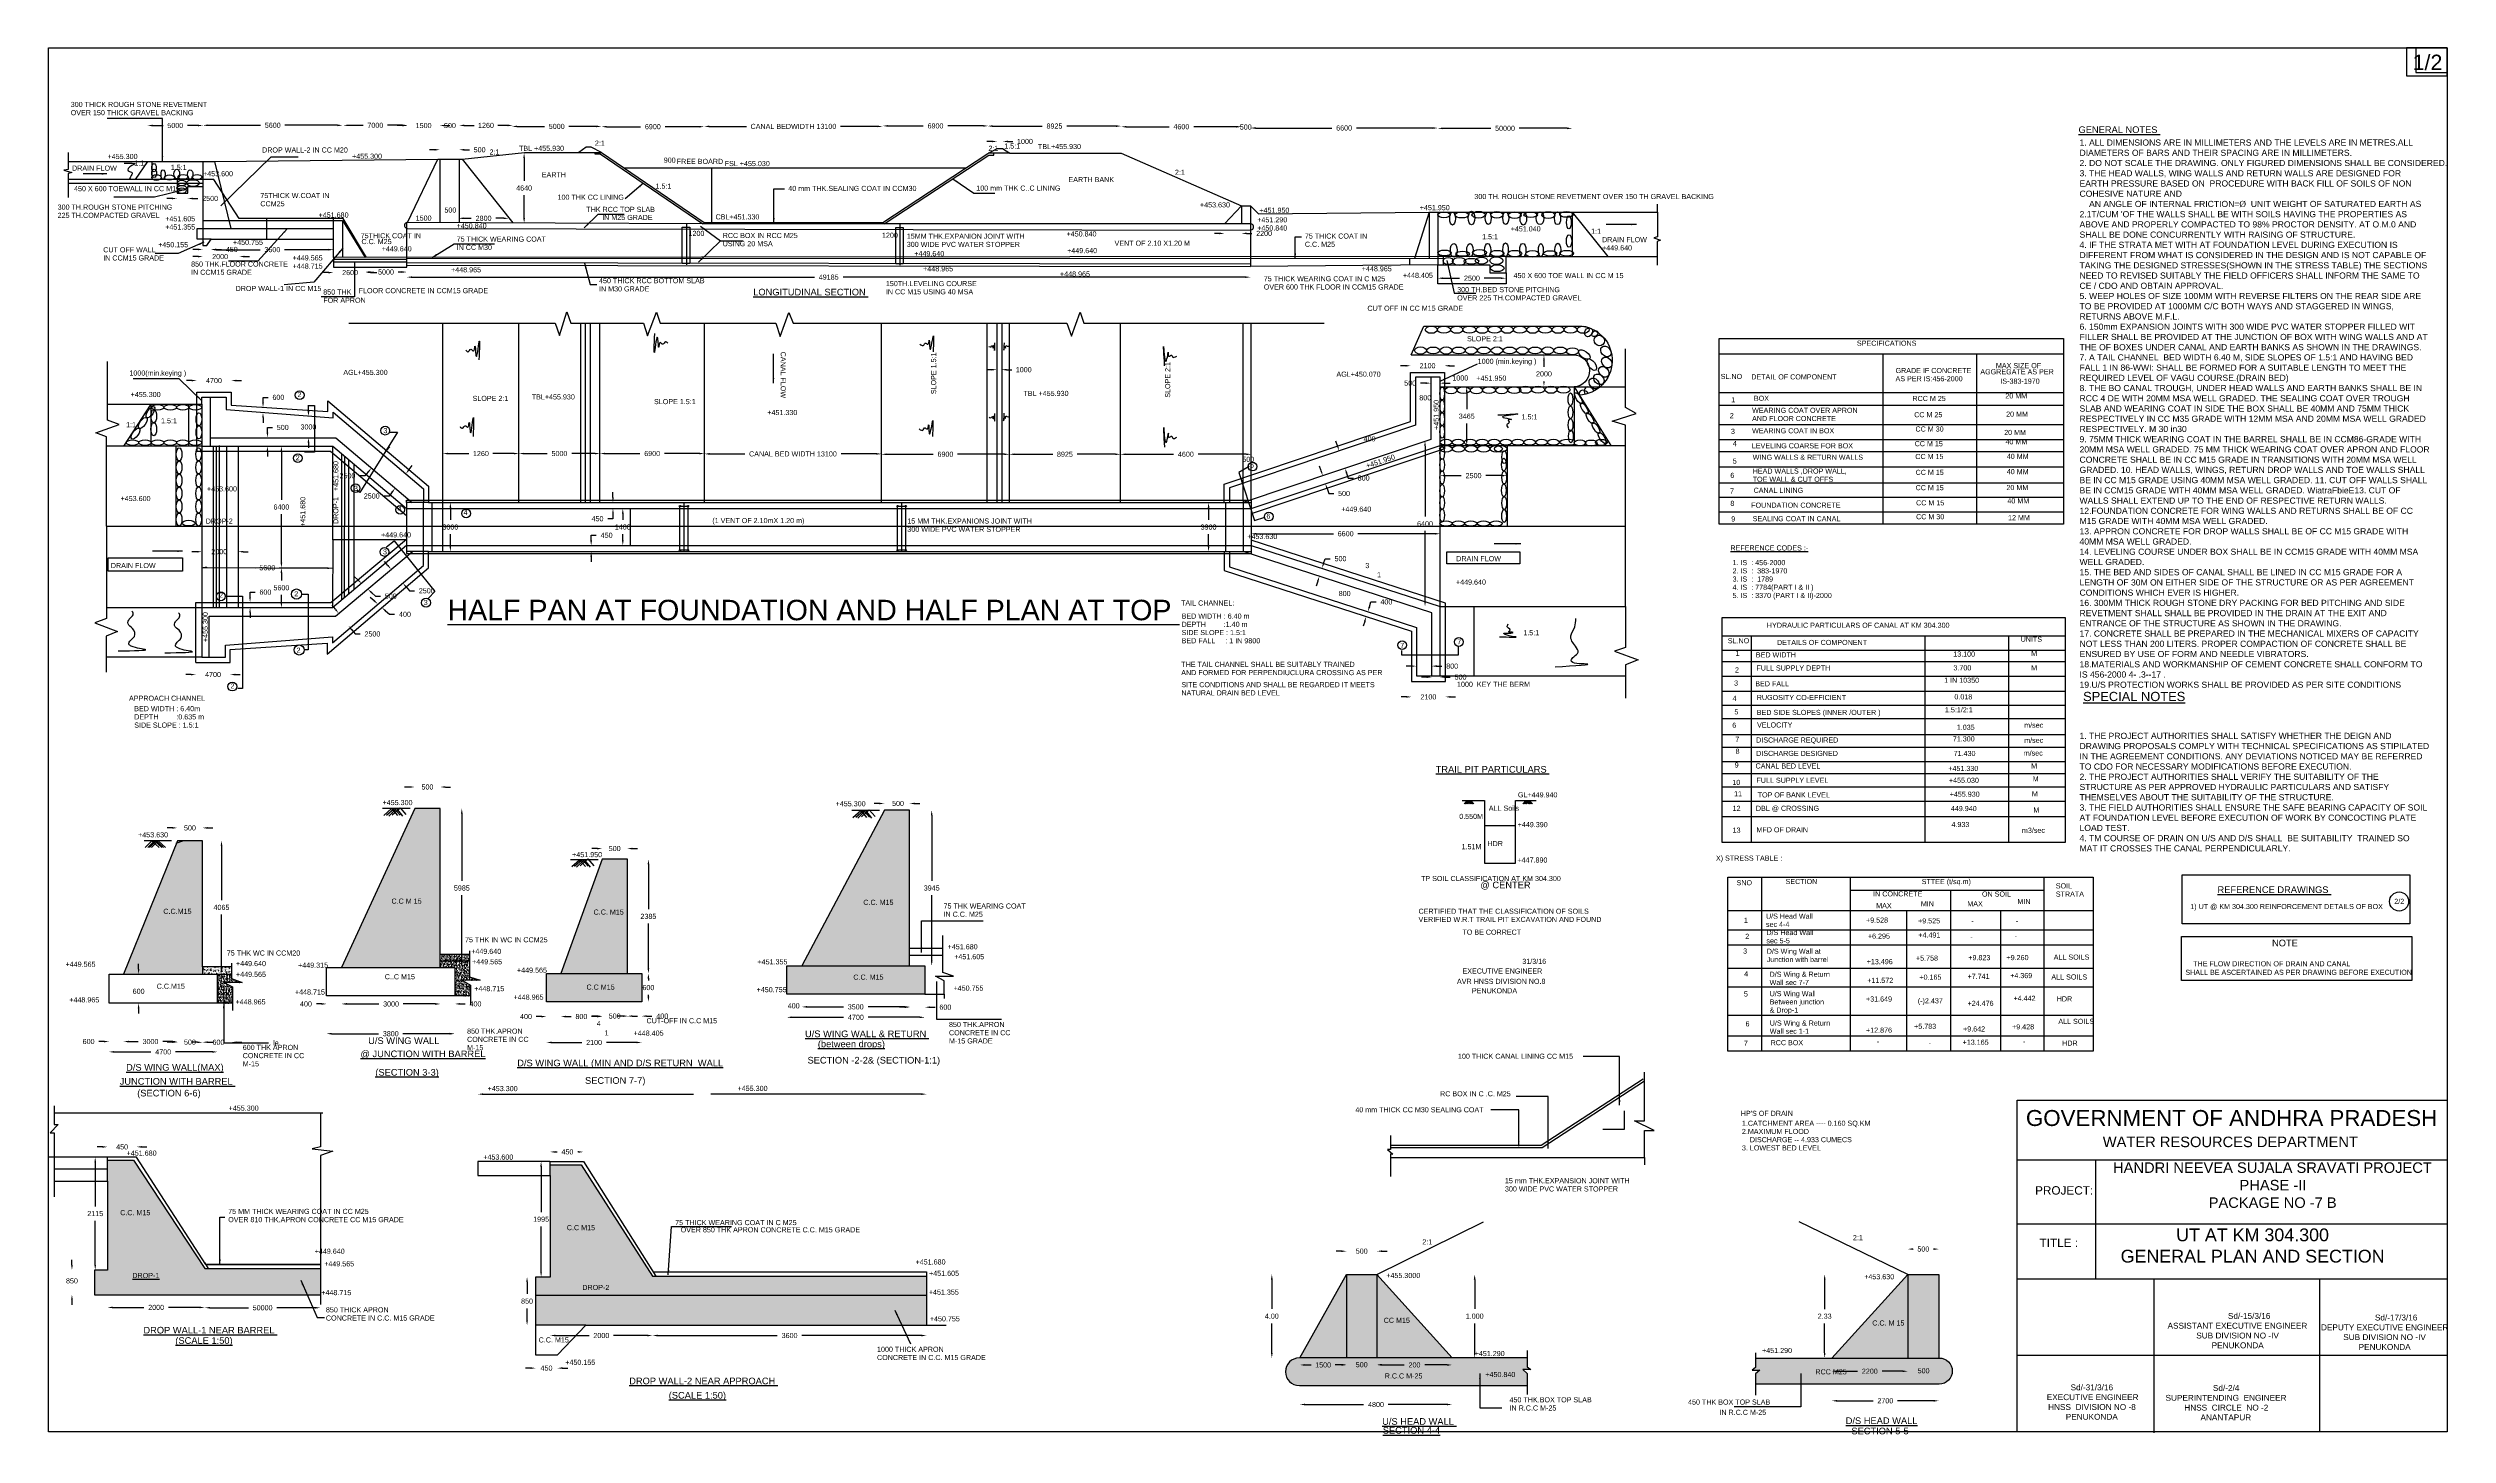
# Model space of a CAD drawing. Header units: inches. Extents: x 13 to 6403, y 6 to 3106.
# Drawn here: x 12.95 to 59.88, y 5.56 to 32.68 of the extents above; entities that cross this region are included whole.
import ezdxf

# ---------------------------------------------------------------- set-up
doc = ezdxf.new("R2010")
doc.units = ezdxf.units.IN
doc.header["$MEASUREMENT"] = 0
doc.layers.add('DIMENSION', color=7, linetype='Continuous')
doc.styles.get("Standard").update_dxf_attribs({"font": 'arial.ttf', "height": 0.1})
doc.dimstyles.get("Standard").update_dxf_attribs({"dimtxt": 0.1, "dimasz": 0.1, "dimexe": 0.18, "dimexo": 0.0625, "dimgap": 0.09, "dimtad": 0, "dimtih": 1, "dimtoh": 1, "dimdec": 4, "dimzin": 0, "dimdsep": 46, "dimtxsty": 'Standard', "dimcen": 0, "dimse1": 1, "dimse2": 1, "dimadec": 0, "dimazin": 0, "dimtfac": 1, "dimtdec": 4, "dimtofl": 0, "dimtmove": 0, "dimatfit": 3, "dimfxl": 1, "dimtolj": 1, "dimtzin": 0, "dimarcsym": 0})
pattern_1 = [(50, (0, 0), (0.07172602, -0.006275213), [0.0075, -0.0825]), (355, (0, 0), (-0.01387513, 0.07521921), [0.006, -0.066]), (100.4514, (0.00598, -0.00052), (0.05785094, 0.06894395), [0.00637402, -0.07011421]), (46.1842, (0, 0.02), (0.1067241, -0.0165519), [0.01125, -0.12375]), (96.6356, (0.00889, 0.01862), (0.09346627, 0.09741179), [0.00956103, -0.1051713]), (351.1842, (0, 0.02), (0.0934662, 0.09741186), [0.009, -0.099]), (21, (0.01, 0.015), (0.059690705, -0.04026189), [0.0075, -0.0825]), (326, (0.01, 0.015), (0.02433153, 0.072515), [0.006, -0.066]), (71.4514, (0.014974, 0.011645), (0.08402226, 0.03225305), [0.00637402, -0.07011421]), (37.5, (0, 0), (0.001215986, 0.033289385), [0, -0.0652, 0, -0.067, 0, -0.06625]), (7.5, (0, 0), (0.026306954, 0.03944117), [0, -0.0382, 0, -0.0637, 0, -0.02525]), (327.5, (-0.0223, 0), (0.053382244, -0.002255487), [0, -0.025, 0, -0.078, 0, -0.1035]), (317.5, (-0.0323, 0), (0.058318617, 0.0100105), [0, -0.0325, 0, -0.0518, 0, -0.0735])]

# ---------------------------------------------------------------- blocks, each defined once
blk = doc.blocks.new('*D1')
at = {"color": 0, "lineweight": -2, "transparency": 16777216}
for p, q in [((47.928, 6.224), (48.635, 6.224)), ((49.823, 6.224), (49.115, 6.224))]:
    blk.add_line(p, q, dxfattribs=at)
at = {"color": 0, "transparency": 16777216}
for points in [[(47.928, 6.24), (47.928, 6.207), (47.828, 6.224)], [(49.823, 6.24), (49.823, 6.207), (49.923, 6.224)]]:
    blk.add_solid(points, dxfattribs=at)
at = {"layer": 'Defpoints', "color": 0, "transparency": 16777216}
for p in [(47.828, 7.061), (49.923, 7.061), (49.923, 6.224)]:
    blk.add_point(p, dxfattribs=at)
at = {"color": 0, "transparency": 16777216, "insert": (48.875, 6.224), "char_height": 0.1, "attachment_point": 5}
blk.add_mtext('\\A1;2700', dxfattribs=at)
blk = doc.blocks.new('*D2')
at = {"color": 0, "lineweight": -2, "transparency": 16777216}
for p, q in [((49.415, 9.191), (49.419, 9.191)), ((49.823, 9.191), (49.819, 9.191))]:
    blk.add_line(p, q, dxfattribs=at)
at = {"color": 0, "transparency": 16777216}
for points in [[(49.415, 9.208), (49.415, 9.175), (49.315, 9.191)], [(49.823, 9.208), (49.823, 9.175), (49.923, 9.191)]]:
    blk.add_solid(points, dxfattribs=at)
at = {"layer": 'Defpoints', "color": 0, "transparency": 16777216}
for p in [(49.923, 9.191), (49.315, 8.695), (49.923, 8.695)]:
    blk.add_point(p, dxfattribs=at)
at = {"color": 0, "transparency": 16777216, "insert": (49.619, 9.191), "char_height": 0.1, "attachment_point": 5}
blk.add_mtext('\\A1;500', dxfattribs=at)
blk = doc.blocks.new('*D3')
at = {"color": 0, "lineweight": -2, "transparency": 16777216}
for p, q in [((47.689, 8.595), (47.689, 8.019)), ((47.689, 7.161), (47.689, 7.737))]:
    blk.add_line(p, q, dxfattribs=at)
at = {"color": 0, "transparency": 16777216}
for points in [[(47.673, 8.595), (47.706, 8.595), (47.689, 8.695)], [(47.673, 7.161), (47.706, 7.161), (47.689, 7.061)]]:
    blk.add_solid(points, dxfattribs=at)
at = {"layer": 'Defpoints', "color": 0, "transparency": 16777216}
for p in [(47.689, 8.695), (49.315, 8.695), (47.828, 7.061)]:
    blk.add_point(p, dxfattribs=at)
at = {"color": 0, "transparency": 16777216, "insert": (47.689, 7.878), "char_height": 0.1, "attachment_point": 5}
blk.add_mtext('\\A1;2.33', dxfattribs=at)
blk = doc.blocks.new('*D4')
at = {"color": 0, "lineweight": -2, "transparency": 16777216}
for p, q in [((47.928, 6.802), (48.332, 6.802)), ((49.215, 6.802), (48.812, 6.802))]:
    blk.add_line(p, q, dxfattribs=at)
at = {"color": 0, "transparency": 16777216}
for points in [[(47.928, 6.819), (47.928, 6.785), (47.828, 6.802)], [(49.215, 6.819), (49.215, 6.785), (49.315, 6.802)]]:
    blk.add_solid(points, dxfattribs=at)
at = {"layer": 'Defpoints', "color": 0, "transparency": 16777216}
for p in [(47.828, 7.061), (49.315, 7.061), (49.315, 6.802)]:
    blk.add_point(p, dxfattribs=at)
at = {"color": 0, "transparency": 16777216, "insert": (48.572, 6.802), "char_height": 0.1, "attachment_point": 5}
blk.add_mtext('\\A1;2200', dxfattribs=at)
blk = doc.blocks.new('*D5')
at = {"layer": 'Defpoints', "color": 0, "transparency": 16777216}
for p in [(49.315, 7.061), (49.931, 7.061), (49.931, 6.811)]:
    blk.add_point(p, dxfattribs=at)
at = {"color": 0, "transparency": 16777216, "insert": (49.623, 6.811), "char_height": 0.1, "attachment_point": 5}
blk.add_mtext('\\A1;500', dxfattribs=at)
blk = doc.blocks.new('*D6')
at = {"color": 0, "lineweight": -2, "transparency": 16777216}
for p, q in [((37.529, 6.151), (38.675, 6.151)), ((40.303, 6.151), (39.157, 6.151))]:
    blk.add_line(p, q, dxfattribs=at)
at = {"color": 0, "transparency": 16777216}
for points in [[(37.529, 6.168), (37.529, 6.135), (37.429, 6.151)], [(40.303, 6.168), (40.303, 6.135), (40.403, 6.151)]]:
    blk.add_solid(points, dxfattribs=at)
at = {"layer": 'Defpoints', "color": 0, "transparency": 16777216}
for p in [(37.429, 7.062), (40.403, 7.062), (40.403, 6.151)]:
    blk.add_point(p, dxfattribs=at)
at = {"color": 0, "transparency": 16777216, "insert": (38.916, 6.151), "char_height": 0.1, "attachment_point": 5}
blk.add_mtext('\\A1;4800', dxfattribs=at)
blk = doc.blocks.new('*D7')
at = {"color": 0, "lineweight": -2, "transparency": 16777216}
for p, q in [((38.238, 9.15), (38.138, 9.15)), ((39.036, 9.15), (39.136, 9.15))]:
    blk.add_line(p, q, dxfattribs=at)
at = {"color": 0, "transparency": 16777216}
for points in [[(38.238, 9.167), (38.238, 9.133), (38.338, 9.15)], [(39.036, 9.167), (39.036, 9.133), (38.936, 9.15)]]:
    blk.add_solid(points, dxfattribs=at)
at = {"layer": 'Defpoints', "color": 0, "transparency": 16777216}
for p in [(38.936, 9.15), (38.338, 8.696), (38.936, 8.696)]:
    blk.add_point(p, dxfattribs=at)
at = {"color": 0, "transparency": 16777216, "insert": (38.637, 9.15), "char_height": 0.1, "attachment_point": 5}
blk.add_mtext('\\A1;500', dxfattribs=at)
blk = doc.blocks.new('*D8')
at = {"color": 0, "lineweight": -2, "transparency": 16777216}
for p, q in [((40.846, 8.596), (40.846, 8.02)), ((40.846, 7.162), (40.846, 7.738))]:
    blk.add_line(p, q, dxfattribs=at)
at = {"color": 0, "transparency": 16777216}
for points in [[(40.829, 8.596), (40.862, 8.596), (40.846, 8.696)], [(40.829, 7.162), (40.862, 7.162), (40.846, 7.062)]]:
    blk.add_solid(points, dxfattribs=at)
at = {"layer": 'Defpoints', "color": 0, "transparency": 16777216}
for p in [(38.936, 8.696), (38.936, 7.062), (40.846, 7.062)]:
    blk.add_point(p, dxfattribs=at)
at = {"color": 0, "transparency": 16777216, "insert": (40.846, 7.879), "char_height": 0.1, "attachment_point": 5}
blk.add_mtext('\\A1;1.000', dxfattribs=at)
blk = doc.blocks.new('*D9')
at = {"color": 0, "lineweight": -2, "transparency": 16777216}
for p, q in [((37.529, 6.925), (37.649, 6.925)), ((38.238, 6.925), (38.118, 6.925))]:
    blk.add_line(p, q, dxfattribs=at)
at = {"color": 0, "transparency": 16777216}
for points in [[(37.529, 6.942), (37.529, 6.908), (37.429, 6.925)], [(38.238, 6.942), (38.238, 6.908), (38.338, 6.925)]]:
    blk.add_solid(points, dxfattribs=at)
at = {"layer": 'Defpoints', "color": 0, "transparency": 16777216}
for p in [(37.429, 7.062), (38.338, 7.062), (38.338, 6.925)]:
    blk.add_point(p, dxfattribs=at)
at = {"color": 0, "transparency": 16777216, "insert": (37.883, 6.925), "char_height": 0.1, "attachment_point": 5}
blk.add_mtext('\\A1;1500', dxfattribs=at)
blk = doc.blocks.new('*D10')
at = {"color": 0, "lineweight": -2, "transparency": 16777216}
for p, q in [((38.238, 6.93), (38.138, 6.93)), ((39.036, 6.93), (39.136, 6.93))]:
    blk.add_line(p, q, dxfattribs=at)
at = {"color": 0, "transparency": 16777216}
for points in [[(38.238, 6.947), (38.238, 6.914), (38.338, 6.93)], [(39.036, 6.947), (39.036, 6.914), (38.936, 6.93)]]:
    blk.add_solid(points, dxfattribs=at)
at = {"layer": 'Defpoints', "color": 0, "transparency": 16777216}
for p in [(38.338, 7.062), (38.936, 7.062), (38.936, 6.93)]:
    blk.add_point(p, dxfattribs=at)
at = {"color": 0, "transparency": 16777216, "insert": (38.637, 6.93), "char_height": 0.1, "attachment_point": 5}
blk.add_mtext('\\A1;500', dxfattribs=at)
blk = doc.blocks.new('*D11')
at = {"color": 0, "lineweight": -2, "transparency": 16777216}
for p, q in [((39.036, 6.925), (39.468, 6.925)), ((40.303, 6.925), (39.87, 6.925))]:
    blk.add_line(p, q, dxfattribs=at)
at = {"color": 0, "transparency": 16777216}
for points in [[(39.036, 6.942), (39.036, 6.908), (38.936, 6.925)], [(40.303, 6.942), (40.303, 6.908), (40.403, 6.925)]]:
    blk.add_solid(points, dxfattribs=at)
at = {"layer": 'Defpoints', "color": 0, "transparency": 16777216}
for p in [(38.936, 7.062), (40.403, 7.062), (40.403, 6.925)]:
    blk.add_point(p, dxfattribs=at)
at = {"color": 0, "transparency": 16777216, "insert": (39.669, 6.925), "char_height": 0.1, "attachment_point": 5}
blk.add_mtext('\\A1;200', dxfattribs=at)
blk = doc.blocks.new('*D12')
at = {"color": 0, "lineweight": -2, "transparency": 16777216}
for p, q in [((36.879, 8.596), (36.879, 8.02)), ((36.879, 7.162), (36.879, 7.738))]:
    blk.add_line(p, q, dxfattribs=at)
at = {"color": 0, "transparency": 16777216}
for points in [[(36.863, 8.596), (36.896, 8.596), (36.879, 8.696)], [(36.863, 7.162), (36.896, 7.162), (36.879, 7.062)]]:
    blk.add_solid(points, dxfattribs=at)
at = {"layer": 'Defpoints', "color": 0, "transparency": 16777216}
for p in [(38.338, 8.696), (36.879, 7.062), (38.338, 7.062)]:
    blk.add_point(p, dxfattribs=at)
at = {"color": 0, "transparency": 16777216, "insert": (36.879, 7.879), "char_height": 0.1, "attachment_point": 5}
blk.add_mtext('\\A1;4.00', dxfattribs=at)
blk = doc.blocks.new('*D13')
at = {"color": 0, "lineweight": -2, "transparency": 16777216}
for p, q in [((21.456, 12.221), (25.574, 12.221)), ((30.028, 12.221), (25.91, 12.221))]:
    blk.add_line(p, q, dxfattribs=at)
at = {"color": 0, "transparency": 16777216}
for points in [[(21.456, 12.237), (21.456, 12.204), (21.356, 12.221)], [(30.028, 12.237), (30.028, 12.204), (30.128, 12.221)]]:
    blk.add_solid(points, dxfattribs=at)
at = {"layer": 'Defpoints', "color": 0, "transparency": 16777216}
for p in [(30.128, 12.221), (21.356, 10.903), (30.128, 7.7)]:
    blk.add_point(p, dxfattribs=at)
at = {"color": 0, "transparency": 16777216, "insert": (25.742, 12.221), "char_height": 0.1, "attachment_point": 5}
blk.add_mtext('\\A1;    ', dxfattribs=at)
blk = doc.blocks.new('*D14')
at = {"color": 0, "lineweight": -2, "transparency": 16777216}
for p, q in [((22.868, 11.091), (22.903, 11.091)), ((23.317, 11.091), (23.308, 11.091))]:
    blk.add_line(p, q, dxfattribs=at)
at = {"color": 0, "transparency": 16777216}
for points in [[(22.868, 11.107), (22.868, 11.074), (22.768, 11.091)], [(23.317, 11.107), (23.317, 11.074), (23.417, 11.091)]]:
    blk.add_solid(points, dxfattribs=at)
at = {"layer": 'Defpoints', "color": 0, "transparency": 16777216}
for p in [(22.768, 10.903), (23.417, 11.091), (23.417, 10.903)]:
    blk.add_point(p, dxfattribs=at)
at = {"color": 0, "transparency": 16777216, "insert": (23.106, 11.091), "char_height": 0.1, "attachment_point": 5}
blk.add_mtext('\\A1;450', dxfattribs=at)
blk = doc.blocks.new('*D15')
at = {"color": 0, "lineweight": -2, "transparency": 16777216}
for p, q in [((22.591, 10.803), (22.591, 9.915)), ((22.591, 8.745), (22.591, 9.633))]:
    blk.add_line(p, q, dxfattribs=at)
at = {"color": 0, "transparency": 16777216}
for points in [[(22.574, 10.803), (22.607, 10.803), (22.591, 10.903)], [(22.574, 8.745), (22.607, 8.745), (22.591, 8.645)]]:
    blk.add_solid(points, dxfattribs=at)
at = {"layer": 'Defpoints', "color": 0, "transparency": 16777216}
for p in [(22.642, 10.903), (22.57, 8.645), (22.591, 8.645)]:
    blk.add_point(p, dxfattribs=at)
at = {"color": 0, "transparency": 16777216, "insert": (22.591, 9.774), "char_height": 0.1, "attachment_point": 5}
blk.add_mtext('\\A1;1995', dxfattribs=at)
blk = doc.blocks.new('*D16')
at = {"color": 0, "lineweight": -2, "transparency": 16777216}
for p, q in [((22.316, 8.545), (22.316, 8.313)), ((22.316, 7.8), (22.316, 8.031))]:
    blk.add_line(p, q, dxfattribs=at)
at = {"color": 0, "transparency": 16777216}
for points in [[(22.299, 8.545), (22.333, 8.545), (22.316, 8.645)], [(22.299, 7.8), (22.333, 7.8), (22.316, 7.7)]]:
    blk.add_solid(points, dxfattribs=at)
at = {"layer": 'Defpoints', "color": 0, "transparency": 16777216}
for p in [(22.484, 8.645), (22.316, 7.7), (22.484, 7.7)]:
    blk.add_point(p, dxfattribs=at)
at = {"color": 0, "transparency": 16777216, "insert": (22.316, 8.172), "char_height": 0.1, "attachment_point": 5}
blk.add_mtext('\\A1;850', dxfattribs=at)
blk = doc.blocks.new('*D17')
at = {"color": 0, "lineweight": -2, "transparency": 16777216}
for p, q in [((22.868, 7.5), (23.529, 7.5)), ((24.67, 7.5), (24.009, 7.5))]:
    blk.add_line(p, q, dxfattribs=at)
at = {"color": 0, "transparency": 16777216}
for points in [[(22.868, 7.517), (22.868, 7.484), (22.768, 7.5)], [(24.67, 7.517), (24.67, 7.484), (24.77, 7.5)]]:
    blk.add_solid(points, dxfattribs=at)
at = {"layer": 'Defpoints', "color": 0, "transparency": 16777216}
for p in [(22.768, 8.645), (24.77, 8.663), (24.77, 7.5)]:
    blk.add_point(p, dxfattribs=at)
at = {"color": 0, "transparency": 16777216, "insert": (23.769, 7.5), "char_height": 0.1, "attachment_point": 5}
blk.add_mtext('\\A1;2000', dxfattribs=at)
blk = doc.blocks.new('*D18')
at = {"color": 0, "lineweight": -2, "transparency": 16777216}
for p, q in [((22.384, 6.863), (22.284, 6.863)), ((23.011, 6.863), (23.111, 6.863))]:
    blk.add_line(p, q, dxfattribs=at)
at = {"color": 0, "transparency": 16777216}
for points in [[(22.384, 6.88), (22.384, 6.847), (22.484, 6.863)], [(23.011, 6.88), (23.011, 6.847), (22.911, 6.863)]]:
    blk.add_solid(points, dxfattribs=at)
at = {"layer": 'Defpoints', "color": 0, "transparency": 16777216}
for p in [(22.484, 7.124), (22.911, 7.124), (22.911, 6.863)]:
    blk.add_point(p, dxfattribs=at)
at = {"color": 0, "transparency": 16777216, "insert": (22.697, 6.863), "char_height": 0.1, "attachment_point": 5}
blk.add_mtext('\\A1;450', dxfattribs=at)
blk = doc.blocks.new('*D19')
at = {"color": 0, "lineweight": -2, "transparency": 16777216}
for p, q in [((24.87, 7.5), (27.21, 7.5)), ((30.028, 7.5), (27.688, 7.5))]:
    blk.add_line(p, q, dxfattribs=at)
at = {"color": 0, "transparency": 16777216}
for points in [[(24.87, 7.517), (24.87, 7.484), (24.77, 7.5)], [(30.028, 7.517), (30.028, 7.484), (30.128, 7.5)]]:
    blk.add_solid(points, dxfattribs=at)
at = {"layer": 'Defpoints', "color": 0, "transparency": 16777216}
for p in [(24.77, 8.663), (30.128, 8.663), (30.128, 7.5)]:
    blk.add_point(p, dxfattribs=at)
at = {"color": 0, "transparency": 16777216, "insert": (27.449, 7.5), "char_height": 0.1, "attachment_point": 5}
blk.add_mtext('\\A1;3600', dxfattribs=at)
blk = doc.blocks.new('*D20')
at = {"color": 0, "lineweight": -2, "transparency": 16777216}
for p, q in [((14.013, 11.189), (13.913, 11.189)), ((14.782, 11.189), (14.882, 11.189))]:
    blk.add_line(p, q, dxfattribs=at)
at = {"color": 0, "transparency": 16777216}
for points in [[(14.013, 11.206), (14.013, 11.173), (14.113, 11.189)], [(14.782, 11.206), (14.782, 11.173), (14.682, 11.189)]]:
    blk.add_solid(points, dxfattribs=at)
at = {"layer": 'Defpoints', "color": 0, "transparency": 16777216}
for p in [(14.113, 10.989), (14.682, 11.189), (14.682, 10.989)]:
    blk.add_point(p, dxfattribs=at)
at = {"color": 0, "transparency": 16777216, "insert": (14.398, 11.189), "char_height": 0.1, "attachment_point": 5}
blk.add_mtext('\\A1;450', dxfattribs=at)
blk = doc.blocks.new('*D21')
at = {"color": 0, "lineweight": -2, "transparency": 16777216}
for p, q in [((13.872, 10.889), (13.872, 10.026)), ((13.872, 8.882), (13.872, 9.744))]:
    blk.add_line(p, q, dxfattribs=at)
at = {"color": 0, "transparency": 16777216}
for points in [[(13.856, 10.889), (13.889, 10.889), (13.872, 10.989)], [(13.856, 8.882), (13.889, 8.882), (13.872, 8.782)]]:
    blk.add_solid(points, dxfattribs=at)
at = {"layer": 'Defpoints', "color": 0, "transparency": 16777216}
for p in [(13.872, 10.989), (13.928, 10.989), (13.928, 8.782)]:
    blk.add_point(p, dxfattribs=at)
at = {"color": 0, "transparency": 16777216, "insert": (13.872, 9.885), "char_height": 0.1, "attachment_point": 5}
blk.add_mtext('\\A1;2115', dxfattribs=at)
blk = doc.blocks.new('*D22')
at = {"color": 0, "lineweight": -2, "transparency": 16777216}
for p, q in [((13.417, 8.882), (13.417, 8.982)), ((13.417, 8.198), (13.417, 8.098))]:
    blk.add_line(p, q, dxfattribs=at)
at = {"color": 0, "transparency": 16777216}
for points in [[(13.401, 8.882), (13.434, 8.882), (13.417, 8.782)], [(13.401, 8.198), (13.434, 8.198), (13.417, 8.298)]]:
    blk.add_solid(points, dxfattribs=at)
at = {"layer": 'Defpoints', "color": 0, "transparency": 16777216}
for p in [(14.113, 8.782), (13.417, 8.298), (14.113, 8.298)]:
    blk.add_point(p, dxfattribs=at)
at = {"color": 0, "transparency": 16777216, "insert": (13.417, 8.569), "char_height": 0.1, "attachment_point": 5}
blk.add_mtext('\\A1;850', dxfattribs=at)
blk = doc.blocks.new('*D23')
at = {"color": 0, "lineweight": -2, "transparency": 16777216}
for p, q in [((14.213, 8.05), (14.824, 8.05)), ((15.915, 8.05), (15.304, 8.05))]:
    blk.add_line(p, q, dxfattribs=at)
at = {"color": 0, "transparency": 16777216}
for points in [[(14.213, 8.066), (14.213, 8.033), (14.113, 8.05)], [(15.915, 8.066), (15.915, 8.033), (16.015, 8.05)]]:
    blk.add_solid(points, dxfattribs=at)
at = {"layer": 'Defpoints', "color": 0, "transparency": 16777216}
for p in [(14.113, 8.782), (16.015, 8.813), (16.015, 8.05)]:
    blk.add_point(p, dxfattribs=at)
at = {"color": 0, "transparency": 16777216, "insert": (15.064, 8.05), "char_height": 0.1, "attachment_point": 5}
blk.add_mtext('\\A1;2000', dxfattribs=at)
blk = doc.blocks.new('*D24')
at = {"color": 0, "lineweight": -2, "transparency": 16777216}
for p, q in [((16.115, 8.043), (16.867, 8.043)), ((18.176, 8.043), (17.423, 8.043))]:
    blk.add_line(p, q, dxfattribs=at)
at = {"color": 0, "transparency": 16777216}
for points in [[(16.115, 8.06), (16.115, 8.027), (16.015, 8.043)], [(18.176, 8.06), (18.176, 8.027), (18.276, 8.043)]]:
    blk.add_solid(points, dxfattribs=at)
at = {"layer": 'Defpoints', "color": 0, "transparency": 16777216}
for p in [(16.015, 8.813), (18.276, 8.813), (18.276, 8.043)]:
    blk.add_point(p, dxfattribs=at)
at = {"color": 0, "transparency": 16777216, "insert": (17.145, 8.043), "char_height": 0.1, "attachment_point": 5}
blk.add_mtext('\\A1;50000', dxfattribs=at)
blk = doc.blocks.new('*D25')
at = {"color": 0, "lineweight": -2, "transparency": 16777216}
for p, q in [((29.202, 17.905), (29.102, 17.905)), ((29.898, 17.905), (29.998, 17.905))]:
    blk.add_line(p, q, dxfattribs=at)
at = {"color": 0, "transparency": 16777216}
for points in [[(29.202, 17.921), (29.202, 17.888), (29.302, 17.905)], [(29.898, 17.921), (29.898, 17.888), (29.798, 17.905)]]:
    blk.add_solid(points, dxfattribs=at)
at = {"layer": 'Defpoints', "color": 0, "transparency": 16777216}
for p in [(29.798, 17.905), (29.302, 17.776), (29.798, 17.776)]:
    blk.add_point(p, dxfattribs=at)
at = {"color": 0, "transparency": 16777216, "insert": (29.57, 17.905), "char_height": 0.1, "attachment_point": 5}
blk.add_mtext('\\A1;500', dxfattribs=at)
blk = doc.blocks.new('*D26')
at = {"color": 0, "lineweight": -2, "transparency": 16777216}
for p, q in [((30.228, 17.676), (30.228, 16.393)), ((30.228, 14.829), (30.228, 16.111))]:
    blk.add_line(p, q, dxfattribs=at)
at = {"color": 0, "transparency": 16777216}
for points in [[(30.212, 17.676), (30.245, 17.676), (30.228, 17.776)], [(30.212, 14.829), (30.245, 14.829), (30.228, 14.729)]]:
    blk.add_solid(points, dxfattribs=at)
at = {"layer": 'Defpoints', "color": 0, "transparency": 16777216}
for p in [(29.798, 17.776), (29.798, 14.729), (30.228, 14.729)]:
    blk.add_point(p, dxfattribs=at)
at = {"color": 0, "transparency": 16777216, "insert": (30.228, 16.252), "char_height": 0.1, "attachment_point": 5}
blk.add_mtext('\\A1;3945', dxfattribs=at)
blk = doc.blocks.new('*D27')
at = {"layer": 'Defpoints', "color": 0, "transparency": 16777216}
for p in [(27.396, 14.729), (27.689, 14.729), (27.689, 13.947)]:
    blk.add_point(p, dxfattribs=at)
at = {"color": 0, "transparency": 16777216, "insert": (27.53, 13.947), "char_height": 0.1, "attachment_point": 5}
blk.add_mtext('\\A1;400', dxfattribs=at)
blk = doc.blocks.new('*D28')
at = {"color": 0, "lineweight": -2, "transparency": 16777216}
for p, q in [((27.789, 13.927), (28.504, 13.927)), ((29.698, 13.927), (28.983, 13.927))]:
    blk.add_line(p, q, dxfattribs=at)
at = {"color": 0, "transparency": 16777216}
for points in [[(27.789, 13.944), (27.789, 13.911), (27.689, 13.927)], [(29.698, 13.944), (29.698, 13.911), (29.798, 13.927)]]:
    blk.add_solid(points, dxfattribs=at)
at = {"layer": 'Defpoints', "color": 0, "transparency": 16777216}
for p in [(27.689, 14.729), (29.798, 14.729), (29.798, 13.927)]:
    blk.add_point(p, dxfattribs=at)
at = {"color": 0, "transparency": 16777216, "insert": (28.743, 13.927), "char_height": 0.1, "attachment_point": 5}
blk.add_mtext('\\A1;3500', dxfattribs=at)
blk = doc.blocks.new('*D29')
at = {"color": 0, "lineweight": -2, "transparency": 16777216}
for p, q in [((29.698, 13.921), (29.598, 13.921)), ((30.196, 13.921), (30.296, 13.921))]:
    blk.add_line(p, q, dxfattribs=at)
at = {"color": 0, "transparency": 16777216}
for points in [[(29.698, 13.937), (29.698, 13.904), (29.798, 13.921)], [(30.196, 13.937), (30.196, 13.904), (30.096, 13.921)]]:
    blk.add_solid(points, dxfattribs=at)
at = {"layer": 'Defpoints', "color": 0, "transparency": 16777216}
for p in [(29.798, 14.729), (30.096, 14.729), (30.096, 13.921)]:
    blk.add_point(p, dxfattribs=at)
at = {"color": 0, "transparency": 16777216, "insert": (30.496, 13.921), "char_height": 0.1, "attachment_point": 5}
blk.add_mtext('\\A1;600', dxfattribs=at)
blk = doc.blocks.new('*D30')
at = {"color": 0, "lineweight": -2, "transparency": 16777216}
for p, q in [((27.496, 13.723), (28.505, 13.723)), ((29.996, 13.723), (28.987, 13.723))]:
    blk.add_line(p, q, dxfattribs=at)
at = {"color": 0, "transparency": 16777216}
for points in [[(27.496, 13.74), (27.496, 13.707), (27.396, 13.723)], [(29.996, 13.74), (29.996, 13.707), (30.096, 13.723)]]:
    blk.add_solid(points, dxfattribs=at)
at = {"layer": 'Defpoints', "color": 0, "transparency": 16777216}
for p in [(27.396, 14.729), (30.096, 14.729), (30.096, 13.723)]:
    blk.add_point(p, dxfattribs=at)
at = {"color": 0, "transparency": 16777216, "insert": (28.746, 13.723), "char_height": 0.1, "attachment_point": 5}
blk.add_mtext('\\A1;4700', dxfattribs=at)
blk = doc.blocks.new('*D31')
at = {"color": 0, "lineweight": -2, "transparency": 16777216}
for p, q in [((23.682, 17.023), (23.582, 17.023)), ((24.377, 17.023), (24.477, 17.023))]:
    blk.add_line(p, q, dxfattribs=at)
at = {"color": 0, "transparency": 16777216}
for points in [[(23.682, 17.04), (23.682, 17.006), (23.782, 17.023)], [(24.377, 17.04), (24.377, 17.006), (24.277, 17.023)]]:
    blk.add_solid(points, dxfattribs=at)
at = {"layer": 'Defpoints', "color": 0, "transparency": 16777216}
for p in [(24.277, 17.023), (23.782, 16.813), (24.277, 16.813)]:
    blk.add_point(p, dxfattribs=at)
at = {"color": 0, "transparency": 16777216, "insert": (24.03, 17.023), "char_height": 0.1, "attachment_point": 5}
blk.add_mtext('\\A1;500', dxfattribs=at)
blk = doc.blocks.new('*D32')
at = {"color": 0, "lineweight": -2, "transparency": 16777216}
for p, q in [((24.689, 16.713), (24.689, 15.838)), ((24.689, 14.681), (24.689, 15.556))]:
    blk.add_line(p, q, dxfattribs=at)
at = {"color": 0, "transparency": 16777216}
for points in [[(24.673, 16.713), (24.706, 16.713), (24.689, 16.813)], [(24.673, 14.681), (24.706, 14.681), (24.689, 14.581)]]:
    blk.add_solid(points, dxfattribs=at)
at = {"layer": 'Defpoints', "color": 0, "transparency": 16777216}
for p in [(24.277, 16.813), (24.277, 14.581), (24.689, 14.581)]:
    blk.add_point(p, dxfattribs=at)
at = {"color": 0, "transparency": 16777216, "insert": (24.689, 15.697), "char_height": 0.1, "attachment_point": 5}
blk.add_mtext('\\A1;2385', dxfattribs=at)
blk = doc.blocks.new('*D33')
at = {"color": 0, "lineweight": -2, "transparency": 16777216}
for p, q in [((24.689, 14.481), (24.689, 14.445)), ((24.689, 14.127), (24.689, 14.163))]:
    blk.add_line(p, q, dxfattribs=at)
at = {"color": 0, "transparency": 16777216}
for points in [[(24.672, 14.481), (24.706, 14.481), (24.689, 14.581)], [(24.672, 14.127), (24.706, 14.127), (24.689, 14.027)]]:
    blk.add_solid(points, dxfattribs=at)
at = {"layer": 'Defpoints', "color": 0, "transparency": 16777216}
for p in [(24.557, 14.581), (24.557, 14.027), (24.689, 14.027)]:
    blk.add_point(p, dxfattribs=at)
at = {"color": 0, "transparency": 16777216, "insert": (24.689, 14.304), "char_height": 0.1, "attachment_point": 5}
blk.add_mtext('\\A1;600', dxfattribs=at)
blk = doc.blocks.new('*D34')
at = {"color": 0, "lineweight": -2, "transparency": 16777216}
for p, q in [((22.597, 13.738), (22.497, 13.738)), ((23.076, 13.738), (23.176, 13.738))]:
    blk.add_line(p, q, dxfattribs=at)
at = {"color": 0, "transparency": 16777216}
for points in [[(22.597, 13.754), (22.597, 13.721), (22.697, 13.738)], [(23.076, 13.754), (23.076, 13.721), (22.976, 13.738)]]:
    blk.add_solid(points, dxfattribs=at)
at = {"layer": 'Defpoints', "color": 0, "transparency": 16777216}
for p in [(22.697, 14.581), (22.976, 14.581), (22.976, 13.738)]:
    blk.add_point(p, dxfattribs=at)
at = {"color": 0, "transparency": 16777216, "insert": (22.295, 13.738), "char_height": 0.1, "attachment_point": 5}
blk.add_mtext('\\A1;400', dxfattribs=at)
blk = doc.blocks.new('*D35')
at = {"color": 0, "lineweight": -2, "transparency": 16777216}
for p, q in [((23.076, 13.738), (23.179, 13.738)), ((23.682, 13.738), (23.579, 13.738))]:
    blk.add_line(p, q, dxfattribs=at)
at = {"color": 0, "transparency": 16777216}
for points in [[(23.076, 13.754), (23.076, 13.721), (22.976, 13.738)], [(23.682, 13.754), (23.682, 13.721), (23.782, 13.738)]]:
    blk.add_solid(points, dxfattribs=at)
at = {"layer": 'Defpoints', "color": 0, "transparency": 16777216}
for p in [(23.782, 16.813), (22.976, 14.581), (23.782, 13.738)]:
    blk.add_point(p, dxfattribs=at)
at = {"color": 0, "transparency": 16777216, "insert": (23.379, 13.738), "char_height": 0.1, "attachment_point": 5}
blk.add_mtext('\\A1;800', dxfattribs=at)
blk = doc.blocks.new('*D36')
at = {"color": 0, "lineweight": -2, "transparency": 16777216}
for p, q in [((24.194, 13.747), (24.094, 13.747)), ((24.657, 13.747), (24.757, 13.747))]:
    blk.add_line(p, q, dxfattribs=at)
at = {"color": 0, "transparency": 16777216}
for points in [[(24.194, 13.764), (24.194, 13.731), (24.294, 13.747)], [(24.657, 13.764), (24.657, 13.731), (24.557, 13.747)]]:
    blk.add_solid(points, dxfattribs=at)
at = {"layer": 'Defpoints', "color": 0, "transparency": 16777216}
for p in [(24.294, 14.581), (24.557, 14.581), (24.557, 13.747)]:
    blk.add_point(p, dxfattribs=at)
at = {"color": 0, "transparency": 16777216, "insert": (24.96, 13.747), "char_height": 0.1, "attachment_point": 5}
blk.add_mtext('\\A1;400', dxfattribs=at)
blk = doc.blocks.new('*D37')
at = {"color": 0, "lineweight": -2, "transparency": 16777216}
for p, q in [((23.682, 13.747), (23.582, 13.747)), ((24.377, 13.747), (24.477, 13.747))]:
    blk.add_line(p, q, dxfattribs=at)
at = {"color": 0, "transparency": 16777216}
for points in [[(23.682, 13.764), (23.682, 13.731), (23.782, 13.747)], [(24.377, 13.764), (24.377, 13.731), (24.277, 13.747)]]:
    blk.add_solid(points, dxfattribs=at)
at = {"layer": 'Defpoints', "color": 0, "transparency": 16777216}
for p in [(23.782, 16.813), (24.277, 14.581), (24.277, 13.747)]:
    blk.add_point(p, dxfattribs=at)
at = {"color": 0, "transparency": 16777216, "insert": (24.03, 13.747), "char_height": 0.1, "attachment_point": 5}
blk.add_mtext('\\A1;500', dxfattribs=at)
blk = doc.blocks.new('*D38')
at = {"color": 0, "lineweight": -2, "transparency": 16777216}
for p, q in [((22.797, 13.231), (23.387, 13.231)), ((24.457, 13.231), (23.867, 13.231))]:
    blk.add_line(p, q, dxfattribs=at)
at = {"color": 0, "transparency": 16777216}
for points in [[(22.797, 13.248), (22.797, 13.215), (22.697, 13.231)], [(24.457, 13.248), (24.457, 13.215), (24.557, 13.231)]]:
    blk.add_solid(points, dxfattribs=at)
at = {"layer": 'Defpoints', "color": 0, "transparency": 16777216}
for p in [(22.697, 14.027), (24.557, 14.027), (24.557, 13.231)]:
    blk.add_point(p, dxfattribs=at)
at = {"color": 0, "transparency": 16777216, "insert": (23.627, 13.231), "char_height": 0.1, "attachment_point": 5}
blk.add_mtext('\\A1;2100', dxfattribs=at)
blk = doc.blocks.new('*D39')
at = {"color": 0, "lineweight": -2, "transparency": 16777216}
for p, q in [((20.019, 18.227), (19.919, 18.227)), ((20.719, 18.227), (20.819, 18.227))]:
    blk.add_line(p, q, dxfattribs=at)
at = {"color": 0, "transparency": 16777216}
for points in [[(20.019, 18.244), (20.019, 18.211), (20.119, 18.227)], [(20.719, 18.244), (20.719, 18.211), (20.619, 18.227)]]:
    blk.add_solid(points, dxfattribs=at)
at = {"layer": 'Defpoints', "color": 0, "transparency": 16777216}
for p in [(20.619, 18.227), (20.119, 17.807), (20.619, 17.807)]:
    blk.add_point(p, dxfattribs=at)
at = {"color": 0, "transparency": 16777216, "insert": (20.369, 18.227), "char_height": 0.1, "attachment_point": 5}
blk.add_mtext('\\A1;500', dxfattribs=at)
blk = doc.blocks.new('*D40')
at = {"color": 0, "lineweight": -2, "transparency": 16777216}
for p, q in [((18.296, 13.985), (18.196, 13.985)), ((18.787, 13.985), (18.887, 13.985))]:
    blk.add_line(p, q, dxfattribs=at)
at = {"color": 0, "transparency": 16777216}
for points in [[(18.296, 14.002), (18.296, 13.968), (18.396, 13.985)], [(18.787, 14.002), (18.787, 13.968), (18.687, 13.985)]]:
    blk.add_solid(points, dxfattribs=at)
at = {"layer": 'Defpoints', "color": 0, "transparency": 16777216}
for p in [(18.396, 14.696), (18.687, 14.696), (18.687, 13.985)]:
    blk.add_point(p, dxfattribs=at)
at = {"color": 0, "transparency": 16777216, "insert": (17.993, 13.985), "char_height": 0.1, "attachment_point": 5}
blk.add_mtext('\\A1;400', dxfattribs=at)
blk = doc.blocks.new('*D41')
at = {"color": 0, "lineweight": -2, "transparency": 16777216}
for p, q in [((18.795, 13.984), (19.418, 13.984)), ((20.519, 13.984), (19.896, 13.984))]:
    blk.add_line(p, q, dxfattribs=at)
at = {"color": 0, "transparency": 16777216}
for points in [[(18.795, 14.001), (18.795, 13.967), (18.695, 13.984)], [(20.519, 14.001), (20.519, 13.967), (20.619, 13.984)]]:
    blk.add_solid(points, dxfattribs=at)
at = {"layer": 'Defpoints', "color": 0, "transparency": 16777216}
for p in [(18.695, 14.713), (20.619, 14.696), (20.619, 13.984)]:
    blk.add_point(p, dxfattribs=at)
at = {"color": 0, "transparency": 16777216, "insert": (19.657, 13.984), "char_height": 0.1, "attachment_point": 5}
blk.add_mtext('\\A1;3000', dxfattribs=at)
blk = doc.blocks.new('*D42')
at = {"color": 0, "lineweight": -2, "transparency": 16777216}
for p, q in [((20.519, 13.985), (20.419, 13.985)), ((21.006, 13.985), (21.106, 13.985))]:
    blk.add_line(p, q, dxfattribs=at)
at = {"color": 0, "transparency": 16777216}
for points in [[(20.519, 14.002), (20.519, 13.968), (20.619, 13.985)], [(21.006, 14.002), (21.006, 13.968), (20.906, 13.985)]]:
    blk.add_solid(points, dxfattribs=at)
at = {"layer": 'Defpoints', "color": 0, "transparency": 16777216}
for p in [(20.619, 14.696), (20.906, 14.696), (20.906, 13.985)]:
    blk.add_point(p, dxfattribs=at)
at = {"color": 0, "transparency": 16777216, "insert": (21.308, 13.985), "char_height": 0.1, "attachment_point": 5}
blk.add_mtext('\\A1;400', dxfattribs=at)
blk = doc.blocks.new('*D43')
at = {"color": 0, "lineweight": -2, "transparency": 16777216}
for p, q in [((18.496, 13.403), (19.412, 13.403)), ((20.806, 13.403), (19.89, 13.403))]:
    blk.add_line(p, q, dxfattribs=at)
at = {"color": 0, "transparency": 16777216}
for points in [[(18.496, 13.42), (18.496, 13.386), (18.396, 13.403)], [(20.806, 13.42), (20.806, 13.386), (20.906, 13.403)]]:
    blk.add_solid(points, dxfattribs=at)
at = {"layer": 'Defpoints', "color": 0, "transparency": 16777216}
for p in [(18.396, 14.144), (20.906, 14.144), (20.906, 13.403)]:
    blk.add_point(p, dxfattribs=at)
at = {"color": 0, "transparency": 16777216, "insert": (19.651, 13.403), "char_height": 0.1, "attachment_point": 5}
blk.add_mtext('\\A1;3800', dxfattribs=at)
blk = doc.blocks.new('*D44')
at = {"color": 0, "lineweight": -2, "transparency": 16777216}
for p, q in [((21.041, 17.707), (21.041, 16.392)), ((21.041, 14.796), (21.041, 16.11))]:
    blk.add_line(p, q, dxfattribs=at)
at = {"color": 0, "transparency": 16777216}
for points in [[(21.024, 17.707), (21.057, 17.707), (21.041, 17.807)], [(21.024, 14.796), (21.057, 14.796), (21.041, 14.696)]]:
    blk.add_solid(points, dxfattribs=at)
at = {"layer": 'Defpoints', "color": 0, "transparency": 16777216}
for p in [(20.619, 17.807), (20.619, 14.696), (21.041, 14.696)]:
    blk.add_point(p, dxfattribs=at)
at = {"color": 0, "transparency": 16777216, "insert": (21.041, 16.251), "char_height": 0.1, "attachment_point": 5}
blk.add_mtext('\\A1;5985', dxfattribs=at)
blk = doc.blocks.new('*D45')
at = {"color": 0, "lineweight": -2, "transparency": 16777216}
for p, q in [((15.378, 17.427), (15.278, 17.427)), ((16.07, 17.427), (16.17, 17.427))]:
    blk.add_line(p, q, dxfattribs=at)
at = {"color": 0, "transparency": 16777216}
for points in [[(15.378, 17.444), (15.378, 17.411), (15.478, 17.427)], [(16.07, 17.444), (16.07, 17.411), (15.97, 17.427)]]:
    blk.add_solid(points, dxfattribs=at)
at = {"layer": 'Defpoints', "color": 0, "transparency": 16777216}
for p in [(15.97, 17.427), (15.478, 17.177), (15.97, 17.177)]:
    blk.add_point(p, dxfattribs=at)
at = {"color": 0, "transparency": 16777216, "insert": (15.724, 17.427), "char_height": 0.1, "attachment_point": 5}
blk.add_mtext('\\A1;500', dxfattribs=at)
blk = doc.blocks.new('*D46')
at = {"color": 0, "lineweight": -2, "transparency": 16777216}
for p, q in [((16.341, 17.077), (16.341, 16.014)), ((16.341, 14.669), (16.341, 15.732))]:
    blk.add_line(p, q, dxfattribs=at)
at = {"color": 0, "transparency": 16777216}
for points in [[(16.325, 17.077), (16.358, 17.077), (16.341, 17.177)], [(16.325, 14.669), (16.358, 14.669), (16.341, 14.569)]]:
    blk.add_solid(points, dxfattribs=at)
at = {"layer": 'Defpoints', "color": 0, "transparency": 16777216}
for p in [(15.97, 17.177), (15.857, 14.569), (16.341, 14.569)]:
    blk.add_point(p, dxfattribs=at)
at = {"color": 0, "transparency": 16777216, "insert": (16.341, 15.873), "char_height": 0.1, "attachment_point": 5}
blk.add_mtext('\\A1;4065', dxfattribs=at)
blk = doc.blocks.new('*D47')
at = {"color": 0, "lineweight": -2, "transparency": 16777216}
for p, q in [((14.72, 14.669), (14.72, 14.769)), ((14.72, 13.9), (14.72, 13.8))]:
    blk.add_line(p, q, dxfattribs=at)
at = {"color": 0, "transparency": 16777216}
for points in [[(14.704, 14.669), (14.737, 14.669), (14.72, 14.569)], [(14.704, 13.9), (14.737, 13.9), (14.72, 14)]]:
    blk.add_solid(points, dxfattribs=at)
at = {"layer": 'Defpoints', "color": 0, "transparency": 16777216}
for p in [(14.712, 14.569), (14.712, 14), (14.72, 14)]:
    blk.add_point(p, dxfattribs=at)
at = {"color": 0, "transparency": 16777216, "insert": (14.72, 14.231), "char_height": 0.1, "attachment_point": 5}
blk.add_mtext('\\A1;600', dxfattribs=at)
blk = doc.blocks.new('*D48')
at = {"color": 0, "lineweight": -2, "transparency": 16777216}
for p, q in [((14.042, 13.25), (13.942, 13.25)), ((14.528, 13.25), (14.628, 13.25))]:
    blk.add_line(p, q, dxfattribs=at)
at = {"color": 0, "transparency": 16777216}
for points in [[(14.042, 13.266), (14.042, 13.233), (14.142, 13.25)], [(14.528, 13.266), (14.528, 13.233), (14.428, 13.25)]]:
    blk.add_solid(points, dxfattribs=at)
at = {"layer": 'Defpoints', "color": 0, "transparency": 16777216}
for p in [(14.142, 14.569), (14.428, 14.569), (14.428, 13.25)]:
    blk.add_point(p, dxfattribs=at)
at = {"color": 0, "transparency": 16777216, "insert": (13.742, 13.25), "char_height": 0.1, "attachment_point": 5}
blk.add_mtext('\\A1;600', dxfattribs=at)
blk = doc.blocks.new('*D49')
at = {"color": 0, "lineweight": -2, "transparency": 16777216}
for p, q in [((14.528, 13.249), (14.714, 13.249)), ((15.378, 13.249), (15.192, 13.249))]:
    blk.add_line(p, q, dxfattribs=at)
at = {"color": 0, "transparency": 16777216}
for points in [[(14.528, 13.266), (14.528, 13.232), (14.428, 13.249)], [(15.378, 13.266), (15.378, 13.232), (15.478, 13.249)]]:
    blk.add_solid(points, dxfattribs=at)
at = {"layer": 'Defpoints', "color": 0, "transparency": 16777216}
for p in [(15.478, 17.177), (14.428, 14.569), (15.478, 13.249)]:
    blk.add_point(p, dxfattribs=at)
at = {"color": 0, "transparency": 16777216, "insert": (14.953, 13.249), "char_height": 0.1, "attachment_point": 5}
blk.add_mtext('\\A1;3000', dxfattribs=at)
blk = doc.blocks.new('*D50')
at = {"color": 0, "lineweight": -2, "transparency": 16777216}
for p, q in [((15.378, 13.237), (15.278, 13.237)), ((16.07, 13.237), (16.17, 13.237))]:
    blk.add_line(p, q, dxfattribs=at)
at = {"color": 0, "transparency": 16777216}
for points in [[(15.378, 13.254), (15.378, 13.221), (15.478, 13.237)], [(16.07, 13.254), (16.07, 13.221), (15.97, 13.237)]]:
    blk.add_solid(points, dxfattribs=at)
at = {"layer": 'Defpoints', "color": 0, "transparency": 16777216}
for p in [(15.478, 17.177), (15.97, 14.569), (15.97, 13.237)]:
    blk.add_point(p, dxfattribs=at)
at = {"color": 0, "transparency": 16777216, "insert": (15.724, 13.237), "char_height": 0.1, "attachment_point": 5}
blk.add_mtext('\\A1;500', dxfattribs=at)
blk = doc.blocks.new('*D51')
at = {"color": 0, "lineweight": -2, "transparency": 16777216}
for p, q in [((15.87, 13.235), (15.77, 13.235)), ((16.637, 13.235), (16.737, 13.235))]:
    blk.add_line(p, q, dxfattribs=at)
at = {"color": 0, "transparency": 16777216}
for points in [[(15.87, 13.251), (15.87, 13.218), (15.97, 13.235)], [(16.637, 13.251), (16.637, 13.218), (16.537, 13.235)]]:
    blk.add_solid(points, dxfattribs=at)
at = {"layer": 'Defpoints', "color": 0, "transparency": 16777216}
for p in [(15.97, 14.569), (16.537, 14.569), (16.537, 13.235)]:
    blk.add_point(p, dxfattribs=at)
at = {"color": 0, "transparency": 16777216, "insert": (16.282, 13.235), "char_height": 0.1, "attachment_point": 5}
blk.add_mtext('\\A1;600', dxfattribs=at)
blk = doc.blocks.new('*D52')
at = {"color": 0, "lineweight": -2, "transparency": 16777216}
for p, q in [((14.242, 13.047), (14.961, 13.047)), ((16.162, 13.047), (15.443, 13.047))]:
    blk.add_line(p, q, dxfattribs=at)
at = {"color": 0, "transparency": 16777216}
for points in [[(14.242, 13.064), (14.242, 13.03), (14.142, 13.047)], [(16.162, 13.064), (16.162, 13.03), (16.262, 13.047)]]:
    blk.add_solid(points, dxfattribs=at)
at = {"layer": 'Defpoints', "color": 0, "transparency": 16777216}
for p in [(14.142, 14), (16.262, 14), (16.262, 13.047)]:
    blk.add_point(p, dxfattribs=at)
at = {"color": 0, "transparency": 16777216, "insert": (15.202, 13.047), "char_height": 0.1, "attachment_point": 5}
blk.add_mtext('\\A1;4700', dxfattribs=at)
blk = doc.blocks.new('*D53')
at = {"color": 0, "lineweight": -2, "transparency": 16777216}
for p, q in [((20.769, 24.748), (21.179, 24.748)), ((22.059, 24.748), (21.648, 24.748))]:
    blk.add_line(p, q, dxfattribs=at)
at = {"color": 0, "transparency": 16777216}
for points in [[(20.769, 24.764), (20.769, 24.731), (20.669, 24.748)], [(22.059, 24.764), (22.059, 24.731), (22.159, 24.748)]]:
    blk.add_solid(points, dxfattribs=at)
at = {"layer": 'Defpoints', "color": 0, "transparency": 16777216}
for p in [(20.669, 24.748), (22.159, 24.748), (22.159, 24.748)]:
    blk.add_point(p, dxfattribs=at)
at = {"color": 0, "transparency": 16777216, "insert": (21.414, 24.748), "char_height": 0.1, "attachment_point": 5}
blk.add_mtext('\\A1;1260', dxfattribs=at)
blk = doc.blocks.new('*D54')
at = {"color": 0, "lineweight": -2, "transparency": 16777216}
for p, q in [((22.259, 24.748), (22.711, 24.748)), ((23.642, 24.748), (23.189, 24.748))]:
    blk.add_line(p, q, dxfattribs=at)
at = {"color": 0, "transparency": 16777216}
for points in [[(22.259, 24.764), (22.259, 24.731), (22.159, 24.748)], [(23.642, 24.764), (23.642, 24.731), (23.742, 24.748)]]:
    blk.add_solid(points, dxfattribs=at)
at = {"layer": 'Defpoints', "color": 0, "transparency": 16777216}
for p in [(22.159, 24.748), (23.742, 24.748), (23.742, 24.748)]:
    blk.add_point(p, dxfattribs=at)
at = {"color": 0, "transparency": 16777216, "insert": (22.95, 24.748), "char_height": 0.1, "attachment_point": 5}
blk.add_mtext('\\A1;5000', dxfattribs=at)
blk = doc.blocks.new('*D55')
at = {"color": 0, "lineweight": -2, "transparency": 16777216}
for p, q in [((23.842, 24.748), (24.523, 24.748)), ((25.684, 24.748), (25.002, 24.748))]:
    blk.add_line(p, q, dxfattribs=at)
at = {"color": 0, "transparency": 16777216}
for points in [[(23.842, 24.764), (23.842, 24.731), (23.742, 24.748)], [(25.684, 24.764), (25.684, 24.731), (25.784, 24.748)]]:
    blk.add_solid(points, dxfattribs=at)
at = {"layer": 'Defpoints', "color": 0, "transparency": 16777216}
for p in [(23.742, 24.748), (25.784, 24.748), (25.784, 24.748)]:
    blk.add_point(p, dxfattribs=at)
at = {"color": 0, "transparency": 16777216, "insert": (24.763, 24.748), "char_height": 0.1, "attachment_point": 5}
blk.add_mtext('\\A1;6900', dxfattribs=at)
blk = doc.blocks.new('*D56')
at = {"color": 0, "lineweight": -2, "transparency": 16777216}
for p, q in [((25.884, 24.741), (26.574, 24.741)), ((29.146, 24.741), (28.456, 24.741))]:
    blk.add_line(p, q, dxfattribs=at)
at = {"color": 0, "transparency": 16777216}
for points in [[(25.884, 24.758), (25.884, 24.725), (25.784, 24.741)], [(29.146, 24.758), (29.146, 24.725), (29.246, 24.741)]]:
    blk.add_solid(points, dxfattribs=at)
at = {"layer": 'Defpoints', "color": 0, "transparency": 16777216}
for p in [(25.784, 24.748), (29.246, 24.748), (29.246, 24.741)]:
    blk.add_point(p, dxfattribs=at)
at = {"color": 0, "transparency": 16777216, "insert": (27.515, 24.741), "char_height": 0.1, "attachment_point": 5}
blk.add_mtext('\\A1;CANAL BED WIDTH 13100', dxfattribs=at)
blk = doc.blocks.new('*D57')
at = {"color": 0, "lineweight": -2, "transparency": 16777216}
for p, q in [((29.346, 24.734), (30.257, 24.734)), ((31.648, 24.734), (30.736, 24.734))]:
    blk.add_line(p, q, dxfattribs=at)
at = {"color": 0, "transparency": 16777216}
for points in [[(29.346, 24.75), (29.346, 24.717), (29.246, 24.734)], [(31.648, 24.75), (31.648, 24.717), (31.748, 24.734)]]:
    blk.add_solid(points, dxfattribs=at)
at = {"layer": 'Defpoints', "color": 0, "transparency": 16777216}
for p in [(29.246, 24.741), (31.748, 24.734), (31.748, 24.707)]:
    blk.add_point(p, dxfattribs=at)
at = {"color": 0, "transparency": 16777216, "insert": (30.497, 24.734), "char_height": 0.1, "attachment_point": 5}
blk.add_mtext('\\A1;6900', dxfattribs=at)
blk = doc.blocks.new('*D58')
at = {"color": 0, "lineweight": -2, "transparency": 16777216}
for p, q in [((31.848, 24.734), (32.594, 24.734)), ((33.819, 24.734), (33.073, 24.734))]:
    blk.add_line(p, q, dxfattribs=at)
at = {"color": 0, "transparency": 16777216}
for points in [[(31.848, 24.75), (31.848, 24.717), (31.748, 24.734)], [(33.819, 24.75), (33.819, 24.717), (33.919, 24.734)]]:
    blk.add_solid(points, dxfattribs=at)
at = {"layer": 'Defpoints', "color": 0, "transparency": 16777216}
for p in [(31.748, 24.734), (33.919, 24.734), (33.919, 24.734)]:
    blk.add_point(p, dxfattribs=at)
at = {"color": 0, "transparency": 16777216, "insert": (32.833, 24.734), "char_height": 0.1, "attachment_point": 5}
blk.add_mtext('\\A1;8925', dxfattribs=at)
blk = doc.blocks.new('*D59')
at = {"color": 0, "lineweight": -2, "transparency": 16777216}
for p, q in [((34.019, 24.734), (34.957, 24.734)), ((36.378, 24.734), (35.439, 24.734))]:
    blk.add_line(p, q, dxfattribs=at)
at = {"color": 0, "transparency": 16777216}
for points in [[(34.019, 24.75), (34.019, 24.717), (33.919, 24.734)], [(36.378, 24.75), (36.378, 24.717), (36.478, 24.734)]]:
    blk.add_solid(points, dxfattribs=at)
at = {"layer": 'Defpoints', "color": 0, "transparency": 16777216}
for p in [(33.919, 24.734), (36.478, 24.734), (36.478, 24.734)]:
    blk.add_point(p, dxfattribs=at)
at = {"color": 0, "transparency": 16777216, "insert": (35.198, 24.734), "char_height": 0.1, "attachment_point": 5}
blk.add_mtext('\\A1;4600', dxfattribs=at)
blk = doc.blocks.new('*D60')
at = {"layer": 'Defpoints', "color": 0, "transparency": 16777216}
for p in [(36.317, 24.634), (36.478, 24.634), (36.478, 24.634)]:
    blk.add_point(p, dxfattribs=at)
at = {"color": 0, "transparency": 16777216, "insert": (36.418, 24.634), "char_height": 0.1, "attachment_point": 5}
blk.add_mtext('\\A1;500', dxfattribs=at)
blk = doc.blocks.new('*D61')
at = {"color": 0, "lineweight": -2, "transparency": 16777216}
for p, q in [((39.885, 26.125), (39.785, 26.125)), ((40.268, 26.125), (40.368, 26.125))]:
    blk.add_line(p, q, dxfattribs=at)
at = {"color": 0, "transparency": 16777216}
for points in [[(39.885, 26.142), (39.885, 26.108), (39.985, 26.125)], [(40.268, 26.142), (40.268, 26.108), (40.168, 26.125)]]:
    blk.add_solid(points, dxfattribs=at)
at = {"layer": 'Defpoints', "color": 0, "transparency": 16777216}
for p in [(39.985, 26.142), (40.168, 26.142), (40.168, 26.125)]:
    blk.add_point(p, dxfattribs=at)
at = {"color": 0, "transparency": 16777216, "insert": (39.585, 26.125), "char_height": 0.1, "attachment_point": 5}
blk.add_mtext('\\A1;500', dxfattribs=at)
blk = doc.blocks.new('*D62')
at = {"layer": 'Defpoints', "color": 0, "transparency": 16777216}
for p in [(39.69, 25.838), (39.985, 25.838), (39.985, 25.838)]:
    blk.add_point(p, dxfattribs=at)
at = {"color": 0, "transparency": 16777216, "insert": (39.879, 25.838), "char_height": 0.1, "attachment_point": 5}
blk.add_mtext('\\A1;800', dxfattribs=at)
blk = doc.blocks.new('*D63')
at = {"color": 0, "lineweight": -2, "transparency": 16777216}
for p, q in [((38.163, 24.896), (38.132, 24.99)), ((38.342, 24.364), (38.374, 24.269)), ((38.374, 24.269), (38.474, 24.269))]:
    blk.add_line(p, q, dxfattribs=at)
at = {"color": 0, "transparency": 16777216}
for points in [[(38.179, 24.901), (38.148, 24.89), (38.195, 24.801)], [(38.358, 24.37), (38.326, 24.359), (38.31, 24.459)]]:
    blk.add_solid(points, dxfattribs=at)
at = {"layer": 'Defpoints', "color": 0, "transparency": 16777216}
for p in [(38.195, 24.801), (38.31, 24.459), (38.31, 24.459)]:
    blk.add_point(p, dxfattribs=at)
at = {"color": 0, "transparency": 16777216, "insert": (38.674, 24.269), "char_height": 0.1, "attachment_point": 5}
blk.add_mtext('\\A1;800', dxfattribs=at)
blk = doc.blocks.new('*D64')
at = {"color": 0, "lineweight": -2, "transparency": 16777216}
for p, q in [((37.844, 24.408), (37.812, 24.503)), ((37.959, 24.062), (37.991, 23.967)), ((37.991, 23.967), (38.091, 23.967))]:
    blk.add_line(p, q, dxfattribs=at)
at = {"color": 0, "transparency": 16777216}
for points in [[(37.86, 24.413), (37.828, 24.403), (37.875, 24.313)], [(37.975, 24.067), (37.943, 24.057), (37.928, 24.157)]]:
    blk.add_solid(points, dxfattribs=at)
at = {"layer": 'Defpoints', "color": 0, "transparency": 16777216}
for p in [(37.875, 24.313), (37.928, 24.157), (37.928, 24.157)]:
    blk.add_point(p, dxfattribs=at)
at = {"color": 0, "transparency": 16777216, "insert": (38.291, 23.967), "char_height": 0.1, "attachment_point": 5}
blk.add_mtext('\\A1;500', dxfattribs=at)
blk = doc.blocks.new('*D65')
at = {"color": 0, "lineweight": -2, "transparency": 16777216}
for p, q in [((37.891, 22.597), (37.921, 22.692)), ((37.921, 22.692), (38.021, 22.692)), ((37.779, 22.251), (37.748, 22.156))]:
    blk.add_line(p, q, dxfattribs=at)
at = {"color": 0, "transparency": 16777216}
for points in [[(37.875, 22.602), (37.906, 22.592), (37.86, 22.502)], [(37.763, 22.256), (37.794, 22.246), (37.809, 22.346)]]:
    blk.add_solid(points, dxfattribs=at)
at = {"layer": 'Defpoints', "color": 0, "transparency": 16777216}
for p in [(37.809, 22.346), (37.86, 22.502), (37.86, 22.502)]:
    blk.add_point(p, dxfattribs=at)
at = {"color": 0, "transparency": 16777216, "insert": (38.222, 22.692), "char_height": 0.1, "attachment_point": 5}
blk.add_mtext('\\A1;500', dxfattribs=at)
blk = doc.blocks.new('*D66')
at = {"color": 0, "lineweight": -2, "transparency": 16777216}
for p, q in [((38.787, 21.75), (38.818, 21.846)), ((38.818, 21.846), (38.918, 21.846)), ((38.695, 21.467), (38.664, 21.371))]:
    blk.add_line(p, q, dxfattribs=at)
at = {"color": 0, "transparency": 16777216}
for points in [[(38.771, 21.756), (38.803, 21.745), (38.756, 21.655)], [(38.679, 21.472), (38.711, 21.461), (38.726, 21.562)]]:
    blk.add_solid(points, dxfattribs=at)
at = {"layer": 'Defpoints', "color": 0, "transparency": 16777216}
for p in [(38.756, 21.655), (38.756, 21.655), (38.726, 21.562)]:
    blk.add_point(p, dxfattribs=at)
at = {"color": 0, "transparency": 16777216, "insert": (39.12, 21.846), "char_height": 0.1, "attachment_point": 5}
blk.add_mtext('\\A1;400', dxfattribs=at)
blk = doc.blocks.new('*D67')
at = {"color": 0, "lineweight": -2, "transparency": 16777216}
for p, q in [((39.606, 20.591), (39.506, 20.591)), ((40.106, 20.591), (40.206, 20.591))]:
    blk.add_line(p, q, dxfattribs=at)
at = {"color": 0, "transparency": 16777216}
for points in [[(39.606, 20.608), (39.606, 20.575), (39.706, 20.591)], [(40.106, 20.608), (40.106, 20.575), (40.006, 20.591)]]:
    blk.add_solid(points, dxfattribs=at)
at = {"layer": 'Defpoints', "color": 0, "transparency": 16777216}
for p in [(39.706, 20.591), (40.006, 20.591), (40.006, 20.591)]:
    blk.add_point(p, dxfattribs=at)
at = {"color": 0, "transparency": 16777216, "insert": (40.406, 20.591), "char_height": 0.1, "attachment_point": 5}
blk.add_mtext('\\A1;800', dxfattribs=at)
blk = doc.blocks.new('*D68')
at = {"color": 0, "lineweight": -2, "transparency": 16777216}
for p, q in [((39.906, 20.376), (39.806, 20.376)), ((40.268, 20.376), (40.368, 20.376))]:
    blk.add_line(p, q, dxfattribs=at)
at = {"color": 0, "transparency": 16777216}
for points in [[(39.906, 20.393), (39.906, 20.359), (40.006, 20.376)], [(40.268, 20.393), (40.268, 20.359), (40.168, 20.376)]]:
    blk.add_solid(points, dxfattribs=at)
at = {"layer": 'Defpoints', "color": 0, "transparency": 16777216}
for p in [(40.006, 20.404), (40.168, 20.404), (40.168, 20.376)]:
    blk.add_point(p, dxfattribs=at)
at = {"color": 0, "transparency": 16777216, "insert": (40.569, 20.376), "char_height": 0.1, "attachment_point": 5}
blk.add_mtext('\\A1;500', dxfattribs=at)
blk = doc.blocks.new('*D69')
at = {"color": 0, "lineweight": -2, "transparency": 16777216}
for p, q in [((39.509, 19.989), (39.409, 19.989)), ((40.372, 19.989), (40.472, 19.989))]:
    blk.add_line(p, q, dxfattribs=at)
at = {"color": 0, "transparency": 16777216}
for points in [[(39.509, 20.006), (39.509, 19.973), (39.609, 19.989)], [(40.372, 20.006), (40.372, 19.973), (40.272, 19.989)]]:
    blk.add_solid(points, dxfattribs=at)
at = {"layer": 'Defpoints', "color": 0, "transparency": 16777216}
for p in [(39.609, 20.293), (40.272, 20.293), (40.272, 19.989)]:
    blk.add_point(p, dxfattribs=at)
at = {"color": 0, "transparency": 16777216, "insert": (39.941, 19.989), "char_height": 0.1, "attachment_point": 5}
blk.add_mtext('\\A1;2100', dxfattribs=at)
blk = doc.blocks.new('*D70')
at = {"color": 0, "lineweight": -2, "transparency": 16777216}
for p, q in [((15.86, 22.829), (15.76, 22.829)), ((16.766, 22.829), (16.866, 22.829))]:
    blk.add_line(p, q, dxfattribs=at)
at = {"color": 0, "transparency": 16777216}
for points in [[(15.86, 22.845), (15.86, 22.812), (15.96, 22.829)], [(16.766, 22.845), (16.766, 22.812), (16.666, 22.829)]]:
    blk.add_solid(points, dxfattribs=at)
at = {"layer": 'Defpoints', "color": 0, "transparency": 16777216}
for p in [(15.96, 22.829), (16.666, 22.829), (16.666, 22.829)]:
    blk.add_point(p, dxfattribs=at)
at = {"color": 0, "transparency": 16777216, "insert": (16.297, 22.829), "char_height": 0.1, "attachment_point": 5}
blk.add_mtext('\\A1;2000', dxfattribs=at)
blk = doc.blocks.new('*D71')
at = {"color": 0, "lineweight": -2, "transparency": 16777216}
for p, q in [((15.742, 20.426), (15.642, 20.426)), ((16.609, 20.426), (16.709, 20.426))]:
    blk.add_line(p, q, dxfattribs=at)
at = {"color": 0, "transparency": 16777216}
for points in [[(15.742, 20.442), (15.742, 20.409), (15.842, 20.426)], [(16.609, 20.442), (16.609, 20.409), (16.509, 20.426)]]:
    blk.add_solid(points, dxfattribs=at)
at = {"layer": 'Defpoints', "color": 0, "transparency": 16777216}
for p in [(15.842, 20.661), (16.509, 20.661), (16.509, 20.426)]:
    blk.add_point(p, dxfattribs=at)
at = {"color": 0, "transparency": 16777216, "insert": (16.176, 20.426), "char_height": 0.1, "attachment_point": 5}
blk.add_mtext('\\A1;4700', dxfattribs=at)
blk = doc.blocks.new('*D72')
at = {"color": 0, "lineweight": -2, "transparency": 16777216}
for p, q in [((17.513, 24.793), (17.513, 23.844)), ((17.513, 22.612), (17.513, 23.561))]:
    blk.add_line(p, q, dxfattribs=at)
at = {"color": 0, "transparency": 16777216}
for points in [[(17.496, 24.793), (17.53, 24.793), (17.513, 24.893)], [(17.496, 22.612), (17.53, 22.612), (17.513, 22.512)]]:
    blk.add_solid(points, dxfattribs=at)
at = {"layer": 'Defpoints', "color": 0, "transparency": 16777216}
for p in [(17.518, 24.893), (17.501, 22.512), (17.513, 22.512)]:
    blk.add_point(p, dxfattribs=at)
at = {"color": 0, "transparency": 16777216, "insert": (17.513, 23.702), "char_height": 0.1, "attachment_point": 5}
blk.add_mtext('\\A1;6400', dxfattribs=at)
blk = doc.blocks.new('*D73')
at = {"color": 0, "lineweight": -2, "transparency": 16777216}
for p, q in [((17.513, 22.412), (17.513, 22.264)), ((17.513, 21.834), (17.513, 21.982))]:
    blk.add_line(p, q, dxfattribs=at)
at = {"color": 0, "transparency": 16777216}
for points in [[(17.496, 22.412), (17.53, 22.412), (17.513, 22.512)], [(17.496, 21.834), (17.53, 21.834), (17.513, 21.734)]]:
    blk.add_solid(points, dxfattribs=at)
at = {"layer": 'Defpoints', "color": 0, "transparency": 16777216}
for p in [(17.513, 22.512), (17.513, 21.734), (17.513, 21.734)]:
    blk.add_point(p, dxfattribs=at)
at = {"color": 0, "transparency": 16777216, "insert": (17.513, 22.123), "char_height": 0.1, "attachment_point": 5}
blk.add_mtext('\\A1;5600', dxfattribs=at)
blk = doc.blocks.new('*D74')
at = {"color": 0, "lineweight": -2, "transparency": 16777216}
for p, q in [((17.239, 25.158), (17.239, 25.258)), ((17.239, 25.258), (17.339, 25.258)), ((17.239, 24.793), (17.239, 24.693))]:
    blk.add_line(p, q, dxfattribs=at)
at = {"color": 0, "transparency": 16777216}
for points in [[(17.223, 25.158), (17.256, 25.158), (17.239, 25.058)], [(17.223, 24.793), (17.256, 24.793), (17.239, 24.893)]]:
    blk.add_solid(points, dxfattribs=at)
at = {"layer": 'Defpoints', "color": 0, "transparency": 16777216}
for p in [(17.239, 25.058), (17.239, 25.058), (17.239, 24.893)]:
    blk.add_point(p, dxfattribs=at)
at = {"color": 0, "transparency": 16777216, "insert": (17.54, 25.258), "char_height": 0.1, "attachment_point": 5}
blk.add_mtext('\\A1;500', dxfattribs=at)
blk = doc.blocks.new('*D75')
at = {"color": 0, "lineweight": -2, "transparency": 16777216}
for p, q in [((17.153, 25.747), (17.153, 25.847)), ((17.153, 25.847), (17.253, 25.847)), ((17.153, 25.449), (17.153, 25.349))]:
    blk.add_line(p, q, dxfattribs=at)
at = {"color": 0, "transparency": 16777216}
for points in [[(17.137, 25.747), (17.17, 25.747), (17.153, 25.647)], [(17.137, 25.449), (17.17, 25.449), (17.153, 25.549)]]:
    blk.add_solid(points, dxfattribs=at)
at = {"layer": 'Defpoints', "color": 0, "transparency": 16777216}
for p in [(17.153, 25.647), (17.216, 25.549), (17.222, 25.647)]:
    blk.add_point(p, dxfattribs=at)
at = {"color": 0, "transparency": 16777216, "insert": (17.454, 25.847), "char_height": 0.1, "attachment_point": 5}
blk.add_mtext('\\A1;600', dxfattribs=at)
blk = doc.blocks.new('*D76')
at = {"color": 0, "lineweight": -2, "transparency": 16777216}
for p, q in [((18.042, 25.577), (18.042, 25.677)), ((18.042, 24.958), (18.042, 24.858))]:
    blk.add_line(p, q, dxfattribs=at)
at = {"color": 0, "transparency": 16777216}
for points in [[(18.025, 25.577), (18.059, 25.577), (18.042, 25.477)], [(18.025, 24.958), (18.059, 24.958), (18.042, 25.058)]]:
    blk.add_solid(points, dxfattribs=at)
at = {"layer": 'Defpoints', "color": 0, "transparency": 16777216}
for p in [(18.154, 25.477), (18.042, 25.058), (18.154, 25.058)]:
    blk.add_point(p, dxfattribs=at)
at = {"color": 0, "transparency": 16777216, "insert": (18.042, 25.268), "char_height": 0.1, "attachment_point": 5}
blk.add_mtext('\\A1;3000', dxfattribs=at)
blk = doc.blocks.new('*D77')
at = {"color": 0, "lineweight": -2, "transparency": 16777216}
for p, q in [((24.188, 23.573), (24.188, 23.452)), ((24.188, 23.049), (24.188, 23.17))]:
    blk.add_line(p, q, dxfattribs=at)
at = {"color": 0, "transparency": 16777216}
for points in [[(24.172, 23.573), (24.205, 23.573), (24.188, 23.673)], [(24.172, 23.049), (24.205, 23.049), (24.188, 22.949)]]:
    blk.add_solid(points, dxfattribs=at)
at = {"layer": 'Defpoints', "color": 0, "transparency": 16777216}
for p in [(24.188, 23.673), (24.188, 23.673), (24.188, 22.949)]:
    blk.add_point(p, dxfattribs=at)
at = {"color": 0, "transparency": 16777216, "insert": (24.188, 23.311), "char_height": 0.1, "attachment_point": 5}
blk.add_mtext('\\A1;1400', dxfattribs=at)
blk = doc.blocks.new('*D78')
at = {"color": 0, "lineweight": -2, "transparency": 16777216}
for p, q in [((23.996, 23.89), (23.996, 23.99)), ((23.996, 23.473), (23.896, 23.473)), ((23.996, 23.573), (23.996, 23.473))]:
    blk.add_line(p, q, dxfattribs=at)
at = {"color": 0, "transparency": 16777216}
for points in [[(23.98, 23.89), (24.013, 23.89), (23.996, 23.79)], [(23.98, 23.573), (24.013, 23.573), (23.996, 23.673)]]:
    blk.add_solid(points, dxfattribs=at)
at = {"layer": 'Defpoints', "color": 0, "transparency": 16777216}
for p in [(23.996, 23.79), (23.996, 23.673), (23.996, 23.673)]:
    blk.add_point(p, dxfattribs=at)
at = {"color": 0, "transparency": 16777216, "insert": (23.694, 23.473), "char_height": 0.1, "attachment_point": 5}
blk.add_mtext('\\A1;450', dxfattribs=at)
blk = doc.blocks.new('*D79')
at = {"color": 0, "lineweight": -2, "transparency": 16777216}
for p, q in [((23.57, 23.049), (23.57, 23.149)), ((23.57, 23.149), (23.67, 23.149)), ((23.57, 22.73), (23.57, 22.63))]:
    blk.add_line(p, q, dxfattribs=at)
at = {"color": 0, "transparency": 16777216}
for points in [[(23.553, 23.049), (23.587, 23.049), (23.57, 22.949)], [(23.553, 22.73), (23.587, 22.73), (23.57, 22.83)]]:
    blk.add_solid(points, dxfattribs=at)
at = {"layer": 'Defpoints', "color": 0, "transparency": 16777216}
for p in [(23.57, 22.949), (23.996, 22.949), (23.996, 22.83)]:
    blk.add_point(p, dxfattribs=at)
at = {"color": 0, "transparency": 16777216, "insert": (23.872, 23.149), "char_height": 0.1, "attachment_point": 5}
blk.add_mtext('\\A1;450', dxfattribs=at)
blk = doc.blocks.new('*D80')
at = {"color": 0, "lineweight": -2, "transparency": 16777216}
for p, q in [((40.268, 24.316), (40.584, 24.316)), ((41.379, 24.316), (41.064, 24.316))]:
    blk.add_line(p, q, dxfattribs=at)
at = {"color": 0, "transparency": 16777216}
for points in [[(40.268, 24.332), (40.268, 24.299), (40.168, 24.316)], [(41.379, 24.332), (41.379, 24.299), (41.479, 24.316)]]:
    blk.add_solid(points, dxfattribs=at)
at = {"layer": 'Defpoints', "color": 0, "transparency": 16777216}
for p in [(40.168, 24.316), (41.479, 24.316), (41.479, 24.316)]:
    blk.add_point(p, dxfattribs=at)
at = {"color": 0, "transparency": 16777216, "insert": (40.824, 24.316), "char_height": 0.1, "attachment_point": 5}
blk.add_mtext('\\A1;2500', dxfattribs=at)
blk = doc.blocks.new('*D81')
at = {"color": 0, "lineweight": -2, "transparency": 16777216}
for p, q in [((40.69, 25.952), (40.69, 25.619)), ((40.69, 25.004), (40.69, 25.337))]:
    blk.add_line(p, q, dxfattribs=at)
at = {"color": 0, "transparency": 16777216}
for points in [[(40.673, 25.952), (40.706, 25.952), (40.69, 26.052)], [(40.673, 25.004), (40.706, 25.004), (40.69, 24.904)]]:
    blk.add_solid(points, dxfattribs=at)
at = {"layer": 'Defpoints', "color": 0, "transparency": 16777216}
for p in [(40.692, 26.052), (40.69, 24.904), (40.692, 24.904)]:
    blk.add_point(p, dxfattribs=at)
at = {"color": 0, "transparency": 16777216, "insert": (40.69, 25.478), "char_height": 0.1, "attachment_point": 5}
blk.add_mtext('\\A1;3465', dxfattribs=at)
blk = doc.blocks.new('*D82')
at = {"layer": 'Defpoints', "color": 0, "transparency": 16777216}
for p in [(40.168, 26.244), (40.168, 26.052), (40.564, 26.052)]:
    blk.add_point(p, dxfattribs=at)
at = {"color": 0, "transparency": 16777216, "insert": (40.564, 26.225), "char_height": 0.1, "attachment_point": 5}
blk.add_mtext('\\A1;1000', dxfattribs=at)
blk = doc.blocks.new('*D83')
at = {"color": 0, "lineweight": -2, "transparency": 16777216}
for p, q in [((39.494, 26.465), (39.394, 26.465)), ((40.354, 26.465), (40.454, 26.465))]:
    blk.add_line(p, q, dxfattribs=at)
at = {"color": 0, "transparency": 16777216}
for points in [[(39.494, 26.482), (39.494, 26.448), (39.594, 26.465)], [(40.354, 26.482), (40.354, 26.448), (40.254, 26.465)]]:
    blk.add_solid(points, dxfattribs=at)
at = {"layer": 'Defpoints', "color": 0, "transparency": 16777216}
for p in [(39.594, 26.336), (40.254, 26.465), (40.254, 26.336)]:
    blk.add_point(p, dxfattribs=at)
at = {"color": 0, "transparency": 16777216, "insert": (39.924, 26.465), "char_height": 0.1, "attachment_point": 5}
blk.add_mtext('\\A1;2100', dxfattribs=at)
blk = doc.blocks.new('*D84')
at = {"color": 0, "lineweight": -2, "transparency": 16777216}
for p, q in [((40.224, 28.177), (40.552, 28.177)), ((41.361, 28.177), (41.032, 28.177))]:
    blk.add_line(p, q, dxfattribs=at)
at = {"color": 0, "transparency": 16777216}
for points in [[(40.224, 28.193), (40.224, 28.16), (40.124, 28.177)], [(41.361, 28.193), (41.361, 28.16), (41.461, 28.177)]]:
    blk.add_solid(points, dxfattribs=at)
at = {"layer": 'Defpoints', "color": 0, "transparency": 16777216}
for p in [(41.461, 28.177), (40.124, 28.07), (41.461, 28.07)]:
    blk.add_point(p, dxfattribs=at)
at = {"color": 0, "transparency": 16777216, "insert": (40.792, 28.177), "char_height": 0.1, "attachment_point": 5}
blk.add_mtext('\\A1;2500', dxfattribs=at)
blk = doc.blocks.new('*D85')
at = {"color": 0, "lineweight": -2, "transparency": 16777216}
for p, q in [((35.855, 29.053), (35.755, 29.053)), ((36.388, 29.053), (36.488, 29.053))]:
    blk.add_line(p, q, dxfattribs=at)
at = {"color": 0, "transparency": 16777216}
for points in [[(35.855, 29.07), (35.855, 29.037), (35.955, 29.053)], [(36.388, 29.07), (36.388, 29.037), (36.288, 29.053)]]:
    blk.add_solid(points, dxfattribs=at)
at = {"layer": 'Defpoints', "color": 0, "transparency": 16777216}
for p in [(35.955, 29.24), (36.288, 29.24), (36.288, 29.053)]:
    blk.add_point(p, dxfattribs=at)
at = {"color": 0, "transparency": 16777216, "insert": (36.728, 29.053), "char_height": 0.1, "attachment_point": 5}
blk.add_mtext('\\A1;2200', dxfattribs=at)
blk = doc.blocks.new('*D86')
at = {"color": 0, "lineweight": -2, "transparency": 16777216}
for p, q in [((31.408, 30.851), (31.308, 30.851)), ((31.718, 30.851), (31.818, 30.851))]:
    blk.add_line(p, q, dxfattribs=at)
at = {"color": 0, "transparency": 16777216}
for points in [[(31.408, 30.868), (31.408, 30.835), (31.508, 30.851)], [(31.718, 30.868), (31.718, 30.835), (31.618, 30.851)]]:
    blk.add_solid(points, dxfattribs=at)
at = {"layer": 'Defpoints', "color": 0, "transparency": 16777216}
for p in [(31.508, 30.715), (31.618, 30.851), (31.618, 30.715)]:
    blk.add_point(p, dxfattribs=at)
at = {"color": 0, "transparency": 16777216, "insert": (32.052, 30.851), "char_height": 0.1, "attachment_point": 5}
blk.add_mtext('\\A1;1000', dxfattribs=at)
blk = doc.blocks.new('*D87')
at = {"layer": 'Defpoints', "color": 0, "transparency": 16777216}
for p in [(23.771, 30.632), (24.206, 30.337), (25.106, 30.337)]:
    blk.add_point(p, dxfattribs=at)
at = {"color": 0, "transparency": 16777216, "insert": (25.106, 30.485), "char_height": 0.1, "attachment_point": 5}
blk.add_mtext('\\A1;900', dxfattribs=at)
blk = doc.blocks.new('*D88')
at = {"color": 0, "lineweight": -2, "transparency": 16777216}
for p, q in [((20.508, 30.689), (20.408, 30.689)), ((21.088, 30.689), (21.188, 30.689))]:
    blk.add_line(p, q, dxfattribs=at)
at = {"color": 0, "transparency": 16777216}
for points in [[(20.508, 30.706), (20.508, 30.672), (20.608, 30.689)], [(21.088, 30.706), (21.088, 30.672), (20.988, 30.689)]]:
    blk.add_solid(points, dxfattribs=at)
at = {"layer": 'Defpoints', "color": 0, "transparency": 16777216}
for p in [(20.988, 30.689), (20.608, 30.502), (20.988, 30.502)]:
    blk.add_point(p, dxfattribs=at)
at = {"color": 0, "transparency": 16777216, "insert": (21.388, 30.689), "char_height": 0.1, "attachment_point": 5}
blk.add_mtext('\\A1;500', dxfattribs=at)
blk = doc.blocks.new('*D89')
at = {"color": 0, "lineweight": -2, "transparency": 16777216}
for p, q in [((15.373, 29.736), (15.273, 29.736)), ((15.78, 29.736), (15.88, 29.736))]:
    blk.add_line(p, q, dxfattribs=at)
at = {"color": 0, "transparency": 16777216}
for points in [[(15.373, 29.752), (15.373, 29.719), (15.473, 29.736)], [(15.78, 29.752), (15.78, 29.719), (15.68, 29.736)]]:
    blk.add_solid(points, dxfattribs=at)
at = {"layer": 'Defpoints', "color": 0, "transparency": 16777216}
for p in [(15.473, 29.841), (15.68, 29.841), (15.68, 29.736)]:
    blk.add_point(p, dxfattribs=at)
at = {"color": 0, "transparency": 16777216, "insert": (16.12, 29.736), "char_height": 0.1, "attachment_point": 5}
blk.add_mtext('\\A1;2500', dxfattribs=at)
blk = doc.blocks.new('*D90')
at = {"color": 0, "lineweight": -2, "transparency": 16777216}
for p, q in [((14.996, 31.163), (15.198, 31.163)), ((15.879, 31.163), (15.677, 31.163))]:
    blk.add_line(p, q, dxfattribs=at)
at = {"color": 0, "transparency": 16777216}
for points in [[(14.996, 31.18), (14.996, 31.146), (14.896, 31.163)], [(15.879, 31.18), (15.879, 31.146), (15.979, 31.163)]]:
    blk.add_solid(points, dxfattribs=at)
at = {"layer": 'Defpoints', "color": 0, "transparency": 16777216}
for p in [(15.979, 31.163), (14.896, 30.46), (15.979, 30.46)]:
    blk.add_point(p, dxfattribs=at)
at = {"color": 0, "transparency": 16777216, "insert": (15.437, 31.163), "char_height": 0.1, "attachment_point": 5}
blk.add_mtext('\\A1;5000', dxfattribs=at)
blk = doc.blocks.new('*D91')
at = {"color": 0, "lineweight": -2, "transparency": 16777216}
for p, q in [((16.079, 31.167), (17.104, 31.167)), ((18.609, 31.167), (17.583, 31.167))]:
    blk.add_line(p, q, dxfattribs=at)
at = {"color": 0, "transparency": 16777216}
for points in [[(16.079, 31.184), (16.079, 31.15), (15.979, 31.167)], [(18.609, 31.184), (18.609, 31.15), (18.709, 31.167)]]:
    blk.add_solid(points, dxfattribs=at)
at = {"layer": 'Defpoints', "color": 0, "transparency": 16777216}
for p in [(18.709, 31.167), (15.979, 30.46), (18.709, 29.308)]:
    blk.add_point(p, dxfattribs=at)
at = {"color": 0, "transparency": 16777216, "insert": (17.344, 31.167), "char_height": 0.1, "attachment_point": 5}
blk.add_mtext('\\A1;5600', dxfattribs=at)
blk = doc.blocks.new('*D92')
at = {"color": 0, "lineweight": -2, "transparency": 16777216}
for p, q in [((18.822, 31.167), (19.112, 31.167)), ((19.879, 31.167), (19.589, 31.167))]:
    blk.add_line(p, q, dxfattribs=at)
at = {"color": 0, "transparency": 16777216}
for points in [[(18.822, 31.183), (18.822, 31.15), (18.722, 31.167)], [(19.879, 31.183), (19.879, 31.15), (19.979, 31.167)]]:
    blk.add_solid(points, dxfattribs=at)
at = {"layer": 'Defpoints', "color": 0, "transparency": 16777216}
for p in [(19.979, 31.167), (18.722, 29.344), (19.979, 29.268)]:
    blk.add_point(p, dxfattribs=at)
at = {"color": 0, "transparency": 16777216, "insert": (19.35, 31.167), "char_height": 0.1, "attachment_point": 5}
blk.add_mtext('\\A1;7000', dxfattribs=at)
blk = doc.blocks.new('*D93')
at = {"color": 0, "lineweight": -2, "transparency": 16777216}
for p, q in [((19.879, 31.162), (19.779, 31.162)), ((20.708, 31.162), (20.808, 31.162))]:
    blk.add_line(p, q, dxfattribs=at)
at = {"color": 0, "transparency": 16777216}
for points in [[(19.879, 31.179), (19.879, 31.146), (19.979, 31.162)], [(20.708, 31.179), (20.708, 31.146), (20.608, 31.162)]]:
    blk.add_solid(points, dxfattribs=at)
at = {"layer": 'Defpoints', "color": 0, "transparency": 16777216}
for p in [(20.608, 31.162), (19.979, 29.268), (20.608, 29.268)]:
    blk.add_point(p, dxfattribs=at)
at = {"color": 0, "transparency": 16777216, "insert": (20.293, 31.162), "char_height": 0.1, "attachment_point": 5}
blk.add_mtext('\\A1;1500', dxfattribs=at)
blk = doc.blocks.new('*D94')
at = {"layer": 'Defpoints', "color": 0, "transparency": 16777216}
for p in [(20.987, 31.162), (20.608, 29.268), (20.987, 29.267)]:
    blk.add_point(p, dxfattribs=at)
at = {"color": 0, "transparency": 16777216, "insert": (20.808, 31.162), "char_height": 0.1, "attachment_point": 5}
blk.add_mtext('\\A1;500', dxfattribs=at)
blk = doc.blocks.new('*D95')
at = {"color": 0, "lineweight": -2, "transparency": 16777216}
for p, q in [((21.087, 31.165), (21.279, 31.165)), ((21.94, 31.165), (21.748, 31.165))]:
    blk.add_line(p, q, dxfattribs=at)
at = {"color": 0, "transparency": 16777216}
for points in [[(21.087, 31.182), (21.087, 31.149), (20.987, 31.165)], [(21.94, 31.182), (21.94, 31.149), (22.04, 31.165)]]:
    blk.add_solid(points, dxfattribs=at)
at = {"layer": 'Defpoints', "color": 0, "transparency": 16777216}
for p in [(22.04, 31.165), (20.987, 29.267), (22.04, 29.258)]:
    blk.add_point(p, dxfattribs=at)
at = {"color": 0, "transparency": 16777216, "insert": (21.513, 31.165), "char_height": 0.1, "attachment_point": 5}
blk.add_mtext('\\A1;1260', dxfattribs=at)
blk = doc.blocks.new('*D96')
at = {"color": 0, "lineweight": -2, "transparency": 16777216}
for p, q in [((22.122, 31.145), (22.657, 31.145)), ((23.671, 31.145), (23.136, 31.145))]:
    blk.add_line(p, q, dxfattribs=at)
at = {"color": 0, "transparency": 16777216}
for points in [[(22.122, 31.162), (22.122, 31.129), (22.022, 31.145)], [(23.671, 31.162), (23.671, 31.129), (23.771, 31.145)]]:
    blk.add_solid(points, dxfattribs=at)
at = {"layer": 'Defpoints', "color": 0, "transparency": 16777216}
for p in [(23.771, 31.145), (22.022, 30.606), (23.771, 30.632)]:
    blk.add_point(p, dxfattribs=at)
at = {"color": 0, "transparency": 16777216, "insert": (22.897, 31.145), "char_height": 0.1, "attachment_point": 5}
blk.add_mtext('\\A1;5000', dxfattribs=at)
blk = doc.blocks.new('*D97')
at = {"color": 0, "lineweight": -2, "transparency": 16777216}
for p, q in [((23.871, 31.14), (24.536, 31.14)), ((25.68, 31.14), (25.015, 31.14))]:
    blk.add_line(p, q, dxfattribs=at)
at = {"color": 0, "transparency": 16777216}
for points in [[(23.871, 31.157), (23.871, 31.124), (23.771, 31.14)], [(25.68, 31.157), (25.68, 31.124), (25.78, 31.14)]]:
    blk.add_solid(points, dxfattribs=at)
at = {"layer": 'Defpoints', "color": 0, "transparency": 16777216}
for p in [(25.78, 31.14), (23.771, 30.632), (25.78, 29.27)]:
    blk.add_point(p, dxfattribs=at)
at = {"color": 0, "transparency": 16777216, "insert": (24.776, 31.14), "char_height": 0.1, "attachment_point": 5}
blk.add_mtext('\\A1;6900', dxfattribs=at)
blk = doc.blocks.new('*D98')
at = {"color": 0, "lineweight": -2, "transparency": 16777216}
for p, q in [((25.88, 31.145), (26.604, 31.145)), ((29.17, 31.145), (28.447, 31.145))]:
    blk.add_line(p, q, dxfattribs=at)
at = {"color": 0, "transparency": 16777216}
for points in [[(25.88, 31.162), (25.88, 31.129), (25.78, 31.145)], [(29.17, 31.162), (29.17, 31.129), (29.27, 31.145)]]:
    blk.add_solid(points, dxfattribs=at)
at = {"layer": 'Defpoints', "color": 0, "transparency": 16777216}
for p in [(29.27, 31.145), (25.78, 29.27), (29.27, 29.27)]:
    blk.add_point(p, dxfattribs=at)
at = {"color": 0, "transparency": 16777216, "insert": (27.525, 31.145), "char_height": 0.1, "attachment_point": 5}
blk.add_mtext('\\A1;CANAL BEDWIDTH 13100', dxfattribs=at)
blk = doc.blocks.new('*D99')
at = {"color": 0, "lineweight": -2, "transparency": 16777216}
for p, q in [((29.37, 31.155), (30.063, 31.155)), ((31.235, 31.155), (30.542, 31.155))]:
    blk.add_line(p, q, dxfattribs=at)
at = {"color": 0, "transparency": 16777216}
for points in [[(29.37, 31.172), (29.37, 31.139), (29.27, 31.155)], [(31.235, 31.172), (31.235, 31.139), (31.335, 31.155)]]:
    blk.add_solid(points, dxfattribs=at)
at = {"layer": 'Defpoints', "color": 0, "transparency": 16777216}
for p in [(31.335, 31.155), (31.335, 30.62), (29.27, 29.27)]:
    blk.add_point(p, dxfattribs=at)
at = {"color": 0, "transparency": 16777216, "insert": (30.303, 31.155), "char_height": 0.1, "attachment_point": 5}
blk.add_mtext('\\A1;6900', dxfattribs=at)
blk = doc.blocks.new('*D100')
at = {"color": 0, "lineweight": -2, "transparency": 16777216}
for p, q in [((31.423, 31.152), (32.389, 31.152)), ((33.835, 31.152), (32.869, 31.152))]:
    blk.add_line(p, q, dxfattribs=at)
at = {"color": 0, "transparency": 16777216}
for points in [[(31.423, 31.169), (31.423, 31.135), (31.323, 31.152)], [(33.835, 31.169), (33.835, 31.135), (33.935, 31.152)]]:
    blk.add_solid(points, dxfattribs=at)
at = {"layer": 'Defpoints', "color": 0, "transparency": 16777216}
for p in [(33.935, 31.152), (31.323, 30.614), (33.935, 30.62)]:
    blk.add_point(p, dxfattribs=at)
at = {"color": 0, "transparency": 16777216, "insert": (32.629, 31.152), "char_height": 0.1, "attachment_point": 5}
blk.add_mtext('\\A1;8925', dxfattribs=at)
blk = doc.blocks.new('*D101')
at = {"color": 0, "lineweight": -2, "transparency": 16777216}
for p, q in [((34.035, 31.139), (34.87, 31.139)), ((36.188, 31.139), (35.353, 31.139))]:
    blk.add_line(p, q, dxfattribs=at)
at = {"color": 0, "transparency": 16777216}
for points in [[(34.035, 31.155), (34.035, 31.122), (33.935, 31.139)], [(36.188, 31.155), (36.188, 31.122), (36.288, 31.139)]]:
    blk.add_solid(points, dxfattribs=at)
at = {"layer": 'Defpoints', "color": 0, "transparency": 16777216}
for p in [(36.288, 31.139), (33.935, 30.62), (36.288, 29.595)]:
    blk.add_point(p, dxfattribs=at)
at = {"color": 0, "transparency": 16777216, "insert": (35.111, 31.139), "char_height": 0.1, "attachment_point": 5}
blk.add_mtext('\\A1;4600', dxfattribs=at)
blk = doc.blocks.new('*D102')
at = {"layer": 'Defpoints', "color": 0, "transparency": 16777216}
for p in [(36.461, 31.133), (36.288, 29.595), (36.461, 29.595)]:
    blk.add_point(p, dxfattribs=at)
at = {"color": 0, "transparency": 16777216, "insert": (36.37, 31.133), "char_height": 0.1, "attachment_point": 5}
blk.add_mtext('\\A1;500', dxfattribs=at)
blk = doc.blocks.new('*D103')
at = {"color": 0, "lineweight": -2, "transparency": 16777216}
for p, q in [((36.561, 31.114), (38.053, 31.114)), ((40.024, 31.114), (38.532, 31.114))]:
    blk.add_line(p, q, dxfattribs=at)
at = {"color": 0, "transparency": 16777216}
for points in [[(36.561, 31.131), (36.561, 31.097), (36.461, 31.114)], [(40.024, 31.131), (40.024, 31.097), (40.124, 31.114)]]:
    blk.add_solid(points, dxfattribs=at)
at = {"layer": 'Defpoints', "color": 0, "transparency": 16777216}
for p in [(40.124, 31.114), (36.461, 29.595), (40.124, 29.47)]:
    blk.add_point(p, dxfattribs=at)
at = {"color": 0, "transparency": 16777216, "insert": (38.293, 31.114), "char_height": 0.1, "attachment_point": 5}
blk.add_mtext('\\A1;6600', dxfattribs=at)
blk = doc.blocks.new('*D104')
at = {"color": 0, "lineweight": -2, "transparency": 16777216}
for p, q in [((40.224, 31.108), (41.161, 31.108)), ((42.653, 31.108), (41.717, 31.108))]:
    blk.add_line(p, q, dxfattribs=at)
at = {"color": 0, "transparency": 16777216}
for points in [[(40.224, 31.124), (40.224, 31.091), (40.124, 31.108)], [(42.653, 31.124), (42.653, 31.091), (42.753, 31.108)]]:
    blk.add_solid(points, dxfattribs=at)
at = {"layer": 'Defpoints', "color": 0, "transparency": 16777216}
for p in [(42.753, 31.108), (40.124, 29.47), (42.753, 29.47)]:
    blk.add_point(p, dxfattribs=at)
at = {"color": 0, "transparency": 16777216, "insert": (41.439, 31.108), "char_height": 0.1, "attachment_point": 5}
blk.add_mtext('\\A1;50000', dxfattribs=at)
blk = doc.blocks.new('*D105')
at = {"color": 0, "lineweight": -2, "transparency": 16777216}
for p, q in [((22.259, 30.527), (22.259, 30.081)), ((22.259, 29.352), (22.259, 29.799))]:
    blk.add_line(p, q, dxfattribs=at)
at = {"color": 0, "transparency": 16777216}
for points in [[(22.242, 30.527), (22.275, 30.527), (22.259, 30.627)], [(22.242, 29.352), (22.275, 29.352), (22.259, 29.252)]]:
    blk.add_solid(points, dxfattribs=at)
at = {"layer": 'Defpoints', "color": 0, "transparency": 16777216}
for p in [(22.444, 30.627), (22.259, 29.252), (22.444, 29.252)]:
    blk.add_point(p, dxfattribs=at)
at = {"color": 0, "transparency": 16777216, "insert": (22.259, 29.94), "char_height": 0.1, "attachment_point": 5}
blk.add_mtext('\\A1;4640', dxfattribs=at)
blk = doc.blocks.new('*D106')
at = {"color": 0, "lineweight": -2, "transparency": 16777216}
for p, q in [((21.074, 29.348), (21.226, 29.348)), ((21.858, 29.348), (21.706, 29.348))]:
    blk.add_line(p, q, dxfattribs=at)
at = {"color": 0, "transparency": 16777216}
for points in [[(21.074, 29.365), (21.074, 29.332), (20.974, 29.348)], [(21.858, 29.365), (21.858, 29.332), (21.958, 29.348)]]:
    blk.add_solid(points, dxfattribs=at)
at = {"layer": 'Defpoints', "color": 0, "transparency": 16777216}
for p in [(20.974, 29.342), (21.958, 29.348), (21.958, 29.342)]:
    blk.add_point(p, dxfattribs=at)
at = {"color": 0, "transparency": 16777216, "insert": (21.466, 29.348), "char_height": 0.1, "attachment_point": 5}
blk.add_mtext('\\A1;2800', dxfattribs=at)
blk = doc.blocks.new('*D107')
at = {"layer": 'Defpoints', "color": 0, "transparency": 16777216}
for p in [(19.979, 29.268), (20.608, 29.352), (20.608, 29.268)]:
    blk.add_point(p, dxfattribs=at)
at = {"color": 0, "transparency": 16777216, "insert": (20.293, 29.352), "char_height": 0.1, "attachment_point": 5}
blk.add_mtext('\\A1;1500', dxfattribs=at)
blk = doc.blocks.new('*D108')
at = {"layer": 'Defpoints', "color": 0, "transparency": 16777216}
for p in [(20.608, 29.482), (20.987, 29.509), (20.987, 29.481)]:
    blk.add_point(p, dxfattribs=at)
at = {"color": 0, "transparency": 16777216, "insert": (20.817, 29.509), "char_height": 0.1, "attachment_point": 5}
blk.add_mtext('\\A1;500', dxfattribs=at)
blk = doc.blocks.new('*D109')
at = {"color": 0, "lineweight": -2, "transparency": 16777216}
for p, q in [((15.879, 28.6), (15.779, 28.6)), ((16.789, 28.6), (16.889, 28.6))]:
    blk.add_line(p, q, dxfattribs=at)
at = {"color": 0, "transparency": 16777216}
for points in [[(15.879, 28.617), (15.879, 28.584), (15.979, 28.6)], [(16.789, 28.617), (16.789, 28.584), (16.689, 28.6)]]:
    blk.add_solid(points, dxfattribs=at)
at = {"layer": 'Defpoints', "color": 0, "transparency": 16777216}
for p in [(15.979, 29.308), (16.689, 29.344), (16.689, 28.6)]:
    blk.add_point(p, dxfattribs=at)
at = {"color": 0, "transparency": 16777216, "insert": (16.315, 28.6), "char_height": 0.1, "attachment_point": 5}
blk.add_mtext('\\A1;2000', dxfattribs=at)
blk = doc.blocks.new('*D110')
at = {"color": 0, "lineweight": -2, "transparency": 16777216}
for p, q in [((15.879, 28.739), (15.779, 28.739)), ((16.24, 28.739), (16.34, 28.739))]:
    blk.add_line(p, q, dxfattribs=at)
at = {"color": 0, "transparency": 16777216}
for points in [[(15.879, 28.756), (15.879, 28.723), (15.979, 28.739)], [(16.24, 28.756), (16.24, 28.723), (16.14, 28.739)]]:
    blk.add_solid(points, dxfattribs=at)
at = {"layer": 'Defpoints', "color": 0, "transparency": 16777216}
for p in [(15.979, 28.938), (16.14, 28.938), (16.14, 28.739)]:
    blk.add_point(p, dxfattribs=at)
at = {"color": 0, "transparency": 16777216, "insert": (16.543, 28.739), "char_height": 0.1, "attachment_point": 5}
blk.add_mtext('\\A1;450', dxfattribs=at)
blk = doc.blocks.new('*D111')
at = {"color": 0, "lineweight": -2, "transparency": 16777216}
for p, q in [((16.24, 28.735), (17.097, 28.735)), ((18.433, 28.735), (17.576, 28.735))]:
    blk.add_line(p, q, dxfattribs=at)
at = {"color": 0, "transparency": 16777216}
for points in [[(16.24, 28.752), (16.24, 28.718), (16.14, 28.735)], [(18.433, 28.752), (18.433, 28.718), (18.533, 28.735)]]:
    blk.add_solid(points, dxfattribs=at)
at = {"layer": 'Defpoints', "color": 0, "transparency": 16777216}
for p in [(16.14, 28.938), (18.533, 28.938), (18.533, 28.735)]:
    blk.add_point(p, dxfattribs=at)
at = {"color": 0, "transparency": 16777216, "insert": (17.336, 28.735), "char_height": 0.1, "attachment_point": 5}
blk.add_mtext('\\A1;3600', dxfattribs=at)
blk = doc.blocks.new('*D112')
at = {"color": 0, "lineweight": -2, "transparency": 16777216}
for p, q in [((19.249, 28.298), (19.319, 28.298)), ((19.867, 28.298), (19.797, 28.298))]:
    blk.add_line(p, q, dxfattribs=at)
at = {"color": 0, "transparency": 16777216}
for points in [[(19.249, 28.315), (19.249, 28.282), (19.149, 28.298)], [(19.867, 28.315), (19.867, 28.282), (19.967, 28.298)]]:
    blk.add_solid(points, dxfattribs=at)
at = {"layer": 'Defpoints', "color": 0, "transparency": 16777216}
for p in [(19.149, 28.584), (19.967, 28.584), (19.967, 28.298)]:
    blk.add_point(p, dxfattribs=at)
at = {"color": 0, "transparency": 16777216, "insert": (19.558, 28.298), "char_height": 0.1, "attachment_point": 5}
blk.add_mtext('\\A1;5000', dxfattribs=at)
blk = doc.blocks.new('*D113')
at = {"color": 0, "lineweight": -2, "transparency": 16777216}
for p, q in [((18.433, 28.287), (18.333, 28.287)), ((19.279, 28.287), (19.379, 28.287))]:
    blk.add_line(p, q, dxfattribs=at)
at = {"color": 0, "transparency": 16777216}
for points in [[(18.433, 28.304), (18.433, 28.271), (18.533, 28.287)], [(19.279, 28.304), (19.279, 28.271), (19.179, 28.287)]]:
    blk.add_solid(points, dxfattribs=at)
at = {"layer": 'Defpoints', "color": 0, "transparency": 16777216}
for p in [(18.533, 28.583), (18.533, 28.287), (19.179, 28.584)]:
    blk.add_point(p, dxfattribs=at)
at = {"color": 0, "transparency": 16777216, "insert": (18.856, 28.287), "char_height": 0.1, "attachment_point": 5}
blk.add_mtext('\\A1;2600', dxfattribs=at)
blk = doc.blocks.new('*D114')
at = {"color": 0, "lineweight": -2, "transparency": 16777216}
for p, q in [((20.067, 28.198), (27.934, 28.198)), ((36.361, 28.198), (28.495, 28.198))]:
    blk.add_line(p, q, dxfattribs=at)
at = {"color": 0, "transparency": 16777216}
for points in [[(20.067, 28.214), (20.067, 28.181), (19.967, 28.198)], [(36.361, 28.214), (36.361, 28.181), (36.461, 28.198)]]:
    blk.add_solid(points, dxfattribs=at)
at = {"layer": 'Defpoints', "color": 0, "transparency": 16777216}
for p in [(19.967, 28.393), (36.461, 28.45), (36.461, 28.198)]:
    blk.add_point(p, dxfattribs=at)
at = {"color": 0, "transparency": 16777216, "insert": (28.214, 28.198), "char_height": 0.1, "attachment_point": 5}
blk.add_mtext('\\A1;49185', dxfattribs=at)
blk = doc.blocks.new('*D115')
at = {"color": 0, "lineweight": -2, "transparency": 16777216}
for p, q in [((18.57, 21.702), (18.508, 21.78)), ((18.89, 21.298), (18.952, 21.22)), ((18.952, 21.22), (19.052, 21.22))]:
    blk.add_line(p, q, dxfattribs=at)
at = {"color": 0, "transparency": 16777216}
for points in [[(18.583, 21.712), (18.557, 21.691), (18.632, 21.623)], [(18.903, 21.309), (18.877, 21.288), (18.828, 21.377)]]:
    blk.add_solid(points, dxfattribs=at)
at = {"layer": 'Defpoints', "color": 0, "transparency": 16777216}
for p in [(18.632, 21.623), (18.828, 21.377), (18.828, 21.377)]:
    blk.add_point(p, dxfattribs=at)
at = {"color": 0, "transparency": 16777216, "insert": (19.292, 21.22), "char_height": 0.1, "attachment_point": 5}
blk.add_mtext('\\A1;2500', dxfattribs=at)
blk = doc.blocks.new('*D116')
at = {"color": 0, "lineweight": -2, "transparency": 16777216}
for p, q in [((19.01, 22.276), (18.937, 22.344)), ((19.279, 22.027), (19.352, 21.96)), ((19.352, 21.96), (19.452, 21.96))]:
    blk.add_line(p, q, dxfattribs=at)
at = {"color": 0, "transparency": 16777216}
for points in [[(19.021, 22.288), (18.999, 22.264), (19.083, 22.208)], [(19.29, 22.04), (19.267, 22.015), (19.205, 22.095)]]:
    blk.add_solid(points, dxfattribs=at)
at = {"layer": 'Defpoints', "color": 0, "transparency": 16777216}
for p in [(19.114, 22.241), (19.205, 22.095), (19.236, 22.128)]:
    blk.add_point(p, dxfattribs=at)
at = {"color": 0, "transparency": 16777216, "insert": (19.652, 21.96), "char_height": 0.1, "attachment_point": 5}
blk.add_mtext('\\A1;500', dxfattribs=at)
blk = doc.blocks.new('*D117')
at = {"color": 0, "lineweight": -2, "transparency": 16777216}
for p, q in [((19.325, 21.87), (19.25, 21.936)), ((19.551, 21.67), (19.627, 21.604)), ((19.627, 21.604), (19.727, 21.604))]:
    blk.add_line(p, q, dxfattribs=at)
at = {"color": 0, "transparency": 16777216}
for points in [[(19.336, 21.882), (19.314, 21.857), (19.4, 21.804)], [(19.563, 21.683), (19.54, 21.658), (19.476, 21.736)]]:
    blk.add_solid(points, dxfattribs=at)
at = {"layer": 'Defpoints', "color": 0, "transparency": 16777216}
for p in [(19.4, 21.804), (19.476, 21.736), (19.476, 21.736)]:
    blk.add_point(p, dxfattribs=at)
at = {"color": 0, "transparency": 16777216, "insert": (19.929, 21.604), "char_height": 0.1, "attachment_point": 5}
blk.add_mtext('\\A1;400', dxfattribs=at)
blk = doc.blocks.new('*D118')
at = {"color": 0, "lineweight": -2, "transparency": 16777216}
for p, q in [((19.595, 22.56), (19.531, 22.636)), ((19.951, 22.14), (20.016, 22.064)), ((20.016, 22.064), (20.116, 22.064))]:
    blk.add_line(p, q, dxfattribs=at)
at = {"color": 0, "transparency": 16777216}
for points in [[(19.608, 22.57), (19.583, 22.549), (19.66, 22.483)], [(19.964, 22.151), (19.939, 22.129), (19.887, 22.216)]]:
    blk.add_solid(points, dxfattribs=at)
at = {"layer": 'Defpoints', "color": 0, "transparency": 16777216}
for p in [(19.66, 22.483), (19.887, 22.216), (19.887, 22.216)]:
    blk.add_point(p, dxfattribs=at)
at = {"color": 0, "transparency": 16777216, "insert": (20.356, 22.064), "char_height": 0.1, "attachment_point": 5}
blk.add_mtext('\\A1;2500', dxfattribs=at)
blk = doc.blocks.new('*D119')
at = {"color": 0, "lineweight": -2, "transparency": 16777216}
for p, q in [((19.565, 24.805), (19.63, 24.881)), ((19.145, 24.313), (19.045, 24.313)), ((19.21, 24.389), (19.145, 24.313))]:
    blk.add_line(p, q, dxfattribs=at)
at = {"color": 0, "transparency": 16777216}
for points in [[(19.198, 24.4), (19.223, 24.378), (19.275, 24.465)], [(19.552, 24.816), (19.577, 24.794), (19.5, 24.729)]]:
    blk.add_solid(points, dxfattribs=at)
at = {"layer": 'Defpoints', "color": 0, "transparency": 16777216}
for p in [(18.697, 24.958), (18.921, 25.222), (19.275, 24.465)]:
    blk.add_point(p, dxfattribs=at)
at = {"color": 0, "transparency": 16777216, "insert": (18.805, 24.313), "char_height": 0.1, "attachment_point": 5}
blk.add_mtext('\\A1;2500', dxfattribs=at)
blk = doc.blocks.new('*D120')
at = {"color": 0, "lineweight": -2, "transparency": 16777216}
for p, q in [((20.01, 24.436), (20.07, 24.516)), ((19.68, 23.997), (19.619, 23.917)), ((19.619, 23.917), (19.519, 23.917))]:
    blk.add_line(p, q, dxfattribs=at)
at = {"color": 0, "transparency": 16777216}
for points in [[(19.996, 24.446), (20.023, 24.426), (19.95, 24.356)], [(19.666, 24.007), (19.693, 23.987), (19.74, 24.077)]]:
    blk.add_solid(points, dxfattribs=at)
at = {"layer": 'Defpoints', "color": 0, "transparency": 16777216}
for p in [(19.876, 24.412), (19.665, 24.132), (19.74, 24.077)]:
    blk.add_point(p, dxfattribs=at)
at = {"color": 0, "transparency": 16777216, "insert": (19.279, 23.917), "char_height": 0.1, "attachment_point": 5}
blk.add_mtext('\\A1;2500', dxfattribs=at)
blk = doc.blocks.new('*D121')
at = {"color": 0, "lineweight": -2, "transparency": 16777216}
for p, q in [((16.06, 22.522), (16.998, 22.515)), ((18.414, 22.505), (17.476, 22.512))]:
    blk.add_line(p, q, dxfattribs=at)
at = {"color": 0, "transparency": 16777216}
for points in [[(16.06, 22.539), (16.06, 22.505), (15.96, 22.523)], [(18.415, 22.522), (18.414, 22.489), (18.514, 22.504)]]:
    blk.add_solid(points, dxfattribs=at)
at = {"layer": 'Defpoints', "color": 0, "transparency": 16777216}
for p in [(15.96, 22.523), (18.514, 22.504), (18.514, 22.504)]:
    blk.add_point(p, dxfattribs=at)
at = {"color": 0, "transparency": 16777216, "insert": (17.237, 22.514), "char_height": 0.1, "attachment_point": 5}
blk.add_mtext('\\A1;5600', dxfattribs=at)
blk = doc.blocks.new('*D122')
at = {"color": 0, "lineweight": -2, "transparency": 16777216}
for p, q in [((16.9, 21.937), (16.9, 22.037)), ((16.9, 22.037), (17, 22.037)), ((16.9, 21.634), (16.9, 21.534))]:
    blk.add_line(p, q, dxfattribs=at)
at = {"color": 0, "transparency": 16777216}
for points in [[(16.883, 21.937), (16.916, 21.937), (16.9, 21.837)], [(16.883, 21.634), (16.916, 21.634), (16.9, 21.734)]]:
    blk.add_solid(points, dxfattribs=at)
at = {"layer": 'Defpoints', "color": 0, "transparency": 16777216}
for p in [(16.9, 21.837), (17.234, 21.837), (17.234, 21.734)]:
    blk.add_point(p, dxfattribs=at)
at = {"color": 0, "transparency": 16777216, "insert": (17.2, 22.037), "char_height": 0.1, "attachment_point": 5}
blk.add_mtext('\\A1;600', dxfattribs=at)
blk = doc.blocks.new('*D123')
at = {"color": 0, "lineweight": -2, "transparency": 16777216}
for p, q in [((15.758, 26.175), (15.658, 26.175)), ((16.631, 26.175), (16.731, 26.175))]:
    blk.add_line(p, q, dxfattribs=at)
at = {"color": 0, "transparency": 16777216}
for points in [[(15.758, 26.192), (15.758, 26.159), (15.858, 26.175)], [(16.631, 26.192), (16.631, 26.159), (16.531, 26.175)]]:
    blk.add_solid(points, dxfattribs=at)
at = {"layer": 'Defpoints', "color": 0, "transparency": 16777216}
for p in [(15.858, 25.947), (16.531, 26.175), (16.531, 25.947)]:
    blk.add_point(p, dxfattribs=at)
at = {"color": 0, "transparency": 16777216, "insert": (16.194, 26.175), "char_height": 0.1, "attachment_point": 5}
blk.add_mtext('\\A1;4700', dxfattribs=at)
blk = doc.blocks.new('*D124')
at = {"color": 0, "lineweight": -2, "transparency": 16777216}
for p, q in [((35.642, 23.69), (35.642, 23.451)), ((35.642, 22.93), (35.642, 23.169))]:
    blk.add_line(p, q, dxfattribs=at)
at = {"color": 0, "transparency": 16777216}
for points in [[(35.626, 23.69), (35.659, 23.69), (35.642, 23.79)], [(35.626, 22.93), (35.659, 22.93), (35.642, 22.83)]]:
    blk.add_solid(points, dxfattribs=at)
at = {"layer": 'Defpoints', "color": 0, "transparency": 16777216}
for p in [(35.733, 23.79), (35.642, 22.83), (35.733, 22.83)]:
    blk.add_point(p, dxfattribs=at)
at = {"color": 0, "transparency": 16777216, "insert": (35.642, 23.31), "char_height": 0.1, "attachment_point": 5}
blk.add_mtext('\\A1;3900', dxfattribs=at)
blk = doc.blocks.new('*D125')
at = {"layer": 'Defpoints', "color": 0, "transparency": 16777216}
for p in [(38.668, 25.063), (38.697, 24.97), (38.791, 24.97)]:
    blk.add_point(p, dxfattribs=at)
at = {"color": 0, "transparency": 16777216, "insert": (38.791, 25.035), "char_height": 0.1, "attachment_point": 5}
blk.add_mtext('\\A1;400', dxfattribs=at)
blk = doc.blocks.new('*D126')
at = {"color": 0, "lineweight": -2, "transparency": 16777216}
for p, q in [((31.401, 26.388), (31.301, 26.388)), ((31.694, 26.388), (31.794, 26.388))]:
    blk.add_line(p, q, dxfattribs=at)
at = {"color": 0, "transparency": 16777216}
for points in [[(31.401, 26.405), (31.401, 26.371), (31.501, 26.388)], [(31.694, 26.405), (31.694, 26.371), (31.594, 26.388)]]:
    blk.add_solid(points, dxfattribs=at)
at = {"layer": 'Defpoints', "color": 0, "transparency": 16777216}
for p in [(31.501, 26.385), (31.594, 26.388), (31.594, 26.385)]:
    blk.add_point(p, dxfattribs=at)
at = {"color": 0, "transparency": 16777216, "insert": (32.028, 26.388), "char_height": 0.1, "attachment_point": 5}
blk.add_mtext('\\A1;1000', dxfattribs=at)
blk = doc.blocks.new('*D127')
at = {"color": 0, "lineweight": -2, "transparency": 16777216}
for p, q in [((39.875, 24.895), (39.875, 23.516)), ((39.875, 21.856), (39.875, 23.234))]:
    blk.add_line(p, q, dxfattribs=at)
at = {"color": 0, "transparency": 16777216}
for points in [[(39.858, 24.895), (39.891, 24.895), (39.875, 24.995)], [(39.858, 21.856), (39.891, 21.856), (39.875, 21.756)]]:
    blk.add_solid(points, dxfattribs=at)
at = {"layer": 'Defpoints', "color": 0, "transparency": 16777216}
for p in [(39.906, 24.995), (39.875, 21.756), (39.906, 21.756)]:
    blk.add_point(p, dxfattribs=at)
at = {"color": 0, "transparency": 16777216, "insert": (39.875, 23.375), "char_height": 0.1, "attachment_point": 5}
blk.add_mtext('\\A1;6400', dxfattribs=at)
blk = doc.blocks.new('*D128')
at = {"color": 0, "lineweight": -2, "transparency": 16777216}
for p, q in [((36.578, 23.18), (38.084, 23.18)), ((40.068, 23.18), (38.563, 23.18))]:
    blk.add_line(p, q, dxfattribs=at)
at = {"color": 0, "transparency": 16777216}
for points in [[(36.578, 23.197), (36.578, 23.163), (36.478, 23.18)], [(40.068, 23.197), (40.068, 23.163), (40.168, 23.18)]]:
    blk.add_solid(points, dxfattribs=at)
at = {"layer": 'Defpoints', "color": 0, "transparency": 16777216}
for p in [(36.478, 23.33), (40.168, 23.33), (40.168, 23.18)]:
    blk.add_point(p, dxfattribs=at)
at = {"color": 0, "transparency": 16777216, "insert": (38.323, 23.18), "char_height": 0.1, "attachment_point": 5}
blk.add_mtext('\\A1;6600', dxfattribs=at)
blk = doc.blocks.new('*D129')
at = {"color": 0, "lineweight": -2, "transparency": 16777216}
for p, q in [((42.2, 26.573), (42.2, 26.447)), ((42.2, 26.163), (42.2, 26.165))]:
    blk.add_line(p, q, dxfattribs=at)
at = {"color": 0, "transparency": 16777216}
for points in [[(42.184, 26.573), (42.217, 26.573), (42.2, 26.673)], [(42.184, 26.163), (42.217, 26.163), (42.2, 26.063)]]:
    blk.add_solid(points, dxfattribs=at)
at = {"layer": 'Defpoints', "color": 0, "transparency": 16777216}
for p in [(42.176, 26.673), (42.169, 26.063), (42.2, 26.063)]:
    blk.add_point(p, dxfattribs=at)
at = {"color": 0, "transparency": 16777216, "insert": (42.2, 26.306), "char_height": 0.1, "attachment_point": 5}
blk.add_mtext('\\A1;2000', dxfattribs=at)
blk = doc.blocks.new('*D130')
at = {"layer": 'Defpoints', "color": 0, "transparency": 16777216}
for p in [(25.432, 29.243), (25.754, 29.243), (25.754, 29.053)]:
    blk.add_point(p, dxfattribs=at)
at = {"color": 0, "transparency": 16777216, "insert": (25.629, 29.053), "char_height": 0.1, "attachment_point": 5}
blk.add_mtext('\\A1;1200', dxfattribs=at)
blk = doc.blocks.new('*D131')
at = {"layer": 'Defpoints', "color": 0, "transparency": 16777216}
for p in [(29.27, 29.27), (29.605, 29.241), (29.605, 29.017)]:
    blk.add_point(p, dxfattribs=at)
at = {"color": 0, "transparency": 16777216, "insert": (29.412, 29.017), "char_height": 0.1, "attachment_point": 5}
blk.add_mtext('\\A1;1200', dxfattribs=at)
blk = doc.blocks.new('*D132')
at = {"layer": 'Defpoints', "color": 0, "transparency": 16777216}
for p in [(38.346, 22.172), (38.234, 21.825), (38.242, 21.822)]:
    blk.add_point(p, dxfattribs=at)
at = {"color": 0, "transparency": 16777216, "insert": (38.303, 22.01), "char_height": 0.1, "attachment_point": 5}
blk.add_mtext('\\A1;800', dxfattribs=at)
blk = doc.blocks.new('*D133')
at = {"color": 0, "lineweight": -2, "transparency": 16777216}
for p, q in [((20.817, 23.69), (20.817, 23.451)), ((20.817, 22.93), (20.817, 23.169))]:
    blk.add_line(p, q, dxfattribs=at)
at = {"color": 0, "transparency": 16777216}
for points in [[(20.8, 23.69), (20.833, 23.69), (20.817, 23.79)], [(20.8, 22.93), (20.833, 22.93), (20.817, 22.83)]]:
    blk.add_solid(points, dxfattribs=at)
at = {"layer": 'Defpoints', "color": 0, "transparency": 16777216}
for p in [(20.564, 23.79), (20.564, 22.83), (20.817, 22.83)]:
    blk.add_point(p, dxfattribs=at)
at = {"color": 0, "transparency": 16777216, "insert": (20.817, 23.31), "char_height": 0.1, "attachment_point": 5}
blk.add_mtext('\\A1;3000', dxfattribs=at)

msp = doc.modelspace()

# ---------------------------------------------------------------- hatches: boundary and pattern name
h = msp.add_hatch()
h.set_pattern_fill('AR-CONC', color=0, scale=0.01, style=0)
h.set_pattern_definition(pattern_1)
h.paths.add_polyline_path([(20.61856, 17.80714), (20.11879, 17.80714), (18.68706, 14.69551), (20.61856, 14.69551), (20.61856, 14.9551)])
h.paths.add_polyline_path([(19.63916, 15.91819), (20.28084, 15.91819), (20.28084, 16.0733), (19.63916, 16.0733)], flags=24)
h = msp.add_hatch()
h.set_pattern_fill('AR-CONC', color=0, scale=0.01, style=0)
h.set_pattern_definition(pattern_1)
h.paths.add_polyline_path([(29.79763, 17.77586), (29.3025, 17.77586), (27.68935, 14.72867), (29.79763, 14.72867)])
h.paths.add_polyline_path([(28.86545, 15.89429), (29.54594, 15.89429), (29.54594, 16.04941), (28.86545, 16.04941)], flags=24)
h = msp.add_hatch()
h.set_pattern_fill('AR-CONC', color=0, scale=2, style=0)
h.paths.add_polyline_path([(15.96998, 17.17722), (15.47786, 17.17722), (14.42835, 14.56925), (15.96998, 14.56925), (15.96998, 14.71293)])
h.paths.add_polyline_path([(15.17854, 15.71883), (15.7814, 15.71883), (15.7814, 15.87394), (15.17854, 15.87394)], flags=24)
h = msp.add_hatch()
h.set_pattern_fill('AR-CONC', color=0, scale=5, style=0)
h.paths.add_polyline_path([(15.96998, 17.17722), (15.47786, 17.17722), (14.42835, 14.56925), (15.96998, 14.56925), (15.96998, 14.71293)])
h.paths.add_polyline_path([(15.17854, 15.71883), (15.7814, 15.71883), (15.7814, 15.87394), (15.17854, 15.87394)], flags=24)
h = msp.add_hatch()
h.set_pattern_fill('AR-CONC', color=0, scale=10, style=0)
h.paths.add_polyline_path([(15.96998, 17.17722), (15.47786, 17.17722), (14.42835, 14.56925), (15.96998, 14.56925), (15.96998, 14.71293)])
h.paths.add_polyline_path([(15.17854, 15.71883), (15.7814, 15.71883), (15.7814, 15.87394), (15.17854, 15.87394)], flags=24)
h = msp.add_hatch()
h.set_pattern_fill('AR-CONC', color=0, scale=0.01, style=0)
h.set_pattern_definition(pattern_1)
h.paths.add_polyline_path([(15.96998, 17.17722), (15.47786, 17.17722), (14.42835, 14.56925), (15.96998, 14.56925), (15.96998, 14.71293)])
h.paths.add_polyline_path([(15.17854, 15.71883), (15.7814, 15.71883), (15.7814, 15.87394), (15.17854, 15.87394)], flags=24)
h = msp.add_hatch()
h.set_pattern_fill('AR-CONC', color=0, scale=0.01, style=0)
h.set_pattern_definition(pattern_1)
h.paths.add_polyline_path([(24.27711, 16.8131), (23.78214, 16.8131), (22.9761, 14.58122), (24.27711, 14.58122)])
h.paths.add_polyline_path([(23.59124, 15.70392), (24.23292, 15.70392), (24.23292, 15.85903), (23.59124, 15.85903)], flags=24)
h = msp.add_hatch()
h.set_pattern_fill('AR-CONC', color=0, scale=0.01, style=0)
h.set_pattern_definition(pattern_1)
h.paths.add_polyline_path([(16.53654, 14.71293), (15.96998, 14.71293), (15.96998, 14.56925), (16.53654, 14.56925)])
h = msp.add_hatch()
h.set_pattern_fill('AR-CONC', color=0, scale=0.01, style=0)
h.set_pattern_definition(pattern_1)
h.paths.add_polyline_path([(16.55723, 14.31752), (16.38726, 14.40398), (16.74782, 14.40398), (16.53654, 14.47972), (16.53654, 14.56925), (16.26152, 14.56925), (16.26152, 14.00049), (16.55723, 14.00049)])
h = msp.add_hatch()
h.set_pattern_fill('AR-CONC', color=0, scale=0.01, style=0)
h.set_pattern_definition(pattern_1)
h.paths.add_polyline_path([(21.19181, 14.9551), (20.61856, 14.9551), (20.61856, 14.82531), (21.19181, 14.82531)])
h = msp.add_hatch()
h.set_pattern_fill('AR-CONC', color=0, scale=0.01, style=0)
h.set_pattern_definition(pattern_1)
h.paths.add_polyline_path([(21.19181, 14.82531), (20.61856, 14.82531), (20.61856, 14.69551), (20.90613, 14.69551), (20.90613, 14.14439), (21.21038, 14.14439), (21.21038, 14.34879), (21.04305, 14.44686), (21.39943, 14.44686), (21.19181, 14.5168)])
h = msp.add_hatch()
h.set_pattern_fill('AR-CONC', color=0, scale=0.01, style=0)
h.set_pattern_definition(pattern_1)
h.paths.add_polyline_path([(24.55739, 14.58122), (22.69732, 14.58122), (22.69732, 14.02697), (24.55739, 14.02697)])
h.paths.add_polyline_path([(23.45245, 14.23658), (24.05531, 14.23658), (24.05531, 14.3917), (23.45245, 14.3917)], flags=24)
h = msp.add_hatch()
h.set_pattern_fill('AR-CONC', color=0, scale=0.01, style=0)
h.set_pattern_definition(pattern_1)
h.paths.add_polyline_path([(30.09583, 14.72867), (27.39564, 14.72867), (27.39564, 14.17767), (30.09583, 14.17767)])
h.paths.add_polyline_path([(28.67038, 14.4317), (29.35087, 14.4317), (29.35087, 14.58682), (28.67038, 14.58682)], flags=24)
h = msp.add_hatch()
h.set_pattern_fill('AR-CONC', color=0, scale=0.01, style=0)
h.set_pattern_definition(pattern_1)
h.paths.add_polyline_path([(18.27576, 8.81262), (16.01475, 8.81262), (14.61817, 10.92811), (14.11336, 10.92811), (14.11336, 10.52151), (14.11336, 8.78165), (13.85956, 8.78165), (13.85956, 8.29824), (18.27576, 8.29824)])
h.paths.add_polyline_path([(14.33465, 9.82586), (15.01514, 9.82586), (15.01514, 9.98098), (14.33465, 9.98098)], flags=24)
h.paths.add_polyline_path([(14.57273, 8.59676), (15.1523, 8.59676), (15.1523, 8.75198), (14.57273, 8.75198)], flags=24)
h = msp.add_hatch()
h.set_pattern_fill('AR-CONC', color=0, scale=0.01, style=0)
h.set_pattern_definition(pattern_1)
h.paths.add_polyline_path([(23.37225, 10.83919), (22.7681, 10.83919), (22.7681, 10.6312), (22.7681, 8.64465), (22.48441, 8.64465), (22.48441, 8.29094), (30.12805, 8.29094), (30.12805, 8.66316), (24.83352, 8.66316), (24.77044, 8.66316)])
h.paths.add_polyline_path([(23.37161, 8.36282), (23.95118, 8.36282), (23.95118, 8.51804), (23.37161, 8.51804)], flags=24)
h.paths.add_polyline_path([(23.06869, 9.53289), (23.67155, 9.53289), (23.67155, 9.68801), (23.06869, 9.68801)], flags=24)
h = msp.add_hatch()
h.set_pattern_fill('AR-CONC', color=0, scale=0.01, style=0)
h.set_pattern_definition(pattern_1)
h.paths.add_polyline_path([(38.33771, 8.69603), (37.42902, 7.06192), (38.33771, 7.06192)])
h.paths.add_polyline_path([(38.93551, 8.69603), (38.33771, 8.69603), (38.33771, 7.06192), (38.93551, 7.06192)])
h.paths.add_polyline_path([(38.93551, 8.69603), (38.93551, 7.06192), (40.40291, 7.06192)])
h.paths.add_polyline_path([(41.78485, 6.83371), (41.94247, 6.83371), (41.87427, 6.88523), (41.87427, 7.06192), (37.41731, 7.06192, 1), (37.41731, 6.52311), (41.87427, 6.52311), (41.87427, 6.75821)])
h.paths.add_polyline_path([(39.04113, 7.72027), (39.64399, 7.72027), (39.64399, 7.87538), (39.04113, 7.87538)], flags=24)
h.paths.add_polyline_path([(37.71393, 7.00109), (38.05281, 7.00109), (38.05281, 6.84898), (37.71393, 6.84898)], flags=24)
h.paths.add_polyline_path([(38.50131, 7.00655), (38.77191, 7.00655), (38.77191, 6.85444), (38.50131, 6.85444)], flags=24)
h.paths.add_polyline_path([(39.53306, 7.00112), (39.80536, 7.00112), (39.80536, 6.84901), (39.53306, 6.84901)], flags=24)
h.paths.add_polyline_path([(39.06085, 6.63288), (39.84993, 6.63288), (39.84993, 6.78799), (39.06085, 6.78799)], flags=24)
h.paths.add_polyline_path([(41.02933, 6.66078), (41.66695, 6.66078), (41.66695, 6.81395), (41.02933, 6.81395)], flags=24)
h = msp.add_hatch()
h.set_pattern_fill('AR-CONC', color=0, scale=0.01, style=0)
h.set_pattern_definition(pattern_1)
h.paths.add_polyline_path([(49.31532, 8.695), (47.82791, 7.06067), (49.31532, 7.06067)])
h.paths.add_polyline_path([(49.92287, 8.695), (49.31532, 8.695), (49.31532, 7.06067), (49.92287, 7.06067)])
h.paths.add_polyline_path([(48.59436, 7.66795), (49.31367, 7.66795), (49.31367, 7.82307), (48.59436, 7.82307)], flags=24)
h = msp.add_hatch()
h.set_pattern_fill('AR-CONC', color=0, scale=0.01, style=0)
h.set_pattern_definition(pattern_1)
h.paths.add_polyline_path([(30.12805, 8.29094), (22.48441, 8.29094), (22.48441, 7.69997), (23.46402, 7.69997), (30.12805, 7.69997)])
h = msp.add_hatch()
h.set_pattern_fill('AR-CONC', color=0, scale=0.01, style=0)
h.set_pattern_definition(pattern_1)
h.paths.add_polyline_path([(49.93106, 7.06067), (46.33835, 7.06067), (46.33835, 6.87534), (46.26957, 6.82629), (46.41876, 6.82629), (46.33961, 6.75459), (46.33961, 6.55179), (49.93106, 6.55179, 1)])
h.paths.add_polyline_path([(48.39661, 6.87811), (48.74661, 6.87811), (48.74661, 6.726), (48.39661, 6.726)], flags=24)
h.paths.add_polyline_path([(49.48789, 6.88723), (49.75849, 6.88723), (49.75849, 6.73511), (49.48789, 6.73511)], flags=24)
h.paths.add_polyline_path([(47.48168, 6.71361), (48.18543, 6.71361), (48.18543, 6.86872), (47.48168, 6.86872)], flags=24)

# ---------------------------------------------------------------- linework, layer by layer
at = {"color": 0}
for points in [[(59.86272, 5.61483), (12.95865, 5.61483), (12.95865, 32.67904), (59.86272, 32.67904)], [(59.86272, 32.67904), (59.06654, 32.67904), (59.06654, 32.13692), (59.86272, 32.13692)], [(59.86272, 32.67904), (59.25133, 32.67904), (59.25133, 32.19769), (59.86272, 32.19769)], [(25.35072, 29.17358), (25.4965, 29.17358), (25.4965, 28.46233), (25.35072, 28.46233)], [(29.52394, 29.17152), (29.66972, 29.17152), (29.66972, 28.46027), (29.52394, 28.46027)], [(45.62505, 26.99585), (52.35657, 26.99585), (52.35657, 23.36963), (45.62505, 23.36963)], [(25.30384, 23.71967), (25.46082, 23.71967), (25.46082, 22.85704), (25.30384, 22.85704)], [(29.56244, 23.71967), (29.71942, 23.71967), (29.71942, 22.85704), (29.56244, 22.85704)], [(14.12842, 22.71192), (15.5791, 22.71192), (15.5791, 22.44605), (14.12842, 22.44605)], [(40.29929, 22.82688), (41.73112, 22.82688), (41.73112, 22.5921), (40.29929, 22.5921)], [(45.6824, 21.54046), (52.39458, 21.54046), (52.39458, 17.1391), (45.6824, 17.1391)], [(45.79524, 16.46107), (52.9379, 16.46107), (52.9379, 13.06417), (45.79524, 13.06417)], [(54.67895, 16.50697), (59.13189, 16.50697), (59.13189, 15.55251), (54.67895, 15.55251)], [(59.17342, 14.44128), (54.66972, 14.44128), (54.66972, 15.30352), (59.17342, 15.30352)], [(22.69732, 14.58122), (24.55739, 14.58122), (24.55739, 14.02697), (22.69732, 14.02697)], [(27.39564, 14.72867), (30.09583, 14.72867), (30.09583, 14.17767), (27.39564, 14.17767)]]:
    msp.add_lwpolyline(points, close=True, dxfattribs=at)
for points in [[(13.34201, 30.63354), (13.34201, 30.30228), (13.2589, 30.28987), (13.41456, 30.24751), (13.34148, 30.22195), (13.34148, 29.75677)], [(13.34201, 30.46034), (16.20633, 30.46034), (20.57169, 30.50249), (21.04875, 30.50249), (22.26467, 30.63233), (23.77083, 30.63233), (23.56906, 30.74001), (23.47337, 30.74001), (23.32951, 30.63233)], [(23.77083, 30.63233), (25.78048, 29.26951), (29.27023, 29.26951), (31.32315, 30.614), (31.51054, 30.71362), (31.61212, 30.71362), (31.75913, 30.6203), (33.93489, 30.6203), (36.28813, 29.59531), (36.46083, 29.59531), (36.61904, 29.43634), (39.95814, 29.47013), (40.12428, 29.47013), (44.41776, 29.47013), (44.41776, 29.62424)], [(29.29616, 29.24089), (31.34306, 30.58597), (31.44471, 30.58597), (31.44471, 30.62027)], [(31.75913, 30.6203), (31.33493, 30.62026)], [(41.46072, 28.59978), (40.12428, 28.59978), (18.5327, 28.58314), (18.5327, 29.34414), (16.68881, 29.34414), (16.19241, 30.11048), (13.34148, 30.11048)], [(13.34148, 30.03819), (15.97861, 30.03819)], [(14.89625, 30.46034), (14.65598, 30.11048)], [(14.97732, 30.45806), (14.97732, 30.11323)], [(15.47307, 30.11048), (15.47307, 29.84136), (15.67994, 29.84136), (15.67994, 29.97244), (15.97861, 29.97244)], [(15.97861, 30.46034), (15.97861, 28.81869), (16.05298, 28.81869), (16.14028, 28.93837), (15.86835, 28.93837), (15.86835, 29.1471)], [(16.20633, 30.46034), (16.52088, 29.1471)], [(19.97929, 29.2678), (20.57169, 30.50249)], [(20.60807, 30.50249), (20.60761, 29.26493)], [(20.98786, 30.50249), (20.9874, 29.26319)], [(21.04875, 30.50249), (22.03959, 29.25839)], [(24.20576, 30.33739), (30.90079, 30.33739)], [(25.92977, 29.2414), (25.92977, 30.33739)], [(36.28808, 29.59531), (35.95505, 29.23988)], [(36.28813, 29.59531), (36.28808, 29.23983)], [(36.46083, 29.59531), (36.46094, 28.40495)], [(15.86835, 29.1471), (18.5327, 29.1471)], [(15.97861, 29.30772), (18.70863, 29.30771), (19.1486, 28.58362)], [(17.22051, 29.34414), (17.22051, 28.93837)], [(19.17926, 28.58364), (18.72163, 29.34414), (18.5327, 29.34414)], [(18.5327, 28.58314), (18.5327, 28.39283), (19.96744, 28.39283), (19.96736, 29.26663)], [(18.70863, 29.30771), (18.70918, 28.58328)], [(25.43171, 29.2429), (25.43179, 28.43562)], [(29.60493, 29.24084), (29.60501, 28.43356)], [(39.95814, 29.47013), (39.66776, 28.56038)], [(39.95814, 29.47013), (39.95823, 28.56041)], [(40.12428, 29.47013), (40.12428, 28.43704), (41.14487, 28.43704), (41.14487, 28.28327), (41.46072, 28.28327), (41.46072, 28.59978), (44.41199, 28.59978)], [(42.75281, 29.47013), (42.75281, 28.59978)], [(42.75281, 29.47013), (43.44631, 28.59978)], [(44.41776, 29.47013), (44.41776, 28.98569), (44.35021, 28.96346), (44.47748, 28.92333), (44.41199, 28.89308), (44.41199, 28.43471)], [(16.14028, 28.93837), (18.5327, 28.93837)], [(18.5327, 28.54656), (19.96743, 28.54669)], [(18.5327, 28.49973), (19.96743, 28.49986)], [(40.22937, 28.56043), (19.96743, 28.55861)], [(36.46094, 28.44983), (19.96743, 28.47848)], [(19.96744, 28.43509), (36.46094, 28.40495)], [(40.12428, 28.43704), (36.46094, 28.40495)], [(39.5717, 28.56037), (39.57171, 28.43699)], [(41.46072, 28.28327), (41.46072, 28.07004), (40.12428, 28.07004), (40.12428, 28.43704)], [(40.22937, 28.59978), (40.22937, 28.43704)], [(18.83087, 27.30057), (22.86327, 27.30057), (22.94783, 27.05596), (23.09431, 27.52224), (23.17435, 27.30057), (24.59093, 27.30057), (24.67356, 27.05139), (24.84517, 27.51398), (24.91932, 27.30057), (27.17768, 27.30057), (27.26796, 27.0396), (27.43489, 27.50541), (27.51783, 27.30057), (32.8719, 27.30057), (32.96458, 27.04566), (33.12875, 27.51571), (33.20165, 27.30057), (37.90286, 27.30057)], [(20.66901, 22.83005), (20.66901, 27.30057)], [(22.15856, 23.79048), (22.15856, 27.30057)], [(23.36783, 23.79048), (23.36783, 27.30057)], [(23.46218, 23.79048), (23.46218, 27.30057)], [(23.55778, 23.79048), (23.55778, 27.30057)], [(23.74152, 23.79048), (23.74152, 27.30057)], [(25.78412, 23.79048), (25.78412, 27.30057)], [(29.24576, 23.79048), (29.24576, 27.30057)], [(31.31422, 23.79048), (31.31422, 27.30057)], [(31.50748, 23.79048), (31.50748, 27.30057)], [(31.60335, 23.79048), (31.60335, 27.30057)], [(31.74791, 23.79048), (31.74791, 27.30057)], [(33.91873, 23.79048), (33.91873, 27.30057)], [(36.31713, 23.8391), (36.31713, 27.30057)], [(36.47793, 23.8391), (36.47793, 27.30057)], [(43.79212, 21.75497), (43.79212, 25.30284), (43.53103, 25.38188), (44.00149, 25.52888), (43.79212, 25.64814), (43.79212, 26.79443)], [(14.09443, 23.33038), (14.09443, 25.07788), (13.88278, 25.1547), (14.33839, 25.31402), (14.11266, 25.3988), (14.11266, 26.54596)], [(35.94851, 23.79048), (35.94851, 24.14739), (39.5937, 25.37476), (39.5937, 26.33584), (40.25388, 26.33584), (40.25388, 24.90398), (40.16839, 24.90398)], [(45.62505, 26.7014), (52.35657, 26.7014)], [(48.82782, 26.7014), (48.82782, 23.36963)], [(50.65813, 26.7014), (50.65813, 23.36963)], [(14.11266, 25.7118), (15.9598, 25.7118), (15.9598, 25.85172), (16.43163, 25.85172), (16.43163, 25.60942), (18.52256, 25.44898), (18.52256, 25.56019), (20.29016, 24.06031), (20.29016, 23.79048), (19.95864, 23.79048), (19.95864, 23.79048)], [(15.85805, 24.89326), (15.85805, 25.94741), (16.53092, 25.94741), (16.53092, 25.69189), (18.42318, 25.56818), (18.42318, 25.77709), (20.38925, 24.1092), (20.38925, 23.79048), (20.29016, 23.79048)], [(16.12155, 25.85172), (16.12155, 24.89326)], [(40.16839, 22.28328), (40.16839, 26.24397), (39.68961, 26.24397), (39.68961, 25.30341), (36.04885, 24.07897), (36.04885, 23.79048)], [(39.98537, 26.24397), (39.98537, 25.02125), (36.31713, 23.79048)], [(40.16839, 26.05189), (43.79212, 26.05189)], [(42.78829, 26.05189), (42.78829, 24.90398)], [(42.78829, 26.05189), (43.5105, 24.90398)], [(45.62505, 25.94114), (52.35657, 25.94114)], [(15.9598, 25.7118), (15.9598, 24.89326), (14.09443, 24.89326)], [(14.95676, 25.7118), (14.42743, 24.89326)], [(14.95676, 25.7118), (14.95676, 24.89326)], [(15.70529, 24.89326), (15.70529, 25.7118)], [(18.02857, 25.68534), (18.16009, 25.68534), (18.16009, 24.77781), (17.9621, 24.77781)], [(45.62505, 25.6943), (52.35657, 25.6943)], [(15.9598, 24.89326), (15.9598, 20.764), (14.08608, 20.764)], [(15.45091, 24.89326), (15.45091, 23.33038)], [(15.85805, 24.89326), (15.85805, 24.79605), (18.47544, 24.79605), (19.95864, 23.53864)], [(15.9598, 24.89326), (18.51888, 24.89326), (19.95864, 23.67327)], [(16.12155, 25.05809), (18.57931, 25.05809), (20.06661, 23.79048)], [(16.17649, 24.89326), (16.17649, 21.73406)], [(16.23453, 24.89326), (16.23453, 21.73406)], [(16.29735, 24.90522), (16.29735, 21.74603)], [(16.44092, 24.89326), (16.44092, 21.73406)], [(16.66585, 24.89326), (16.66585, 21.73406)], [(19.95864, 23.06247), (18.51839, 23.06247), (18.51888, 24.89326)], [(19.61947, 25.16713), (19.7835, 25.16713), (19.04837, 23.98833), (18.99141, 24.02385)], [(36.47793, 23.67327), (40.16839, 24.90398)], [(40.25388, 24.90398), (40.25388, 24.83824), (36.47793, 23.56883)], [(40.25388, 24.90398), (43.77223, 24.90398)], [(41.47908, 24.90398), (41.47908, 23.33038)], [(45.62505, 25.31911), (52.35657, 25.31911)], [(45.62505, 25.0229), (52.35657, 25.0229)], [(18.68661, 24.75114), (18.69032, 21.88611)], [(18.74595, 21.93272), (18.74986, 24.69754)], [(18.8255, 24.63344), (18.82326, 21.99752)], [(18.93696, 22.0928), (18.93276, 24.54255)], [(36.43642, 24.49541), (36.23372, 24.37929), (36.54255, 23.43626), (36.74368, 23.50213)], [(45.62505, 24.78594), (52.35657, 24.78594)], [(45.62505, 24.48973), (52.35657, 24.48973)], [(45.62505, 24.17378), (52.35657, 24.17378)], [(15.9598, 20.764), (16.41873, 20.764), (16.41873, 21.00359), (18.51131, 21.16519), (18.51131, 21.04951), (20.28875, 22.55756), (20.29016, 23.79048)], [(19.95864, 23.79048), (19.95864, 23.8391), (36.47793, 23.8391)], [(19.95864, 23.79048), (19.95864, 22.79533)], [(19.95864, 23.67327), (36.47793, 23.67327)], [(20.38925, 23.79048), (36.47793, 23.79048)], [(20.45497, 23.79048), (20.45497, 22.83005)], [(24.33156, 23.67327), (24.33156, 22.94905)], [(25.38233, 23.79048), (25.38233, 22.83005)], [(29.64093, 23.79048), (29.64093, 22.83005)], [(35.97161, 23.79048), (35.97161, 22.83005)], [(36.31713, 23.8391), (36.31713, 22.83005)], [(36.47793, 23.8391), (36.47793, 22.79533)], [(45.62505, 23.89732), (52.35657, 23.89732)], [(45.62505, 23.61099), (52.35657, 23.61099)], [(14.09443, 23.33038), (14.09443, 21.524), (13.86718, 21.43868), (14.3068, 21.2704), (14.08608, 21.17876), (14.08608, 20.47401)], [(14.09443, 23.33038), (43.78532, 23.33038)], [(15.84205, 20.66135), (15.84205, 21.83691), (18.47774, 21.83691), (19.95864, 23.07675)], [(18.51839, 23.06247), (18.5089, 21.73406)], [(19.5701, 22.92289), (19.71974, 23.04233), (20.51001, 22.0494), (20.38832, 21.91958)], [(35.94839, 22.83005), (35.94839, 22.46136), (39.60943, 21.27542), (39.60943, 20.2925), (40.27202, 20.2925), (40.27202, 21.82085), (36.47793, 23.05215)], [(19.95864, 22.94905), (18.5089, 21.73406), (14.09443, 21.73406)], [(15.84205, 20.66135), (16.5095, 20.66135), (16.5095, 20.9153), (18.41049, 21.04087), (18.41049, 20.82741), (20.38892, 22.51407), (20.38892, 22.83005), (20.07452, 22.83005)], [(16.09837, 20.764), (16.09837, 21.56951), (18.5678, 21.56951), (20.07452, 22.83005), (19.95864, 22.83005)], [(19.95864, 22.94905), (36.47793, 22.94905)], [(19.95864, 22.79533), (36.47793, 22.79533)], [(20.38892, 22.83005), (36.47793, 22.83005)], [(36.05166, 22.83005), (36.05166, 22.53193), (39.70647, 21.34718), (39.70647, 20.40433), (40.93195, 20.40433)], [(40.00582, 20.40433), (40.00582, 21.63332), (36.31713, 22.83005)], [(36.47793, 22.94905), (40.16839, 21.75497), (43.79212, 21.75497), (43.79212, 20.95665), (43.5783, 20.88262), (44.04267, 20.71144), (43.79212, 20.61845), (43.79212, 19.96137)], [(15.9598, 22.52271), (18.51441, 22.50447)], [(40.16839, 20.40433), (40.16839, 22.28328)], [(16.44092, 21.95745), (16.74917, 21.95745), (16.74917, 20.15083), (16.66252, 20.15083)], [(17.90827, 21.99613), (18.03401, 21.99613), (18.03401, 20.90958), (17.95861, 20.90827)], [(40.82702, 21.75497), (40.82702, 20.40433)], [(45.6824, 21.18089), (52.39458, 21.18089)], [(46.25486, 21.18089), (46.25486, 17.1391)], [(49.65482, 17.1391), (49.65482, 21.18089)], [(51.28585, 21.18089), (51.28585, 17.1391)], [(39.41487, 20.89731), (39.41487, 20.80959), (40.52832, 20.80959), (40.52832, 20.96755)], [(45.6824, 20.90168), (52.39458, 20.90168)], [(45.6824, 20.68355), (52.39458, 20.68355)], [(40.93195, 20.40433), (43.79212, 20.40433)], [(45.6824, 20.39562), (52.39458, 20.39562)], [(45.6824, 20.09897), (52.39458, 20.09897)], [(45.6824, 19.82849), (52.39458, 19.82849)], [(45.6824, 19.56673), (52.39458, 19.56673)], [(45.6824, 19.25263), (52.39458, 19.25263)], [(45.6824, 19.00485), (52.39458, 19.00485)], [(45.6824, 18.72565), (52.39458, 18.72565)], [(45.6824, 18.49007), (52.39458, 18.49007)], [(40.59934, 17.96389), (41.03717, 17.96389), (41.03717, 16.73803), (41.64244, 16.73803), (41.64244, 17.96389), (42.04559, 17.96389)], [(40.63955, 17.89962), (40.69763, 17.96389), (40.75813, 17.89816)], [(40.65163, 17.89962), (40.70971, 17.96389), (40.77021, 17.89816)], [(40.66402, 17.89962), (40.7221, 17.96389), (40.7826, 17.89816)], [(40.68188, 17.89962), (40.73996, 17.96389), (40.80046, 17.89816)], [(40.69784, 17.89962), (40.75592, 17.96389), (40.81641, 17.89816)], [(40.7126, 17.89962), (40.77068, 17.96389), (40.83118, 17.89816)], [(41.78594, 17.89962), (41.84401, 17.96389), (41.90451, 17.89816)], [(41.79802, 17.89962), (41.8561, 17.96389), (41.9166, 17.89816)], [(41.8104, 17.89962), (41.86848, 17.96389), (41.92898, 17.89816)], [(41.82827, 17.89962), (41.88634, 17.96389), (41.94684, 17.89816)], [(41.84422, 17.89962), (41.9023, 17.96389), (41.9628, 17.89816)], [(41.85899, 17.89962), (41.91707, 17.96389), (41.97757, 17.89816)], [(45.6824, 18.22832), (52.39458, 18.22832)], [(45.6824, 17.94911), (52.39458, 17.94911)], [(20.61856, 14.9551), (20.61856, 17.80714), (20.11879, 17.80714), (18.68706, 14.69551)], [(20.03267, 17.80512), (19.49035, 17.80512)], [(19.51471, 17.67207), (19.66571, 17.80512), (19.78218, 17.67292)], [(19.56829, 17.67694), (19.7193, 17.80998), (19.83576, 17.67779)], [(19.61051, 17.65909), (19.76151, 17.80512), (19.87798, 17.65995)], [(19.68091, 17.68585), (19.83191, 17.81889), (19.94838, 17.6867)], [(29.79763, 14.72867), (29.79763, 17.77586), (29.3025, 17.77586), (27.68935, 14.72867)], [(29.20683, 17.76609), (28.66452, 17.76609)], [(28.68887, 17.63305), (28.83988, 17.76609), (28.95634, 17.6339)], [(28.74245, 17.63792), (28.89346, 17.77096), (29.00992, 17.63877)], [(28.78467, 17.62007), (28.93567, 17.76609), (29.05214, 17.62092)], [(28.85507, 17.64682), (29.00608, 17.77987), (29.12254, 17.64768)], [(41.03717, 17.47492), (41.64244, 17.47492)], [(45.6824, 17.65246), (52.39458, 17.65246)], [(15.96998, 14.71293), (15.96998, 17.17722), (15.47786, 17.17722), (14.42835, 14.56925)], [(15.36561, 17.17722), (14.82834, 17.17722)], [(14.85207, 17.04319), (14.98021, 17.17722), (15.12397, 17.04384)], [(14.90085, 17.04319), (15.029, 17.17722), (15.17276, 17.04384)], [(14.93533, 17.04319), (15.06347, 17.17722), (15.20723, 17.04384)], [(14.97306, 17.04319), (15.1012, 17.17722), (15.24496, 17.04384)], [(24.27711, 14.58122), (24.27711, 16.8131), (23.78214, 16.8131), (22.9761, 14.58122)], [(23.70706, 16.80602), (23.16475, 16.80602)], [(23.1891, 16.67298), (23.34011, 16.80602), (23.45657, 16.67383)], [(23.24268, 16.67785), (23.39369, 16.81089), (23.51015, 16.6787)], [(23.2849, 16.66), (23.4359, 16.80602), (23.55237, 16.66085)], [(23.3553, 16.68675), (23.50631, 16.8198), (23.62277, 16.6876)], [(46.4564, 16.46107), (46.4564, 13.06417)], [(48.19084, 16.46107), (48.19084, 13.06417)], [(51.97605, 16.46107), (51.97605, 13.06417)], [(48.19084, 16.21034), (51.97605, 16.21034)], [(50.14652, 16.21034), (50.14652, 13.06417)], [(52.9379, 15.8075), (45.79524, 15.8075)], [(49.29259, 15.8075), (49.29259, 13.06417)], [(51.12969, 15.8075), (51.12969, 13.06417)], [(21.19181, 15.0238), (21.19181, 14.5168), (21.39943, 14.44686), (21.04305, 14.44686), (21.21038, 14.34879), (21.21038, 13.97169)], [(29.79763, 15.07569), (30.44827, 15.07569)], [(30.46932, 14.17767), (30.46932, 14.43455), (30.30467, 14.52958), (30.65383, 14.52958), (30.44827, 14.59725), (30.44827, 15.32283)], [(52.9379, 15.42691), (45.79524, 15.42691)], [(52.9379, 15.13271), (45.79524, 15.13271)], [(16.55723, 14.00049), (14.14237, 14.00049), (14.14237, 14.56925), (16.53654, 14.56925)], [(16.53654, 14.71293), (15.96998, 14.71293), (15.96998, 14.56925)], [(16.26152, 14.00049), (16.26152, 14.56925)], [(16.53654, 14.7792), (16.53654, 14.47972), (16.74782, 14.40398), (16.38726, 14.40398), (16.55723, 14.31752), (16.55723, 13.85736)], [(21.21038, 14.14439), (18.39565, 14.14439), (18.39565, 14.69551), (20.90613, 14.69551), (20.90613, 14.14439)], [(20.61856, 14.69551), (20.61856, 14.9551), (21.19181, 14.9551)], [(20.61856, 14.82531), (21.19181, 14.82531)], [(29.79763, 14.93654), (30.44827, 14.93654)], [(52.9379, 14.67507), (45.79524, 14.67507)], [(30.09583, 14.17767), (30.46932, 14.17767), (30.46932, 14.09174)], [(52.9379, 14.31549), (45.79524, 14.31549)], [(52.9379, 13.75978), (45.79524, 13.75978)], [(52.9379, 13.35662), (45.79524, 13.35662)], [(39.20043, 11.22309), (42.14771, 11.22309), (44.13725, 12.5212)], [(39.20043, 11.17454), (42.16214, 11.17454), (44.16378, 12.48054)], [(44.16378, 10.98154), (44.16378, 11.5119), (44.35805, 11.5119), (43.97097, 11.70114), (44.16378, 11.70114), (44.16378, 12.65072)], [(13.07031, 11.99239), (13.07031, 11.62769), (13.14714, 11.62769), (12.99052, 11.46527), (13.07031, 11.46527), (13.07031, 11.12124)], [(13.07031, 11.85692), (18.27576, 11.85692), (18.32115, 11.85692)], [(18.27576, 11.85692), (18.27576, 11.18892), (18.11444, 11.15127), (18.51863, 11.10753), (18.27576, 11.02105), (18.27576, 8.1085)], [(43.76918, 11.89444), (43.76918, 11.53225), (43.35483, 11.53225)], [(39.20043, 11.41315), (39.20043, 11.13865), (39.139, 11.13865), (39.24844, 11.04735), (39.20043, 11.04735), (39.20043, 10.61141)], [(18.27576, 8.88873), (16.03434, 8.88873), (14.68197, 10.98912), (12.94891, 10.98912)], [(13.07031, 11.12124), (13.07031, 10.21541)], [(13.07031, 10.52151), (14.11336, 10.52151), (14.11336, 10.98912)], [(14.11336, 10.92811), (14.61817, 10.92811)], [(14.61817, 10.92811), (16.01475, 8.81262), (18.27576, 8.81262)], [(22.76013, 10.9025), (21.35596, 10.9025), (21.35596, 10.6312)], [(22.76013, 10.9025), (23.41697, 10.9025), (24.83352, 8.66316), (30.12805, 8.66316), (30.12805, 7.69997), (30.50994, 7.70103)], [(22.7681, 10.6312), (22.7681, 10.9025)], [(22.7681, 10.83919), (23.37225, 10.83919), (24.77044, 8.66316), (24.83352, 8.66316)], [(39.20043, 10.98154), (44.16378, 10.98154), (44.16378, 10.8398)], [(14.11336, 10.75532), (13.07031, 10.75532)], [(14.11336, 10.52151), (14.11336, 8.78165), (13.85956, 8.78165), (13.85956, 8.29824), (18.27576, 8.29824)], [(21.35596, 10.6312), (22.7681, 10.6312)], [(22.7681, 10.6312), (22.7681, 8.64465), (22.48441, 8.64465), (22.48441, 7.12389), (22.91054, 7.12389), (23.46402, 7.69997), (30.12805, 7.69997)], [(38.93551, 8.69603), (41.02075, 9.72297)], [(49.31532, 8.695), (47.19147, 9.72449)], [(51.45417, 9.68295), (59.86272, 9.68295)], [(16.0083, 8.9304), (16.08189, 8.81262)], [(16.03434, 8.88873), (18.27576, 8.88873)], [(24.78309, 8.74288), (30.12805, 8.74288), (30.12805, 8.66316)], [(37.42902, 7.06192), (38.33771, 8.69603), (38.93551, 8.69603), (40.40291, 7.06192)], [(38.33771, 8.69603), (38.33771, 7.06192)], [(38.93551, 8.69603), (38.93551, 7.06192)], [(47.82791, 7.06067), (49.31532, 8.695), (49.92287, 8.695), (49.92287, 7.06067)], [(49.31532, 8.695), (49.31532, 7.06067)], [(22.48441, 8.29094), (30.12805, 8.29094)], [(23.46402, 7.69997), (22.48441, 7.69997)], [(41.87427, 7.20936), (41.87427, 6.88523), (41.94247, 6.83371), (41.78485, 6.83371), (41.87427, 6.75821), (41.87427, 6.34869)], [(46.33835, 7.16421), (46.33835, 6.87534), (46.26957, 6.82629), (46.41876, 6.82629), (46.33961, 6.75459), (46.33961, 6.33509)]]:
    msp.add_lwpolyline(points, dxfattribs=at)
for points in [[(23.64271, 30.63233), (23.64271, 30.61012), (23.74442, 30.61012), (25.75582, 29.24142), (19.97929, 29.2678, 1.01499296), (19.98049, 29.15059), (36.46156, 29.11772, 1.04934446), (36.45592, 29.23981), (25.75582, 29.24142)], [(39.6006, 26.6815), (39.85435, 27.24083), (42.94524, 27.24083, -0.91471033), (42.88975, 25.89063, -0.92104512)], [(39.6006, 26.6815), (42.77464, 26.6815, -0.9785417), (42.78829, 26.05189, 46.09659013)], [(41.87427, 7.06192), (37.41731, 7.06192, 1), (37.41731, 6.52311), (41.87427, 6.52311)], [(46.33835, 7.06067), (49.93106, 7.06067, -1), (49.93106, 6.55179), (46.33961, 6.55179)]]:
    msp.add_lwpolyline(points, format="xyb", dxfattribs=at)
for centre, radius in [((17.86963, 25.89112), 0.08526), ((19.5441, 25.19602), 0.08526), ((17.83357, 24.65897), 0.08526), ((36.50025, 24.4924), 0.08526), ((18.96377, 24.07252), 0.08526), ((19.83426, 23.64592), 0.08526), ((21.12393, 23.57799), 0.08526), ((25.30384, 23.71967), 0.01412), ((25.46082, 23.71967), 0.01412), ((29.56244, 23.71967), 0.01412), ((29.71942, 23.71967), 0.01412), ((36.81829, 23.51447), 0.08526), ((19.52676, 22.82336), 0.08526), ((25.30384, 22.85704), 0.01412), ((25.46082, 22.85704), 0.01412), ((29.56244, 22.85704), 0.01412), ((29.71942, 22.85704), 0.01412), ((17.80929, 22.00052), 0.09908), ((16.32786, 21.95609), 0.08526), ((20.34036, 21.83188), 0.08526), ((40.53621, 21.06304), 0.08526), ((17.85993, 20.90656), 0.09869), ((39.42809, 21.00052), 0.08526), ((16.55307, 20.19094), 0.08526), ((58.92132, 15.98856), 0.18661)]:
    msp.add_circle(centre, radius, dxfattribs=at)
for centre, major_axis, ratio in [((15.02179, 30.33832), (0, 0.08283), 0.53593859), ((15.06989, 30.14475), (-0.09115, 0), 0.60807475), ((15.02545, 30.22896), (0, 0.08329), 0.56044242), ((15.19952, 30.20561), (0, 0.09015), 0.45173312), ((15.3264, 30.14567), (-0.0994, 0), 0.50234438), ((15.46724, 30.21568), (0, 0.09381), 0.5902037), ((15.56371, 30.03789), (-0.0916, 0), 0.58631579), ((15.58908, 30.15756), (-0.10444, 0), 0.42971455), ((15.78404, 30.03814), (-0.12521, 0), 0.52599153), ((15.73016, 30.20653), (0, 0.09106), 0.58798794), ((15.86331, 30.15378), (-0.09436, 0), 0.53384995), ((15.56523, 29.94195), (-0.09552, 0), 0.47623454), ((15.56807, 29.88855), (0.08358, 0), 0.6598731), ((40.24533, 29.41652), (-0.12105, 0), 0.47958989), ((40.41267, 29.34378), (0, 0.12635), 0.44088307), ((40.5947, 29.41342), (-0.13555, 0), 0.4307789), ((40.78424, 29.35486), (0, 0.13101), 0.48040919), ((40.92245, 29.41908), (-0.12921, 0), 0.50248756), ((41.10984, 29.3502), (0, 0.11993), 0.49660502), ((41.27926, 29.41675), (-0.11987, 0), 0.54953875), ((41.45313, 29.34956), (0, 0.12057), 0.47795735), ((41.62891, 29.41154), (-0.12635, 0), 0.51158267), ((41.79693, 29.34317), (0, 0.12696), 0.50427638), ((41.94093, 29.41787), (-0.13372, 0), 0.39414699), ((42.12351, 29.34851), (0, 0.12331), 0.62500732), ((42.28421, 29.41273), (-0.126, 0), 0.52040816), ((42.46549, 29.34915), (0, 0.12395), 0.4874982), ((42.64034, 29.42429), (-0.13114, 0), 0.43137255), ((42.68791, 29.26951), (0, 0.12781), 0.35679358), ((40.25642, 28.67045), (0.13166, 0), 0.43021056), ((40.43596, 28.72227), (0, 0.13313), 0.49701509), ((40.61066, 28.65599), (-0.13246, 0), 0.37357438), ((40.7527, 28.72375), (0, 0.13153), 0.47321447), ((40.94181, 28.67671), (0.13645, 0), 0.45568724), ((41.09901, 28.72694), (0, 0.13153), 0.46669962), ((41.28413, 28.66237), (-0.13246, 0), 0.44576559), ((41.45009, 28.73491), (0, 0.13472), 0.3964551), ((41.62997, 28.65915), (0.13485, 0), 0.46740555), ((41.78717, 28.72532), (0, 0.13153), 0.46668498), ((41.97548, 28.65277), (-0.13086, 0), 0.5000614), ((42.13985, 28.72532), (0, 0.12994), 0.36196831), ((42.32019, 28.66234), (0.13086, 0), 0.40239484), ((42.47179, 28.73329), (0, 0.12675), 0.45911591), ((42.64721, 28.66557), (0.13391, 0), 0.41986986), ((42.69095, 28.90591), (0, 0.1221), 0.43012685), ((40.32807, 28.51381), (-0.0983, 0), 0.67350609), ((40.5407, 28.50579), (-0.13039, 0), 0.6000493), ((40.78142, 28.5078), (-0.14444, 0), 0.3888178), ((40.97901, 28.51982), (-0.12337, 0), 0.54471439), ((41.26988, 28.51982), (-0.12739, 0), 0.60625749), ((41.28693, 28.37353), (-0.13441, 0), 0.50738327), ((39.99836, 27.16818), (-0.11889, 0), 0.57975128), ((40.24391, 27.16991), (-0.13009, 0), 0.50994441), ((40.49633, 27.16818), (-0.11889, 0), 0.57975128), ((40.74188, 27.16991), (-0.13009, 0), 0.50994441), ((40.98956, 27.16818), (-0.11889, 0), 0.57975128), ((41.23511, 27.16991), (-0.13009, 0), 0.50994441), ((41.48408, 27.16818), (-0.11889, 0), 0.57975128), ((41.72963, 27.16991), (-0.13009, 0), 0.50994441), ((41.97922, 27.16818), (-0.11889, 0), 0.57975128), ((42.22477, 27.16991), (-0.13009, 0), 0.50994441), ((42.47452, 27.16818), (-0.11889, 0), 0.57975128), ((42.72007, 27.16991), (-0.13009, 0), 0.50994441), ((42.96732, 27.16818), (-0.11889, 0), 0.57975128), ((39.78837, 26.76321), (-0.11889, 0), 0.57975128), ((40.03391, 26.76493), (-0.13009, 0), 0.50994441), ((40.28634, 26.76321), (-0.11889, 0), 0.57975128), ((40.53188, 26.76493), (-0.13009, 0), 0.50994441), ((40.77957, 26.76321), (-0.11889, 0), 0.57975128), ((41.02511, 26.76493), (-0.13009, 0), 0.50994441), ((41.28282, 26.76321), (-0.11889, 0), 0.57975128), ((41.52837, 26.76493), (-0.13009, 0), 0.50994441), ((41.78079, 26.76321), (-0.11889, 0), 0.57975128), ((42.02634, 26.76493), (-0.13009, 0), 0.50994441), ((42.27402, 26.76321), (-0.11889, 0), 0.57975128), ((42.51957, 26.76493), (-0.13009, 0), 0.50994441), ((42.75862, 26.74587), (-0.11889, 0), 0.57975128), ((42.98867, 26.68476), (-0.10573, 0.0758), 0.50994441), ((43.0733, 27.11926), (0.04738, 0.0766), 0.81967299), ((43.1965, 27.09258), (0.06031, 0.03443), 0.71050201), ((43.28179, 26.95916), (-0.07007, 0.07547), 0.97036223), ((43.41201, 26.74499), (-0.07847, 0.08652), 0.75680221), ((43.13498, 26.48683), (-0.07585, 0.10569), 0.50994441), ((43.276, 26.1984), (-0.07847, 0.08652), 0.75680221), ((43.36874, 26.34663), (-0.07847, 0.08652), 0.75680221), ((43.42747, 26.52882), (-0.07847, 0.08652), 0.75680221), ((40.21045, 25.92243), (0, 0.12618), 0.35999771), ((40.38286, 25.98636), (-0.11889, 0), 0.57975128), ((40.6284, 25.98808), (-0.13009, 0), 0.50994441), ((40.88083, 25.98636), (-0.11889, 0), 0.57975128), ((41.12638, 25.98808), (-0.13009, 0), 0.50994441), ((41.37406, 25.98636), (-0.11889, 0), 0.57975128), ((41.6196, 25.98808), (-0.13009, 0), 0.50994441), ((41.83958, 25.99472), (-0.11889, 0), 0.57975128), ((42.08513, 25.99645), (-0.13009, 0), 0.50994441), ((42.33755, 25.99472), (-0.11889, 0), 0.57975128), ((42.5831, 25.99645), (-0.13009, 0), 0.50994441), ((42.71796, 25.80941), (0, 0.12618), 0.35999771), ((42.87552, 25.82956), (-0.06608, 0.10749), 0.35999771), ((43.18327, 26.11812), (-0.07847, 0.08652), 0.75680221), ((14.80472, 25.34711), (0.07291, 0.10461), 0.43258282), ((14.95053, 25.55632), (0.07291, 0.10461), 0.43258282), ((15.01693, 25.47796), (0, 0.12751), 0.43258282), ((15.01693, 25.22295), (0, 0.12751), 0.43258282), ((15.09308, 25.65181), (-0.12299, 0), 0.43258282), ((15.33905, 25.65181), (-0.12299, 0), 0.43258282), ((15.58503, 25.65181), (-0.12299, 0), 0.43258282), ((15.831, 25.65181), (-0.12299, 0), 0.43258282), ((15.89962, 25.41809), (0, 0.12751), 0.43258282), ((40.21045, 25.67152), (0, 0.12618), 0.35999771), ((40.21045, 25.41966), (0, 0.12618), 0.35999771), ((42.71973, 25.55486), (0, 0.12618), 0.35999771), ((42.7215, 25.30562), (0, 0.12618), 0.35999771), ((42.98876, 25.63158), (-0.06608, 0.10749), 0.35999771), ((43.09867, 25.44003), (-0.06608, 0.10749), 0.35999771), ((43.21897, 25.24558), (-0.06608, 0.10749), 0.35999771), ((14.60113, 24.96058), (-0.12299, 0), 0.43258282), ((14.6589, 25.1379), (0.07291, 0.10461), 0.43258282), ((14.8471, 24.96058), (-0.12299, 0), 0.43258282), ((15.09308, 24.96058), (-0.12299, 0), 0.43258282), ((15.33905, 24.96058), (-0.12299, 0), 0.43258282), ((15.58503, 24.96058), (-0.12299, 0), 0.43258282), ((15.831, 24.96058), (-0.12299, 0), 0.43258282), ((15.89962, 25.16308), (0, 0.12751), 0.43258282), ((40.28313, 24.83924), (-0.12229, 0), 0.53531769), ((40.21045, 25.17452), (0, 0.12618), 0.35999771), ((40.21045, 24.75655), (0, 0.12618), 0.35999771), ((40.28647, 24.96964), (-0.11636, 0), 0.50486845), ((40.52148, 24.96964), (-0.11636, 0), 0.50486845), ((40.52895, 24.83924), (-0.12229, 0), 0.53531769), ((40.75759, 24.96964), (-0.11636, 0), 0.50486845), ((40.77724, 24.83924), (-0.12229, 0), 0.53531769), ((40.99145, 24.96964), (-0.11636, 0), 0.50486845), ((41.02306, 24.83924), (-0.12229, 0), 0.53531769), ((41.22567, 24.96964), (-0.11636, 0), 0.50486845), ((41.26641, 24.83924), (-0.12229, 0), 0.53531769), ((41.35534, 24.83924), (-0.12229, 0), 0.53531769), ((41.45841, 24.96964), (-0.11636, 0), 0.50486845), ((41.68928, 24.96964), (-0.11636, 0), 0.50486845), ((41.92202, 24.96964), (-0.11636, 0), 0.50486845), ((42.15397, 24.96964), (-0.11636, 0), 0.50486845), ((42.38558, 24.96964), (-0.11636, 0), 0.50486845), ((42.7268, 25.08599), (0, 0.12618), 0.35999771), ((42.90578, 24.95726), (-0.11636, 0), 0.50486845), ((43.12341, 24.95373), (-0.11636, 0), 0.50486845), ((43.32158, 24.96611), (-0.11636, 0), 0.50486845), ((43.33576, 25.05467), (-0.06608, 0.10749), 0.35999771), ((15.51309, 24.73294), (0, 0.12751), 0.43258282), ((15.51309, 24.47793), (0, 0.12751), 0.43258282), ((15.89411, 24.73294), (0, 0.12751), 0.43258282), ((15.89411, 24.47793), (0, 0.12751), 0.43258282), ((40.21045, 24.52767), (0, 0.12618), 0.35999771), ((40.21045, 24.28034), (0, 0.12618), 0.35999771), ((41.41779, 24.53102), (0, 0.12618), 0.35999771), ((41.42324, 24.28088), (0, 0.12618), 0.35999771), ((41.42505, 24.67784), (0, 0.12618), 0.35999771), ((15.51309, 24.22292), (0, 0.12751), 0.43258282), ((15.51309, 23.96791), (0, 0.12751), 0.43258282), ((15.89411, 24.22292), (0, 0.12751), 0.43258282), ((15.89411, 23.96791), (0, 0.12751), 0.43258282), ((40.21045, 24.02193), (0, 0.12618), 0.35999771), ((41.41597, 24.0282), (0, 0.12618), 0.35999771), ((15.51309, 23.7129), (0, 0.12751), 0.43258282), ((15.51309, 23.45788), (0, 0.12751), 0.43258282), ((15.89411, 23.7129), (0, 0.12751), 0.43258282), ((15.89411, 23.45788), (0, 0.12751), 0.43258282), ((40.21045, 23.78451), (0, 0.12618), 0.35999771), ((40.21045, 23.54087), (0, 0.12618), 0.35999771), ((41.42086, 23.52846), (0, 0.12618), 0.35999771), ((41.42505, 23.77987), (0, 0.12618), 0.35999771), ((15.69932, 23.38709), (-0.12751, 0), 0.43258282), ((40.28689, 23.37996), (-0.12137, 0), 0.41714664), ((40.5272, 23.37996), (-0.12137, 0), 0.41714664), ((40.77019, 23.37996), (-0.12137, 0), 0.41714664), ((41.01782, 23.37996), (-0.12137, 0), 0.41714664), ((41.26453, 23.37996), (-0.12137, 0), 0.41714664)]:
    msp.add_ellipse(centre, major_axis=major_axis, ratio=ratio, dxfattribs=at)
for centre, start_param, end_param in [((42.98854, 25.88342), 4.50465841, 8.09249235), ((43.09054, 25.94519), 4.36002419, 7.62453656)]:
    msp.add_ellipse(centre, major_axis=(-0.07847, 0.08652), ratio=0.75680221, start_param=start_param, end_param=end_param, dxfattribs=at)
at = {"color": 0, "extrusion": (0, 0, -1)}
msp.add_ellipse((42.67399, 24.96964), major_axis=(0.17123, 0), ratio=0.34309447, start_param=0.83984135, end_param=5.44334396, dxfattribs=at)
at = {"color": 0}
for points in [[(14.43544, 30.42692), (14.65379, 30.41115), (14.51875, 30.32002), (14.51699, 30.27621), (14.57925, 30.25168), (14.59591, 30.23503), (14.58802, 30.20699), (14.54506, 30.11937)], [(21.11842, 26.76771), (21.16611, 26.73652), (21.2182, 26.78662), (21.26662, 26.75399), (21.29712, 26.84586), (21.31531, 26.68128), (21.31986, 26.65811), (21.37704, 26.92874), (21.37597, 26.57775)], [(25.06987, 26.90412), (25.02218, 26.93531), (24.97009, 26.88521), (24.92167, 26.91784), (24.89117, 26.82597), (24.87298, 26.99055), (24.86844, 27.01372), (24.81126, 26.74309), (24.81232, 27.09408)], [(29.99489, 26.88778), (30.07537, 26.86716), (30.10349, 26.90883), (30.15456, 26.88401), (30.17986, 26.96548), (30.19298, 26.80816), (30.19673, 26.79084), (30.22578, 26.86716), (30.26148, 27.05324), (30.25783, 26.73984)], [(31.34801, 26.84232), (31.39042, 26.83659), (31.39965, 26.85624), (31.42467, 26.83213), (31.42706, 26.81338), (31.43689, 26.86606), (31.45416, 26.77231), (31.4625, 26.91457)], [(31.64357, 26.91373), (31.64176, 26.77716), (31.66081, 26.84605), (31.66988, 26.8113), (31.68197, 26.86055), (31.70314, 26.85028), (31.74306, 26.84816)], [(34.78209, 26.46165), (34.76409, 26.82129), (34.81408, 26.55556), (34.85407, 26.72938), (34.86141, 26.65021), (34.89982, 26.66431), (34.91942, 26.67293), (34.93589, 26.64159), (35.02212, 26.65256)], [(21.0051, 25.274), (21.0528, 25.24281), (21.10488, 25.2929), (21.1533, 25.26027), (21.1838, 25.35214), (21.20199, 25.18757), (21.20654, 25.1644), (21.26372, 25.43503), (21.26265, 25.08404)], [(29.98235, 25.22964), (30.06283, 25.20901), (30.09094, 25.25068), (30.14201, 25.22586), (30.16732, 25.30733), (30.18044, 25.15001), (30.18418, 25.13269), (30.21324, 25.20901), (30.24893, 25.3951), (30.24529, 25.08169)], [(31.35003, 25.45684), (31.39244, 25.45111), (31.40168, 25.47076), (31.4267, 25.44665), (31.42908, 25.4279), (31.43891, 25.48058), (31.45618, 25.38683), (31.46452, 25.52909)], [(31.64119, 25.53557), (31.63938, 25.399), (31.65843, 25.46789), (31.6675, 25.43314), (31.67959, 25.48239), (31.70076, 25.47212), (31.74067, 25.47)], [(41.2993, 25.50286), (41.6728, 25.51757), (41.39032, 25.46273), (41.52286, 25.4293), (41.56837, 25.41592), (41.49742, 25.40522), (41.51751, 25.36644), (41.50545, 25.33702), (41.47868, 25.31963), (41.49742, 25.2541)], [(34.78444, 24.87593), (34.76644, 25.23557), (34.81643, 24.96984), (34.85642, 25.14366), (34.86375, 25.06449), (34.90217, 25.07859), (34.92177, 25.08721), (34.93823, 25.05587), (35.02447, 25.06684)], [(14.32392, 20.88815), (14.85117, 20.91393), (14.57832, 20.98206), (14.53224, 21.02073), (14.56173, 21.09439), (14.63732, 21.16989), (14.60222, 21.32941), (14.51373, 21.41965), (14.51926, 21.47305), (14.56351, 21.53566), (14.61144, 21.5909), (14.61696, 21.62773), (14.58563, 21.66825)], [(15.23576, 20.85172), (15.76301, 20.8775), (15.49016, 20.94563), (15.44407, 20.9843), (15.47357, 21.05796), (15.54916, 21.13346), (15.51406, 21.29298), (15.42557, 21.38321), (15.4311, 21.43662), (15.47535, 21.49923), (15.52328, 21.55447), (15.5288, 21.5913), (15.49747, 21.63181)], [(41.32925, 21.16317), (41.65171, 21.16187), (41.46111, 21.201), (41.41281, 21.22709), (41.55511, 21.23752), (41.59558, 21.25056), (41.5042, 21.2623), (41.53814, 21.29752), (41.50811, 21.33143), (41.48331, 21.36013), (41.50288, 21.41491)], [(42.4172, 20.57732), (43.02042, 20.63224), (42.73542, 20.70503), (42.78527, 20.77526), (42.86962, 20.8621), (42.81594, 20.97831), (42.7252, 21.18136), (42.80195, 21.35954), (42.8224, 21.523)]]:
    msp.add_spline(points, degree=3, dxfattribs=at)
at = {"layer": 'DIMENSION', "color": 0}
msp.add_lwpolyline([(51.45417, 12.10588), (59.86272, 12.10588), (59.86272, 5.61483), (51.45417, 5.61483)], close=True, dxfattribs=at)
for points in [[(51.44267, 10.93928), (59.85122, 10.93928)], [(52.98389, 10.93928), (52.98389, 8.60937)], [(51.44267, 8.60937), (59.85122, 8.60937)], [(54.12314, 8.59528), (54.12314, 5.60074)], [(57.36439, 8.60937), (57.36439, 5.61483)], [(51.44267, 7.11908), (59.85122, 7.11908)]]:
    msp.add_lwpolyline(points, dxfattribs=at)

# ---------------------------------------------------------------- texts
at = {"color": 0}
for s, height, p in [('1/2', 0.3, (59.18539, 32.24851)), ('300 THICK ROUGH STONE REVETMENT ', 0.1, (13.39339, 31.52523)), ('OVER 150 THICK GRAVEL BACKING ', 0.1, (13.39339, 31.36459)), ('%%UGENERAL NOTES ', 0.13, (52.65328, 31.01627)), ('+455.300', 0.1, (14.1134, 30.50823)), ('DROP WALL-2 IN CC M20', 0.1, (17.13514, 30.63489)), ('+455.300', 0.1, (18.89428, 30.51306)), ('2:1', 0.1, (21.58181, 30.5948)), ('TBL +455.930', 0.1, (22.15853, 30.66779)), ('2:1', 0.1, (23.64261, 30.76766)), ('FREE BOARD ', 0.1, (25.24282, 30.41159)), ('2:1', 0.1, (31.3381, 30.66693)), ('1.5:1', 0.1, (31.64734, 30.71174)), ('TBL+455.930', 0.1, (32.30594, 30.7023)), ('DRAIN FLOW ', 0.1, (13.41821, 30.28003)), ('1:1', 0.1, (14.6348, 30.37925)), ('1.5:1', 0.1, (15.34985, 30.29491)), ('+453.600', 0.1, (15.98049, 30.17089)), ('EARTH', 0.1, (22.60452, 30.14923)), ('FSL +455.030', 0.1, (26.18144, 30.36896)), ('EARTH BANK ', 0.1, (32.90251, 30.05579)), ('2:1', 0.1, (34.98483, 30.19881)), ('300 TH.ROUGH STONE PITCHING ', 0.1, (13.1372, 29.51762)), ('450 X 600 TOEWALL IN CC M15', 0.1, (13.45794, 29.87819)), ('CCM25', 0.1, (17.10147, 29.58348)), ('75THICK W.COAT IN ', 0.1, (17.10147, 29.74412)), ('100 THK CC LINING ', 0.1, (22.91236, 29.71105)), ('THK RCC TOP SLAB', 0.1, (23.4737, 29.4729)), ('1.5:1', 0.1, (24.82853, 29.92785)), ('40 mm THK.SEALING COAT IN CCM30 ', 0.1, (27.42382, 29.88294)), ('100 mm THK C..C LINING ', 0.1, (31.0999, 29.88894)), ('+453.630', 0.1, (35.47414, 29.56171)), ('+451.950', 0.1, (39.77218, 29.50722)), ('300 TH. ROUGH STONE REVETMENT OVER 150 TH GRAVEL BACKING ', 0.1, (40.83926, 29.72454)), ('225 TH.COMPACTED GRAVEL ', 0.1, (13.1372, 29.35697)), ('+451.605', 0.1, (15.24041, 29.28927)), ('+451.355', 0.1, (15.24041, 29.12863)), ('+451.680', 0.1, (18.23953, 29.36296)), ('+450.840', 0.1, (20.93934, 29.15178)), ('IN M25 GRADE', 0.1, (23.78513, 29.31541)), ('CBL+451.330', 0.1, (26.00151, 29.32682)), ('+451.290', 0.1, (36.59378, 29.26935)), ('+450.840', 0.1, (36.59378, 29.10871)), ('+451.950', 0.1, (36.63619, 29.45578)), ('+451.040', 0.1, (41.54968, 29.092)), ('1:1', 0.1, (43.12302, 29.04547)), ('CUT OFF WALL', 0.1, (14.02877, 28.684)), ('+450.155', 0.1, (15.10302, 28.78282)), ('+450.755', 0.1, (16.56563, 28.82924)), ('75THICK COAT IN', 0.1, (19.06285, 28.95778)), ('C.C. M25', 0.1, (19.07744, 28.84359)), ('+449.640', 0.1, (19.47386, 28.70266)), ('75 THICK WEARING COAT', 0.1, (20.93934, 28.89181)), ('IN CC M30', 0.1, (20.93934, 28.73117)), ('USING 20 MSA', 0.1, (26.14201, 28.80164)), ('RCC BOX IN RCC M25', 0.1, (26.14201, 28.96228)), ('300 WIDE PVC WATER STOPPER ', 0.1, (29.74173, 28.78813)), ('15MM THK.EXPANION JOINT WITH', 0.1, (29.74173, 28.94877)), ('+449.640', 0.1, (29.88814, 28.60746)), ('+450.840', 0.1, (32.86443, 28.99298)), ('+449.640 ', 0.1, (32.87715, 28.66672)), ('VENT OF 2.10 X1.20 M', 0.1, (33.80315, 28.81174)), ('C.C. M25 ', 0.1, (37.52555, 28.79039)), ('75 THICK COAT IN ', 0.1, (37.52555, 28.95103)), ('1.5:1', 0.1, (40.99101, 28.9391)), ('+449.640 ', 0.1, (43.33643, 28.72062)), ('DRAIN FLOW ', 0.1, (43.33643, 28.88127)), ('IN CCM15 GRADE', 0.1, (14.02877, 28.52336)), ('850 THK.FLOOR CONCRETE', 0.1, (15.7469, 28.40379)), ('IN CCM15 GRADE ', 0.1, (15.7469, 28.24315)), ('+449.565', 0.1, (17.73165, 28.5246)), ('+448.715', 0.1, (17.73165, 28.36395)), ('+448.965', 0.1, (20.83023, 28.29231)), ('450 THICK RCC BOTTOM SLAB ', 0.1, (23.72336, 28.07907)), ('+448.965', 0.1, (30.06083, 28.31116)), ('+448.965', 0.1, (32.7372, 28.20912)), ('75 THICK WEARING COAT IN C M25', 0.1, (36.72198, 28.11683)), ('+448.965', 0.1, (38.6385, 28.31195)), ('+448.405', 0.1, (39.44196, 28.18322)), ('450 X 600 TOE WALL IN CC M 15 ', 0.1, (41.60569, 28.17896)), ('DROP WALL-1 IN CC M15', 0.1, (16.61784, 27.92618)), ('850 THK', 0.1, (18.3314, 27.85683)), ('FOR APRON ', 0.1, (18.3314, 27.69619)), ('FLOOR CONCRETE IN CCM15 GRADE ', 0.1, (19.02375, 27.88428)), ('IN M30 GRADE ', 0.1, (23.72336, 27.91843)), ('%%ULONGITUDINAL SECTION ', 0.13, (26.73846, 27.84037)), ('150TH.LEVELING COURSE', 0.1, (29.33253, 28.02236)), ('IN CC M15 USING 40 MSA ', 0.1, (29.33253, 27.86172)), ('OVER 600 THK FLOOR IN CCM15 GRADE ', 0.1, (36.72198, 27.95619)), ('300 TH.BED STONE PITCHING ', 0.1, (40.5031, 27.90362)), ('OVER 225 TH.COMPACTED GRAVEL', 0.1, (40.5031, 27.74298)), ('CUT OFF IN CC M15 GRADE', 0.1, (38.74822, 27.53932)), ('SLOPE 2:1', 0.1, (40.69725, 26.94299)), ('SPECIFICATIONS ', 0.1, (48.31986, 26.856)), ('1000(min.keying )', 0.1, (14.54082, 26.27256)), ('AGL+455.300', 0.1, (18.72382, 26.28505)), ('AGL+450.070', 0.1, (38.14215, 26.25026)), ('1000 (min.keying )', 0.1, (40.9038, 26.50189)), ('SL.NO', 0.1, (45.65696, 26.20598)), ('DETAIL OF COMPONENT ', 0.1, (46.25365, 26.19758)), ('GRADE IF CONCRETE ', 0.1, (49.07472, 26.32191)), ('AGGREGATE AS PER ', 0.1, (50.73322, 26.29693)), ('MAX SIZE OF ', 0.1, (51.03742, 26.41764)), ('+455.300', 0.1, (14.56508, 25.85243)), ('2', 0.1, (17.82747, 25.85177)), ('SLOPE 2:1', 0.1, (21.2508, 25.77633)), ('TBL+455.930', 0.1, (22.40794, 25.8061)), ('SLOPE 1.5:1', 0.1, (24.79881, 25.71412)), ('TBL +455.930', 0.1, (32.0226, 25.8746)), ('+451.950', 0.1, (40.87947, 26.17299)), ('1', 0.1, (45.86297, 25.75068)), ('BOX ', 0.1, (46.30531, 25.77928)), ('AS PER IS:456-2000', 0.1, (49.07472, 26.16126)), ('RCC M 25 ', 0.1, (49.40533, 25.77536)), ('IS-383-1970', 0.1, (51.12492, 26.11378)), ('20 MM', 0.1, (51.2221, 25.82627)), ('1:1', 0.1, (14.47612, 25.26263)), ('1.5:1', 0.1, (15.15948, 25.33939)), ('+451.330', 0.1, (27.01402, 25.49996)), ('1.5:1', 0.1, (41.76264, 25.41599)), ('2', 0.1, (45.83353, 25.43891)), ('AND FLOOR CONCRETE ', 0.1, (46.26997, 25.38334)), ('WEARING COAT OVER APRON', 0.1, (46.26997, 25.54398)), ('CC M 25 ', 0.1, (49.4396, 25.45795)), ('20 MM', 0.1, (51.23766, 25.46875)), ('3', 0.1, (19.50724, 25.14723)), ('3', 0.1, (45.85708, 25.13303)), ('4', 0.1, (45.89242, 24.89185)), ('WEARING COAT IN BOX ', 0.1, (46.26997, 25.14398)), ('LEVELING COARSE FOR BOX ', 0.1, (46.26408, 24.84986)), ('CC M 15', 0.1, (49.44894, 24.8916)), ('CC M 30 ', 0.1, (49.46452, 25.17789)), ('20 MM', 0.1, (51.19876, 25.11122)), ('40 MM', 0.1, (51.22528, 24.92895)), ('2', 0.1, (17.79186, 24.61475)), ('6', 0.1, (36.45133, 24.47266)), ('5', 0.1, (45.89242, 24.55067)), ('WING WALLS & RETURN WALLS ', 0.1, (46.28175, 24.62633)), ('HEAD WALLS ,DROP WALL,', 0.1, (46.28175, 24.35574)), ('CC M 15', 0.1, (49.46123, 24.64048)), ('CC M 15', 0.1, (49.46734, 24.33036)), ('40 MM', 0.1, (51.25017, 24.64307)), ('40 MM', 0.1, (51.25017, 24.34476)), ('+453.600', 0.1, (16.05743, 24.00835)), ('3', 0.1, (18.93037, 24.01791)), ('7', 0.1, (45.83937, 23.96602)), ('6', 0.1, (45.84526, 24.27191)), ('TOE WALL & CUT OFFS', 0.1, (46.28175, 24.1951)), ('CANAL LINING ', 0.1, (46.29942, 23.97927)), ('CC M 15', 0.1, (49.46734, 24.03102)), ('20 MM', 0.1, (51.24395, 24.03402)), ('+453.600', 0.1, (14.36723, 23.81849)), ('DROP-2', 0.1, (16.03312, 23.37698)), ('4', 0.1, (19.78383, 23.61728)), ('4', 0.1, (21.07359, 23.54438)), ('(1 VENT OF 2.10mX 1.20 m)', 0.1, (25.93921, 23.3881)), ('15 MM THK.EXPANIONS JOINT WITH', 0.1, (29.75182, 23.3782)), ('6', 0.1, (36.77357, 23.47261)), ('+449.640', 0.1, (38.2362, 23.61108)), ('8', 0.1, (45.84526, 23.72484)), ('9', 0.1, (45.86292, 23.41896)), ('FOUNDATION CONCRETE ', 0.1, (46.25232, 23.68912)), ('SEALING COAT IN CANAL ', 0.1, (46.28176, 23.42441)), ('CC M 15', 0.1, (49.4766, 23.73477)), ('CC M 30', 0.1, (49.4766, 23.46321)), ('40 MM', 0.1, (51.26261, 23.773)), ('12 MM', 0.1, (51.27506, 23.44361)), ('+449.640', 0.1, (19.46096, 23.10843)), ('300 WIDE PVC WATER STOPPER ', 0.1, (29.75182, 23.21756)), ('+453.630', 0.1, (36.40034, 23.07645)), ('DRAIN FLOW', 0.1, (14.17714, 22.50844)), ('3', 0.1, (19.49902, 22.77646)), ('3', 0.1, (38.70764, 22.50769)), ('DRAIN FLOW ', 0.1, (40.48445, 22.64266)), ('%%UREFERENCE CODES :-', 0.1, (45.8463, 22.8526)), ('1. IS  : 456-2000', 0.1, (45.88804, 22.56541)), ('2', 0.1, (17.76369, 21.95512)), ('1', 0.1, (38.93703, 22.3292)), ('+449.640 ', 0.1, (40.47972, 22.18494)), ('4. IS  : 7784(PART I & II )', 0.1, (45.88804, 22.08348)), ('3. IS  :  1789', 0.1, (45.88804, 22.24412)), ('2. IS  :  383-1970 ', 0.1, (45.88804, 22.40477)), ('2', 0.1, (16.29327, 21.92767)), ('3', 0.1, (20.29693, 21.78587)), ('%%UHALF PAN AT FOUNDATION AND HALF PLAN AT TOP ', 0.4, (20.76074, 21.48831)), ('TAIL CHANNEL:', 0.1, (35.10368, 21.7757)), ('BED WIDTH : 6.40 m', 0.1, (35.11548, 21.5194)), ('5. IS  : 3370 (PART I & II)-2000', 0.1, (45.88804, 21.92284)), ('SIDE SLOPE : 1.5:1 ', 0.1, (35.11548, 21.19812)), ('DEPTH         :1.40 m', 0.1, (35.11548, 21.35876)), ('BED FALL     : 1 IN 9800', 0.1, (35.11548, 21.03747)), ('1.5:1', 0.1, (41.79646, 21.19452)), ('SL.NO', 0.1, (45.79535, 21.0373)), ('HYDRAULIC PARTICULARS OF CANAL AT KM 304.300', 0.1, (46.55971, 21.34053)), ('UNITS ', 0.1, (51.52067, 21.06669)), ('2', 0.1, (17.81036, 20.85316)), ('THE TAIL CHANNEL SHALL BE SUITABLY TRAINED ', 0.1, (35.10802, 20.57537)), ('7', 0.1, (39.39003, 20.94504)), ('7', 0.1, (40.50422, 21.01613)), ('1', 0.1, (45.94719, 20.7923)), ('BED WIDTH ', 0.1, (46.34397, 20.76171)), ('DETAILS OF COMPONENT ', 0.1, (46.75691, 21.00408)), ('13.100', 0.1, (50.20334, 20.77754)), ('M', 0.1, (51.72667, 20.78938)), ('2', 0.1, (16.51697, 20.15391)), ('AND FORMED FOR PERPENDIUCLURA CROSSING AS PER ', 0.1, (35.10802, 20.41473)), ('SITE CONDITIONS AND SHALL BE REGARDED IT MEETS ', 0.1, (35.1106, 20.17877)), ('1000  KEY THE BERM', 0.1, (40.49976, 20.18629)), ('3', 0.1, (45.91799, 20.20896)), ('2', 0.1, (45.93551, 20.46563)), ('BED FALL', 0.1, (46.33229, 20.19587)), ('FULL SUPPLY DEPTH ', 0.1, (46.35565, 20.50504)), ('1 IN 10350 ', 0.1, (50.02586, 20.26498)), ('3.700', 0.1, (50.2072, 20.50777)), ('M', 0.1, (51.72667, 20.5079)), ('APPROACH CHANNEL ', 0.1, (14.53286, 19.9132)), ('BED WIDTH : 6.40m', 0.1, (14.63474, 19.70966)), ('NATURAL DRAIN BED LEVEL ', 0.1, (35.1106, 20.01813)), ('4', 0.1, (45.88879, 19.91146)), ('5', 0.1, (45.92382, 19.64687)), ('RUGOSITY CO-EFFICIENT ', 0.1, (46.36149, 19.92753)), ('BED SIDE SLOPES (INNER /OUTER )', 0.1, (46.36149, 19.63586)), ('1.5:1/2:1', 0.1, (50.0413, 19.68691)), ('0.018', 0.1, (50.22649, 19.94126)), ('SIDE SLOPE : 1.5:1', 0.1, (14.63474, 19.38838)), ('DEPTH         :0.635 m', 0.1, (14.63474, 19.54902)), ('6', 0.1, (45.88294, 19.38437)), ('VELOCITY ', 0.1, (46.36733, 19.39086)), ('1.035', 0.1, (50.27284, 19.3456)), ('m/sec', 0.1, (51.59063, 19.38681)), ('7', 0.1, (45.94134, 19.1102)), ('8', 0.1, (45.94718, 18.87686)), ('DISCHARGE REQUIRED ', 0.1, (46.3498, 19.09647)), ('DISCHARGE DESIGNED', 0.1, (46.3498, 18.83397)), ('71.300', 0.1, (50.19568, 19.11823)), ('71.430', 0.1, (50.21111, 18.83304)), ('m/sec', 0.1, (51.58095, 18.84142)), ('m/sec', 0.1, (51.59063, 19.09076)), ('%%UTRAIL PIT PARTICULARS ', 0.13, (40.08331, 18.50782)), ('10', 0.1, (45.88296, 18.2673)), ('9', 0.1, (45.92966, 18.60853)), ('CANAL BED LEVEL ', 0.1, (46.33812, 18.58896)), ('FULL SUPPLY LEVEL ', 0.1, (46.35564, 18.30896)), ('+451.330', 0.1, (50.10694, 18.54015)), ('+455.030', 0.1, (50.11851, 18.30892)), ('M', 0.1, (51.7267, 18.58906)), ('M', 0.1, (51.75586, 18.33669)), ('+455.300', 0.1, (19.48982, 17.87297)), ('+455.300', 0.1, (28.35025, 17.84985)), ('ALL Soils', 0.1, (41.12182, 17.76283)), ('GL+449.940', 0.1, (41.69159, 18.02462)), ('12', 0.1, (45.8888, 17.75979)), ('11', 0.1, (45.918, 18.04563)), ('DBL @ CROSSING ', 0.1, (46.34396, 17.76062)), ('TOP OF BANK LEVEL ', 0.1, (46.379, 18.02312)), ('+455.930', 0.1, (50.13399, 18.03695)), ('449.940', 0.1, (50.15714, 17.75562)), ('M', 0.1, (51.74127, 18.04376)), ('0.550M', 0.1, (40.5434, 17.60234)), ('+449.390', 0.1, (41.68647, 17.44184)), ('13', 0.1, (45.8888, 17.33396)), ('MFD OF DRAIN ', 0.1, (46.35564, 17.34061)), ('4.933', 0.1, (50.16871, 17.44346)), ('m3/sec', 0.1, (51.54692, 17.33034)), ('M', 0.1, (51.77042, 17.7283)), ('+453.630', 0.1, (14.71063, 17.24282)), ('+451.950 ', 0.1, (23.19752, 16.85523)), ('1.51M', 0.1, (40.58931, 17.0108)), ('HDR', 0.1, (41.09428, 17.07041)), ('TP SOIL CLASSIFICATION AT KM 304.300', 0.1, (39.79757, 16.38785)), ('+447.890', 0.1, (41.68188, 16.74943)), ('X) STRESS TABLE :', 0.1, (45.56329, 16.78638)), ('SECTION ', 0.1, (46.92523, 16.32942)), ('STTEE (t/sq.m)', 0.1, (49.58718, 16.32816)), ('C.C M 15', 0.1, (19.66501, 15.94574)), ('C.C. M15 ', 0.1, (28.8913, 15.92185)), ('@ CENTER ', 0.13, (40.95798, 16.24702)), ('SNO ', 0.1, (45.96631, 16.30597)), ('IN CONCRETE ', 0.1, (48.63716, 16.08776)), ('MAX ', 0.1, (48.69628, 15.85579)), ('MIN ', 0.1, (49.57029, 15.89375)), ('MAX ', 0.1, (50.47808, 15.89375)), ('ON SOIL ', 0.1, (50.7652, 16.08354)), ('MIN ', 0.1, (51.45766, 15.94015)), ('SOIL ', 0.1, (52.20922, 16.24381)), ('STRATA ', 0.1, (52.20922, 16.08317)), ('%%UREFERENCE DRAWINGS ', 0.13, (55.37086, 16.15403)), ('2/2', 0.1, (58.82771, 15.94053)), ('C.C.M15', 0.1, (15.20439, 15.74639)), ('C.C. M15', 0.1, (23.6171, 15.73147)), ('75 THK WEARING COAT ', 0.1, (30.45989, 15.84973)), ('IN C.C. M25', 0.1, (30.45989, 15.68909)), ('VERIFIED W.R.T TRAIL PIT EXCAVATION AND FOUND ', 0.1, (39.74771, 15.58753)), ('CERTIFIED THAT THE CLASSIFICATION OF SOILS', 0.1, (39.74771, 15.74817)), ('1', 0.1, (46.10988, 15.56965)), ('sec 4-4 ', 0.1, (46.54141, 15.49089)), ('U/S Head Wall', 0.1, (46.54141, 15.65153)), ('+9.528', 0.1, (48.49765, 15.57453)), ('+9.525', 0.1, (49.51555, 15.56044)), ('-', 0.1, (50.55484, 15.55958)), ('-', 0.1, (51.42657, 15.55315)), ('1) UT @ KM 304.300 REINFORCEMENT DETAILS OF BOX ', 0.1, (54.83785, 15.8397)), ('75 THK WC IN CCM20', 0.1, (16.44459, 14.93046)), ('75 THK IN WC IN CCM25', 0.1, (21.1033, 15.19001)), ('+449.640', 0.1, (21.2242, 14.96321)), ('+451.680', 0.1, (30.54059, 15.05316)), ('TO BE CORRECT ', 0.1, (40.6059, 15.33891)), ('3', 0.1, (46.09392, 14.96947)), ('2', 0.1, (46.13646, 15.25628)), ('sec 5-5', 0.1, (46.55026, 15.17023)), ('D/S Head Wall', 0.1, (46.55026, 15.33087)), ('D/S Wing Wall at ', 0.1, (46.5568, 14.96507)), ('+6.295', 0.1, (48.53461, 15.26066)), ('+4.491', 0.1, (49.52069, 15.28307)), ('-', 0.1, (50.53941, 15.24625)), ('-', 0.1, (51.40633, 15.26597)), ('NOTE ', 0.13, (56.43712, 15.11161)), ('+449.565', 0.1, (13.29128, 14.71188)), ('+449.640', 0.1, (16.62487, 14.72398)), ('+449.565', 0.1, (16.62487, 14.5139)), ('+449.315', 0.1, (17.83857, 14.69335)), ('C..C M15', 0.1, (19.53418, 14.46766)), ('+449.565', 0.1, (21.24189, 14.75997)), ('+449.565', 0.1, (22.11888, 14.59491)), ('+451.355', 0.1, (26.82166, 14.75858)), ('C.C. M15 ', 0.1, (28.69623, 14.45926)), ('+451.605', 0.1, (30.66875, 14.85876)), ('EXECUTIVE ENGINEER ', 0.1, (40.6069, 14.5785)), ('31/3/16', 0.1, (41.7774, 14.76787)), ('4', 0.1, (46.11519, 14.52333)), ('Junction with barrel', 0.1, (46.5568, 14.80442)), ('D/S Wing & Return ', 0.1, (46.61245, 14.51525)), ('+13.496', 0.1, (48.51151, 14.76216)), ('+5.758', 0.1, (49.47441, 14.83105)), ('+0.165', 0.1, (49.54123, 14.45856)), ('+7.741', 0.1, (50.48285, 14.47576)), ('+9.823', 0.1, (50.49827, 14.84046)), ('+9.260', 0.1, (51.24435, 14.84125)), ('+4.369', 0.1, (51.31724, 14.48935)), ('ALL SOILS ', 0.1, (52.12258, 14.46224)), ('ALL SOILS ', 0.1, (52.16791, 14.85036)), ('SHALL BE ASCERTAINED AS PER DRAWING BEFORE EXECUTION', 0.1, (54.74174, 14.55353)), ('THE FLOW DIRECTION OF DRAIN AND CANAL ', 0.1, (54.89587, 14.72031)), ('+448.965', 0.1, (13.36557, 14.01499)), ('C.C.M15 ', 0.1, (15.07393, 14.28133)), ('+448.715', 0.1, (17.77723, 14.16814)), ('+448.715', 0.1, (21.28373, 14.2344)), ('+448.965', 0.1, (22.05204, 14.06819)), ('C.C M15', 0.1, (23.4783, 14.26414)), ('+450.755', 0.1, (26.80502, 14.21426)), ('+450.755', 0.1, (30.65455, 14.24435)), ('AVR HNSS DIVISION NO.8', 0.1, (40.49904, 14.37693)), ('PENUKONDA ', 0.1, (40.7913, 14.19274)), ('5', 0.1, (46.10988, 14.13029)), ('Wall sec 7-7', 0.1, (46.61245, 14.35461)), ('U/S Wing Wall', 0.1, (46.61245, 14.13638)), ('Between junction ', 0.1, (46.61245, 13.97574)), ('+31.649', 0.1, (48.49765, 14.03129)), ('+11.572', 0.1, (48.52075, 14.39593)), ('(-)2.437', 0.1, (49.51038, 13.99627)), ('+4.442', 0.1, (51.38211, 14.04613)), ('HDR ', 0.1, (52.22631, 14.03377)), ('+448.965', 0.1, (16.61611, 13.97557)), ('4', 0.1, (23.67834, 13.5522)), ('CUT-OFF IN C.C M15 ', 0.1, (24.65177, 13.60679)), ('850 THK.APRON', 0.1, (30.56632, 13.53292)), ('6', 0.1, (46.14178, 13.54605)), ('& Drop-1', 0.1, (46.61245, 13.8151)), ('U/S Wing & Return', 0.1, (46.61572, 13.56154)), ('+24.476', 0.1, (50.48285, 13.94669)), ('ALL SOILS', 0.1, (52.25868, 13.5939)), ('600 THK APRON ', 0.1, (16.75672, 13.08527)), ('U/S WING WALL', 0.13, (19.20938, 13.20083)), ('850 THK.APRON', 0.1, (21.14332, 13.40298)), ('CONCRETE IN CC', 0.1, (21.14332, 13.24233)), ('M-15', 0.1, (21.14332, 13.08169)), ('1', 0.1, (23.83204, 13.36797)), ('+448.405', 0.1, (24.39902, 13.36455)), ('%%UU/S WING WALL & RETURN ', 0.13, (27.75166, 13.33503)), ('%%U(between drops)', 0.13, (28.0021, 13.13714)), ('CONCRETE IN CC', 0.1, (30.56632, 13.37228)), ('M-15 GRADE ', 0.1, (30.56632, 13.21163)), ('7', 0.1, (46.10996, 13.16619)), ('Wall sec 1-1', 0.1, (46.61572, 13.4009)), ('RCC BOX ', 0.1, (46.63205, 13.17793)), ('+12.876', 0.1, (48.49765, 13.42202)), ('-', 0.1, (48.70832, 13.20123)), ('+5.783', 0.1, (49.43838, 13.49802)), ('-', 0.1, (49.72353, 13.17942)), ('+13.165', 0.1, (50.38647, 13.18655)), ('+9.642', 0.1, (50.39543, 13.44547)), ('+9.428', 0.1, (51.35376, 13.48793)), ('-', 0.1, (51.56907, 13.20109)), ('HDR ', 0.1, (52.33438, 13.16838)), ('%%UD/S WING WALL(MAX)', 0.13, (14.4765, 12.67977)), ('CONCRETE IN CC', 0.1, (16.75672, 12.92463)), ('M-15', 0.1, (16.75672, 12.76399)), ('%%U@ JUNCTION WITH BARREL', 0.13, (19.05969, 12.94404)), ('%%U(SECTION 3-3)', 0.13, (19.34931, 12.58322)), ('%%UD/S WING WALL (MIN AND D/S RETURN  WALL', 0.13, (22.12443, 12.76539)), ('SECTION -2-2& (SECTION-1:1)', 0.13, (27.80025, 12.81977)), ('100 THICK CANAL LINING CC M15 ', 0.1, (40.51819, 12.91177)), ('%%UJUNCTION WITH BARREL ', 0.13, (14.35084, 12.40591)), ('(SECTION 6-6)', 0.13, (14.69332, 12.17607)), ('+453.300', 0.1, (21.54565, 12.2796)), ('SECTION 7-7)', 0.13, (23.44994, 12.42288)), ('+455.300', 0.1, (26.43222, 12.28349)), ('RC BOX IN C .C. M25', 0.1, (40.16899, 12.17837)), ('+455.300', 0.1, (16.48153, 11.89767)), ('40 mm THICK CC M30 SEALING COAT ', 0.1, (38.51254, 11.86534)), ("HP'S OF DRAIN ", 0.1, (46.04856, 11.79591)), ('2.MAXIMUM FLOOD ', 0.1, (46.07074, 11.44143)), ('1.CATCHMENT AREA ---- 0.160 SQ.KM', 0.1, (46.07074, 11.60208)), ('    DISCHARGE -- 4.933 CUMECS ', 0.1, (46.07074, 11.28079)), ('+451.680', 0.1, (14.48598, 11.01788)), ('+453.600', 0.1, (21.45981, 10.94041)), ('3. LOWEST BED LEVEL', 0.1, (46.07074, 11.12015)), ('300 WIDE PVC WATER STOPPER ', 0.1, (41.43711, 10.31739)), ('15 mm THK.EXPANSION JOINT WITH ', 0.1, (41.43711, 10.47803)), ('C.C. M15 ', 0.1, (14.36051, 9.85342)), ('75 MM THICK WEARING COAT IN CC M25', 0.1, (16.47261, 9.87789)), ('OVER 810 THK.APRON CONCRETE CC M15 GRADE ', 0.1, (16.47261, 9.71725)), ('C.C M15', 0.1, (23.09454, 9.56045)), ('75 THICK WEARING COAT IN C M25', 0.1, (25.21167, 9.65948)), ('OVER 850 THK APRON CONCRETE C.C. M15 GRADE', 0.1, (25.32032, 9.51792)), ('2:1', 0.1, (48.24213, 9.36427)), ('+449.640', 0.1, (18.16392, 9.09881)), ('+449.565', 0.1, (18.34944, 8.85292)), ('+451.680', 0.1, (29.91261, 8.88935)), ('2:1', 0.1, (39.82332, 9.28273)), ('%%UDROP-1', 0.1, (14.5986, 8.62434)), ('DROP-2', 0.1, (23.39748, 8.39039)), ('+451.605', 0.1, (30.17715, 8.66757)), ('+455.3000', 0.1, (39.11731, 8.62478)), ('+453.630', 0.1, (48.46195, 8.60015)), ('+448.715', 0.1, (18.29235, 8.28986)), ('850 THICK APRON ', 0.1, (18.38294, 7.95334)), ('+451.355', 0.1, (30.17243, 8.29951)), ('%%UDROP WALL-1 NEAR BARREL ', 0.13, (14.81489, 7.54049)), ('CONCRETE IN C.C. M15 GRADE ', 0.1, (18.38294, 7.7927)), ('+450.755', 0.1, (30.19196, 7.77769)), ('CC M15 ', 0.1, (39.06698, 7.74782)), ('C.C. M 15 ', 0.1, (48.62021, 7.69551)), ('%%U(SCALE 1:50)', 0.13, (15.43887, 7.33756)), ('C.C. M15 ', 0.1, (22.543, 7.36472)), ('CONCRETE IN C.C. M15 GRADE ', 0.1, (29.15912, 7.02066)), ('1000 THICK APRON ', 0.1, (29.15912, 7.18131)), ('+451.290', 0.1, (40.84582, 7.09775)), ('+451.290', 0.1, (46.46529, 7.15786)), ('+450.155', 0.1, (23.06359, 6.92654)), ('%%UDROP WALL-2 NEAR APPROACH ', 0.13, (24.31368, 6.5473)), ('R.C.C M-25', 0.1, (39.0867, 6.66043)), ('+450.840', 0.1, (41.05486, 6.68801)), ('RCC M25 ', 0.1, (47.50753, 6.74117)), ('%%U(SCALE 1:50)', 0.13, (25.08629, 6.26726)), ('450 THK.BOX TOP SLAB', 0.1, (41.52714, 6.19414)), ('IN R.C.C M-25', 0.1, (41.52714, 6.0335)), ('450 THK BOX TOP SLAB', 0.1, (45.01791, 6.14944)), ('%%UU/S HEAD WALL ', 0.13, (39.03652, 5.7546)), ('%%USECTION 4-4', 0.13, (39.04875, 5.58114)), ('IN R.C.C M-25', 0.1, (45.63062, 5.94897)), ('%%UD/S HEAD WALL', 0.13, (48.101, 5.76991)), ('SECTION 5-5 ', 0.13, (48.21164, 5.56896))]:
    msp.add_text(s, height=height, dxfattribs=at).set_placement(p)
for s, rotation, p in [('CANAL FLOW ', 270, (27.27595, 26.74032)), ('SLOPE 1.5:1', 90, (30.31583, 25.9095)), ('SLOPE 2:1', 90, (34.89139, 25.83975)), ('+451.950', 90, (40.14368, 25.21006)), ('DROP-1   +451.680 ', 90, (18.62659, 23.37041)), ('+451.950', 18.605094, (38.74172, 24.45667)), ('+451.680', 90, (17.98041, 23.31492)), ('+455.300', 90, (16.07412, 21.06104))]:
    msp.add_text(s, height=0.1, rotation=rotation, dxfattribs=at).set_placement(p)
at = {"color": 0, "insert": (52.67287, 30.8899), "char_height": 0.12, "width": 6.8319621, "attachment_point": 1}
msp.add_mtext("1. ALL DIMENSIONS ARE IN MILLIMETERS AND THE LEVELS ARE IN METRES.ALL DIAMETERS OF BARS AND THEIR SPACING ARE IN MILLIMETERS. \\P2. DO NOT SCALE THE DRAWING. ONLY FIGURED DIMENSIONS SHALL BE CONSIDERED. \\P3. THE HEAD WALLS, WING WALLS AND RETURN WALLS ARE DESIGNED FOR EARTH PRESSURE BASED ON  PROCEDURE WITH BACK FILL OF SOILS OF NON COHESIVE NATURE AND \\P    AN ANGLE OF INTERNAL FRICTION={\\fTimes New Roman|b0|i0|c0|p18;Ø}  UNIT WEIGHT OF SATURATED EARTH AS 2.1T/CUM 'OF THE WALLS SHALL BE WITH SOILS HAVING THE PROPERTIES AS ABOVE AND PROPERLY COMPACTED TO 98% PROCTOR DENSITY. AT O.M.0 AND SHALL BE DONE CONCURRENTLY WITH RAISING OF STRUCTURE. \\P4. IF THE STRATA MET WITH AT FOUNDATION LEVEL DURING EXECUTION IS DIFFERENT FROM WHAT IS CONSIDERED IN THE DESIGN AND IS NOT CAPABLE OF TAKING THE DESIGNED STRESSES(SHOWN IN THE STRESS TABLE) THE SECTIONS NEED TO REVISED SUITABLY THE FIELD OFFICERS SHALL INFORM THE SAME TO CE / CDO AND OBTAIN APPROVAL. \\P5. WEEP HOLES OF SIZE 100MM WITH REVERSE FILTERS ON THE REAR SIDE ARE TO BE PROVIDED AT 1000MM C/C BOTH WAYS AND STAGGERED IN WINGS, RETURNS ABOVE M.F.L. \\P6. 150mm EXPANSION JOINTS WITH 300 WIDE PVC WATER STOPPER FILLED WIT FILLER SHALL BE PROVIDED AT THE JUNCTION OF BOX WITH WING WALLS AND AT THE OF BOXES UNDER CANAL AND EARTH BANKS AS SHOWN IN THE DRAWINGS. \\P7. A TAIL CHANNEL  BED WIDTH 6.40 M, SIDE SLOPES OF 1.5:1 AND HAVING BED FALL 1 IN 86-WWI: SHALL BE FORMED FOR A SUITABLE LENGTH TO MEET THE REQUIRED LEVEL OF VAGU COURSE.(DRAIN BED) \\P8. THE BO CANAL TROUGH, UNDER HEAD WALLS AND EARTH BANKS SHALL BE IN RCC 4 DE WITH 20MM MSA WELL GRADED. THE SEALING COAT OVER TROUGH SLAB AND WEARING COAT IN SIDE THE BOX SHALL BE 40MM AND 75MM THICK RESPECTIVELY IN CC M35 GRADE WITH 12MM MSA AND 20MM MSA WELL GRADED RESPECTIVELY. M 30 in30 \\P9. 75MM THICK WEARING COAT IN THE BARREL SHALL BE IN CCM86-GRADE WITH 20MM MSA WELL GRADED. 75 MM THICK WEARING COAT OVER APRON AND FLOOR CONCRETE SHALL BE IN CC M15 GRADE IN TRANSITIONS WITH 20MM MSA WELL GRADED. 10. HEAD WALLS, WINGS, RETURN DROP WALLS AND TOE WALLS SHALL BE IN CC M15 GRADE USING 40MM MSA WELL GRADED. 11. CUT OFF WALLS SHALL BE IN CCM15 GRADE WITH 40MM MSA WELL GRADED. WiatraFbieE13. CUT OF WALLS SHALL EXTEND UP TO THE END OF RESPECTIVE RETURN WALLS. \\P12.FOUNDATION CONCRETE FOR WING WALLS AND RETURNS SHALL BE OF CC M15 GRADE WITH 40MM MSA WELL GRADED. \\P13. APPRON CONCRETE FOR DROP WALLS SHALL BE OF CC M15 GRADE WITH 40MM MSA WELL GRADED. \\P14. LEVELING COURSE UNDER BOX SHALL BE IN CCM15 GRADE WITH 40MM MSA WELL GRADED. \\P15. THE BED AND SIDES OF CANAL SHALL BE LINED IN CC M15 GRADE FOR A LENGTH OF 30M ON EITHER SIDE OF THE STRUCTURE OR AS PER AGREEMENT CONDITIONS WHICH EVER IS HIGHER. \\P16. 300MM THICK ROUGH STONE DRY PACKING FOR BED PITCHING AND SIDE REVETMENT SHALL SHALL BE PROVIDED IN THE DRAIN AT THE EXIT AND ENTRANCE OF THE STRUCTURE AS SHOWN IN THE DRAWING. \\P17. CONCRETE SHALL BE PREPARED IN THE MECHANICAL MIXERS OF CAPACITY NOT LESS THAN 200 LITERS. PROPER COMPACTION OF CONCRETE SHALL BE ENSURED BY USE OF FORM AND NEEDLE VIBRATORS. \\P18.MATERIALS AND WORKMANSHIP OF CEMENT CONCRETE SHALL CONFORM TO IS 456-2000 4- .3--17 .  \\P19.U/S PROTECTION WORKS SHALL BE PROVIDED AS PER SITE CONDITIONS \\P{\\H1.5x;\\L SPECIAL NOTES \\P\\l\\P\\H0.66667x;\\P1. THE PROJECT AUTHORITIES SHALL SATISFY WHETHER THE DEIGN AND DRAWING PROPOSALS COMPLY WITH TECHNICAL SPECIFICATIONS AS STIPILATED IN THE AGREEMENT CONDITIONS. ANY DEVIATIONS NOTICED MAY BE REFERRED TO CDO FOR NECESSARY MODIFICATIONS BEFORE EXECUTION. \\P2. THE PROJECT AUTHORITIES SHALL VERIFY THE SUITABILITY OF THE STRUCTURE AS PER APPROVED HYDRAULIC PARTICULARS AND SATISFY THEMSELVES ABOUT THE SUITABILITY OF THE STRUCTURE. \\P3. THE FIELD AUTHORITIES SHALL ENSURE THE SAFE BEARING CAPACITY OF SOIL AT FOUNDATION LEVEL BEFORE EXECUTION OF WORK BY CONCOCTING PLATE LOAD TEST. \\P4. TM COURSE OF DRAIN ON U/S AND D/S SHALL  BE SUITABILITY  TRAINED SO MAT IT CROSSES THE CANAL PERPENDICULARLY. }", dxfattribs=at)
at = {"color": 0, "char_height": 0.1}
for s, insert, attachment_point in [('\\A1;le ', (17.35142, 13.27395), 1), ('\\A1;', (42.87697, 12.90875), 9), ('\\A1;', (41.56427, 12.12748), 9)]:
    msp.add_mtext(s, dxfattribs=dict(at, insert=insert, attachment_point=attachment_point))
at = {"layer": 'DIMENSION', "color": 0}
for s, p in [('PROJECT:', (51.80423, 10.25599)), ('TITLE :', (51.89126, 9.23157))]:
    msp.add_text(s, height=0.16431, dxfattribs=at).set_placement(p)
at = {"layer": 'DIMENSION', "color": 0, "attachment_point": 1}
for s, insert, char_height, width in [('\\pi0.089759;GOVERNMENT OF ANDHRA PRADESH  \\P\\pi1.5927;{\\H0.65794x;WATER RESOURCES DEPARTMENT }', (51.53468, 11.91035), 0.3121884, 8.1660906), ('\\pi0.054219;HANDRI NEEVEA SUJALA SRAVATI PROJECT  \\P\\pi2.5271;PHASE -II \\P\\pi1.9239;PACKAGE NO -7 B', (53.27406, 10.8866), 0.2053871, 6.3137623), ('\\pi1.3706;UT AT KM 304.300 \\P\\pi0.28562;GENERAL PLAN AND SECTION ', (53.19079, 9.59427), 0.25, 5.6863501), ('\\pi0.92627;^ISd/-15/3/16\\P\\pi0.19937;ASSISTANT EXECUTIVE ENGINEER  \\P\\pi0.76065;SUB DIVISION NO -IV \\P\\pi1.0616;PENUKONDA ', (54.19486, 7.94145), 0.1150168, 3.128783), ('\\pi0.92627;^ISd/-17/3/16 \\P\\pi0.32612;DEPUTY EXECUTIVE ENGINEER  \\P\\pi0.76065;SUB DIVISION NO -IV \\P\\pi1.0616;PENUKONDA ', (57.06835, 7.90992), 0.1150168, 3.128783), ('\\pi1.1563;Sd/-31/3/16\\P\\pi0.64579; EXECUTIVE ENGINEER  \\P\\pi0.71726;HNSS  DIVISION NO -8 \\P\\pi1.0616;PENUKONDA ', (51.34162, 6.544), 0.1150168, 3.128783), ('\\pi1.3129;Sd/-2/4\\P\\pi0.3861;SUPERINTENDING  ENGINEER  \\P\\pi0.75366;HNSS  CIRCLE  NO -2 \\P\\pi1.0699;ANANTAPUR ', (53.96811, 6.53167), 0.1150168, 3.128783)]:
    msp.add_mtext(s, dxfattribs=dict(at, insert=insert, char_height=char_height, width=width))

# ---------------------------------------------------------------- dimensions: what is measured, and where the dimension line sits
at = {"color": 0}
for base, p1, p2, text, picture, middle in [((15.97861, 31.16311), (14.89625, 30.46034), (15.97861, 30.46034), '5000', '*D90', (15.43743, 31.16311)), ((18.70863, 31.16714), (15.97861, 30.46034), (18.70863, 29.30771), '5600', '*D91', (17.34362, 31.16714)), ((19.97929, 31.16652), (18.72163, 29.34414), (19.97929, 29.2678), '7000', '*D92', (19.35046, 31.16652)), ((22.03959, 31.16534), (20.9874, 29.26742), (22.03959, 29.25839), '1260', '*D95', (21.5135, 31.16534)), ((23.77083, 31.14521), (22.02244, 30.60646), (23.77083, 30.63233), '5000', '*D96', (22.89663, 31.14521)), ((25.78048, 31.14043), (23.77083, 30.63233), (25.78048, 29.26951), '6900', '*D97', (24.77565, 31.14043)), ((29.27023, 31.1452), (25.78048, 29.26951), (29.27023, 29.26951), 'CANAL BEDWIDTH 13100', '*D98', (27.52535, 31.1452)), ((31.33493, 31.15541), (29.27023, 29.26951), (31.33493, 30.62026), '6900', '*D99', (30.30258, 31.15541)), ((33.93489, 31.1521), (31.32315, 30.614), (33.93489, 30.6203), '8925', '*D100', (32.62902, 31.1521)), ((36.28808, 31.13851), (33.93489, 30.6203), (36.28808, 29.59531), '4600', '*D101', (35.11148, 31.13851)), ((40.12428, 31.11389), (36.46083, 29.59532), (40.12428, 29.47013), '6600', '*D103', (38.29255, 31.11389)), ((42.75281, 31.10772), (40.12428, 29.47013), (42.75281, 29.47013), '50000', '*D104', (41.43854, 31.10772)), ((20.98786, 30.68896), (20.60807, 30.50249), (20.98786, 30.50249), '500', '*D88', (21.38816, 30.68896)), ((31.61762, 30.85132), (31.50816, 30.7146), (31.61762, 30.7146), '1000', '*D86', (32.05206, 30.85132)), ((15.67994, 29.73577), (15.47307, 29.84136), (15.67994, 29.84136), '2500', '*D89', (16.11994, 29.73577)), ((20.60761, 29.35183), (19.97929, 29.2678), (20.60761, 29.26756), '1500', '*D107', (20.29345, 29.35183)), ((21.95838, 29.34842), (20.97385, 29.34159), (21.95838, 29.34159), '2800', '*D106', (21.46611, 29.34842)), ((16.14028, 28.73928), (15.97861, 28.93837), (16.14028, 28.93837), '450', '*D110', (16.5426, 28.73928)), ((18.5327, 28.73505), (16.14028, 28.93837), (18.5327, 28.93837), '3600', '*D111', (17.33649, 28.73505)), ((36.46094, 28.19757), (19.96744, 28.39283), (36.46094, 28.44983), '49185', '*D114', (28.21419, 28.19757)), ((41.46072, 28.17665), (40.12428, 28.07004), (41.46072, 28.07004), '2500', '*D84', (40.7925, 28.17665)), ((31.59384, 26.38794), (31.50136, 26.38476), (31.59384, 26.38476), '1000', '*D126', (32.02828, 26.38794)), ((29.24576, 24.74138), (25.78412, 24.74763), (29.24576, 24.74763), 'CANAL BED WIDTH 13100', '*D56', (27.51494, 24.74138)), ((22.15856, 24.74763), (20.66901, 24.74763), (22.15856, 24.74763), '1260', '*D53', (21.41379, 24.74763)), ((23.74152, 24.74763), (22.15856, 24.74763), (23.74152, 24.74763), '5000', '*D54', (22.95004, 24.74763)), ((25.78412, 24.74763), (23.74152, 24.74763), (25.78412, 24.74763), '6900', '*D55', (24.76282, 24.74763)), ((31.74791, 24.73354), (29.24576, 24.74138), (31.74791, 24.70721), '6900', '*D57', (30.49684, 24.73354)), ((33.91873, 24.73354), (31.74791, 24.73354), (33.91873, 24.73354), '8925', '*D58', (32.83332, 24.73354)), ((36.47793, 24.73354), (33.91873, 24.73354), (36.47793, 24.73354), '4600', '*D59', (35.19833, 24.73354)), ((41.47908, 24.31573), (40.16839, 24.31573), (41.47908, 24.31573), '2500', '*D80', (40.82374, 24.31573)), ((40.16839, 23.18014), (36.47793, 23.33038), (40.16839, 23.33038), '6600', '*D128', (38.32316, 23.18014)), ((23.78214, 13.73761), (22.9761, 14.58122), (23.78214, 16.8131), '800', '*D35', (23.37912, 13.73761)), ((20.61856, 13.98392), (18.69504, 14.71284), (20.61856, 14.69551), '3000', '*D41', (19.6568, 13.98392)), ((20.90613, 13.98491), (20.61856, 14.69551), (20.90613, 14.69551), '400', '*D42', (21.30844, 13.98491)), ((24.55739, 13.74739), (24.29377, 14.58122), (24.55739, 14.58122), '400', '*D36', (24.9597, 13.74739)), ((30.09583, 13.72337), (27.39564, 14.72867), (30.09583, 14.72867), '4700', '*D30', (28.74574, 13.72337)), ((29.79763, 13.92736), (27.68935, 14.72867), (29.79763, 14.72867), '3500', '*D28', (28.74349, 13.92736)), ((30.09583, 13.92078), (29.79763, 14.72867), (30.09583, 14.72867), '600', '*D29', (30.4964, 13.92078)), ((20.90613, 13.40298), (18.39565, 14.14439), (20.90613, 14.14439), '3800', '*D43', (19.65089, 13.40298)), ((16.26152, 13.04694), (14.14237, 14.00049), (16.26152, 14.00049), '4700', '*D52', (15.20195, 13.04694)), ((24.55739, 13.23135), (22.69732, 14.02697), (24.55739, 14.02697), '2100', '*D38', (23.62735, 13.23135)), ((30.12805, 12.22054), (21.35596, 10.9025), (30.12805, 7.69997), '    ', '*D13', (25.742, 12.22054)), ((16.01475, 8.04978), (14.11336, 8.78165), (16.01475, 8.81262), '2000', '*D23', (15.06405, 8.04978)), ((18.27576, 8.04321), (16.01475, 8.81262), (18.27576, 8.81262), '50000', '*D24', (17.14525, 8.04321)), ((24.77044, 7.50037), (22.7681, 8.64465), (24.77044, 8.66316), '2000', '*D17', (23.76927, 7.50037)), ((30.12805, 7.50037), (24.77044, 8.66316), (30.12805, 8.66316), '3600', '*D19', (27.44924, 7.50037)), ((40.40291, 6.15137), (37.42902, 7.06192), (40.40291, 7.06192), '4800', '*D6', (38.91597, 6.15137)), ((38.33771, 6.92503), (37.42902, 7.06192), (38.33771, 7.06192), '1500', '*D9', (37.88337, 6.92503)), ((40.40291, 6.92506), (38.93551, 7.06192), (40.40291, 7.06192), '200', '*D11', (39.66921, 6.92506)), ((49.92287, 6.22356), (47.82791, 7.06067), (49.92287, 7.06067), '2700', '*D1', (48.87539, 6.22356)), ((49.31532, 6.80206), (47.82791, 7.06067), (49.31532, 7.06067), '2200', '*D4', (48.57161, 6.80206)), ((49.93106, 6.81117), (49.31532, 7.06067), (49.93106, 7.06067), '500', '*D5', (49.62319, 6.81117))]:
    dim = msp.add_linear_dim(base=base, p1=p1, p2=p2, text=text, dimstyle='Standard', dxfattribs=at)
    dim.commit()
    dim.dimension.update_dxf_attribs({"geometry": picture, "text_midpoint": middle})
for base, p1, p2, text, picture, middle in [((20.60761, 31.16238), (19.97929, 29.2678), (20.60761, 29.26756), '1500', '*D93', (20.29345, 31.16238)), ((20.9874, 31.16238), (20.60761, 29.26756), (20.9874, 29.26742), '500', '*D94', (20.80761, 31.16238)), ((36.46083, 31.13342), (36.28813, 29.59531), (36.46083, 29.59532), '500', '*D102', (36.36988, 31.13342)), ((20.98748, 29.50896), (20.60769, 29.48163), (20.98748, 29.48148), '500', '*D108', (20.81659, 29.50896)), ((16.68881, 28.6002), (15.97861, 29.30772), (16.68881, 29.34414), '2000', '*D109', (16.31473, 28.6002)), ((36.28808, 29.0532), (35.95505, 29.23988), (36.28808, 29.23983), '2200', '*D85', (36.72808, 29.0532)), ((18.5327, 28.2875), (19.17926, 28.58364), (18.5327, 28.58314), '2600', '*D113', (18.85598, 28.2875)), ((19.96742, 28.29828), (19.1486, 28.58362), (19.96742, 28.58369), '5000', '*D112', (19.55801, 28.29828)), ((40.25388, 26.46491), (39.5937, 26.33584), (40.25388, 26.33584), '2100', '*D83', (39.92379, 26.46491)), ((16.53092, 26.17534), (15.85805, 25.94741), (16.53092, 25.94741), '4700', '*D123', (16.19449, 26.17534)), ((40.16839, 26.12507), (39.98537, 26.14173), (40.16839, 26.14173), '500', '*D61', (39.58507, 26.12507)), ((39.98537, 25.83824), (39.68961, 25.83824), (39.98537, 25.83824), '800', '*D62', (39.87908, 25.83824)), ((36.47793, 24.63407), (36.31713, 24.63407), (36.47793, 24.63407), '500', '*D60', (36.41754, 24.63407)), ((20.61856, 18.2273), (20.11879, 17.80714), (20.61856, 17.80714), '500', '*D39', (20.36868, 18.2273)), ((29.79763, 17.90481), (29.3025, 17.77586), (29.79763, 17.77586), '500', '*D25', (29.57049, 17.90481)), ((15.96998, 17.42725), (15.47786, 17.17722), (15.96998, 17.17722), '500', '*D45', (15.72392, 17.42725)), ((15.47786, 13.249), (14.42835, 14.56925), (15.47786, 17.17722), '3000', '*D49', (14.95311, 13.249)), ((15.96998, 13.23732), (15.47786, 17.17722), (15.96998, 14.56925), '500', '*D50', (15.72392, 13.23732)), ((24.27711, 17.02288), (23.78214, 16.8131), (24.27711, 16.8131), '500', '*D31', (24.02963, 17.02288)), ((24.27711, 13.74739), (23.78214, 16.8131), (24.27711, 14.58122), '500', '*D37', (24.02963, 13.74739)), ((14.42835, 13.2495), (14.14237, 14.56925), (14.42835, 14.56925), '600', '*D48', (13.7418, 13.2495)), ((16.53654, 13.23468), (15.96998, 14.56925), (16.53654, 14.56925), '600', '*D51', (16.2817, 13.23468)), ((18.68706, 13.9851), (18.39565, 14.69551), (18.68706, 14.69551), '400', '*D40', (17.99334, 13.9851)), ((22.9761, 13.73761), (22.69732, 14.58122), (22.9761, 14.58122), '400', '*D34', (22.29501, 13.73761)), ((27.68935, 13.9471), (27.39564, 14.72867), (27.68935, 14.72867), '400', '*D27', (27.52988, 13.9471)), ((14.68197, 11.18943), (14.11336, 10.98912), (14.68197, 10.98912), '450', '*D20', (14.39767, 11.18943)), ((23.41697, 11.09063), (22.7681, 10.9025), (23.41697, 10.9025), '450', '*D14', (23.10559, 11.09063)), ((38.93551, 9.1499), (38.33771, 8.69603), (38.93551, 8.69603), '500', '*D7', (38.63661, 9.1499)), ((49.92287, 9.19124), (49.31532, 8.695), (49.92287, 8.695), '500', '*D2', (49.61909, 9.19124)), ((22.91054, 6.86337), (22.48441, 7.12389), (22.91054, 7.12389), '450', '*D18', (22.69748, 6.86337)), ((38.93551, 6.93049), (38.33771, 7.06192), (38.93551, 7.06192), '500', '*D10', (38.63661, 6.93049))]:
    dim = msp.add_linear_dim(base=base, p1=p1, p2=p2, text=text, dimstyle='Standard', dxfattribs=at)
    dim.commit()
    dim.dimension.update_dxf_attribs({"geometry": picture, "text_midpoint": middle, "dimtype": 160})
for base, p1, p2, text, picture, middle in [((22.25873, 29.25221), (22.44435, 30.62694), (22.44435, 29.25221), '4640', '*D105', (22.25873, 29.93957)), ((17.15319, 25.64668), (17.21609, 25.54922), (17.22246, 25.64668), '600', '*D75', (17.45376, 25.84668)), ((40.68975, 24.90398), (40.69165, 26.05189), (40.69165, 24.90398), '3465', '*D81', (40.68975, 25.47793)), ((17.23934, 25.05809), (17.23934, 24.89326), (17.23934, 25.05809), '500', '*D74', (17.53964, 25.25809)), ((17.51284, 22.51171), (17.51756, 24.89326), (17.50055, 22.51171), '6400', '*D72', (17.51284, 23.70248)), ((39.87459, 21.75551), (39.90569, 24.99451), (39.90569, 21.75551), '6400', '*D127', (39.87459, 23.37501)), ((23.99649, 23.67327), (23.99649, 23.79048), (23.99649, 23.67327), '450', '*D78', (23.69418, 23.47327)), ((24.18837, 23.67327), (24.18837, 22.94905), (24.18837, 23.67327), '1400', '*D77', (24.18837, 23.31116)), ((35.64221, 22.83005), (35.73342, 23.79048), (35.73342, 22.83005), '3900', '*D124', (35.64221, 23.31026)), ((23.57009, 22.94905), (23.99649, 22.83005), (23.99649, 22.94905), '450', '*D79', (23.8724, 23.14905)), ((17.51284, 21.73406), (17.51284, 22.51171), (17.51284, 21.73406), '5600', '*D73', (17.51284, 22.12289)), ((21.04061, 14.69551), (20.61856, 17.80714), (20.61856, 14.69551), '5985', '*D44', (21.04061, 16.25133)), ((30.22827, 14.72867), (29.79763, 17.77586), (29.79763, 14.72867), '3945', '*D26', (30.22827, 16.25227)), ((16.34149, 14.56925), (15.96998, 17.17722), (15.85692, 14.56925), '4065', '*D46', (16.34149, 15.87323)), ((24.68928, 14.58122), (24.27711, 16.8131), (24.27711, 14.58122), '2385', '*D32', (24.68928, 15.69716)), ((13.87238, 10.98912), (13.92784, 8.78165), (13.92784, 10.98912), '2115', '*D21', (13.87238, 9.88538)), ((22.59064, 8.64465), (22.64244, 10.9025), (22.56984, 8.64465), '1995', '*D15', (22.59064, 9.77358)), ((22.31584, 7.69997), (22.48441, 8.64465), (22.48441, 7.69997), '850', '*D16', (22.31584, 8.17231)), ((36.87943, 7.06192), (38.33771, 8.69603), (38.33771, 7.06192), '4.00', '*D12', (36.87943, 7.87898)), ((40.84582, 7.06192), (38.93551, 8.69603), (38.93551, 7.06192), '1.000', '*D8', (40.84582, 7.87898)), ((47.68933, 8.695), (47.82791, 7.06067), (49.31532, 8.695), '2.33', '*D3', (47.68933, 7.87783))]:
    dim = msp.add_linear_dim(base=base, p1=p1, p2=p2, angle=90, text=text, dimstyle='Standard', dxfattribs=at)
    dim.commit()
    dim.dimension.update_dxf_attribs({"geometry": picture, "text_midpoint": middle})
for base, p1, p2, angle, text, picture, middle, dimtype in [((25.10648, 30.33739), (23.77083, 30.63233), (24.20576, 30.33739), 90, '900', '*D87', (25.10648, 30.48486), 160), ((40.56404, 26.05189), (40.16839, 26.24397), (40.16839, 26.05189), 90, '1000', '*D82', (40.56404, 26.22514), 160), ((42.20023, 26.06291), (42.17593, 26.67311), (42.16899, 26.06291), 90, '2000', '*D129', (42.20023, 26.30561), 160), ((18.04189, 25.05809), (18.15435, 25.47723), (18.15435, 25.05809), 90, '3000', '*D76', (18.04189, 25.26766), 160), ((19.27517, 24.46502), (18.92139, 25.22176), (18.69666, 24.95807), 229.559406, '2500', '*D119', (18.80544, 24.3128), 161), ((38.79133, 24.96955), (38.66833, 25.06318), (38.6969, 24.96955), 90, '400', '*D125', (38.79133, 25.03465), 160), ((16.66585, 22.82863), (15.9598, 22.82863), (16.66585, 22.82863), 0, '2000', '*D70', (16.29735, 22.82863), 161), ((16.5095, 20.42572), (15.84205, 20.66135), (16.5095, 20.66135), 0, '4700', '*D71', (16.17577, 20.42572), 161), ((40.27202, 19.98938), (39.60943, 20.2925), (40.27202, 20.2925), 0, '2100', '*D69', (39.94073, 19.98938), 161), ((14.72042, 14.00049), (14.7117, 14.56925), (14.7117, 14.00049), 90, '600', '*D47', (14.72042, 14.23106), 160), ((24.68896, 14.02697), (24.55739, 14.58122), (24.55739, 14.02697), 90, '600', '*D33', (24.68896, 14.30409), 160), ((13.41743, 8.29824), (14.11336, 8.78165), (14.11336, 8.29824), 90, '850', '*D22', (13.41743, 8.56896), 160)]:
    dim = msp.add_linear_dim(base=base, p1=p1, p2=p2, angle=angle, text=text, dimstyle='Standard', dxfattribs=at)
    dim.commit()
    dim.dimension.update_dxf_attribs({"geometry": picture, "text_midpoint": middle, "dimtype": dimtype})
at = {"color": 2}
for base, p1, p2, picture, middle in [((25.75365, 29.05334), (25.43171, 29.2429), (25.75365, 29.2429), '*D130', (25.62939, 29.05334)), ((29.60493, 29.01666), (29.27023, 29.26951), (29.60493, 29.24084), '*D131', (29.41196, 29.01666))]:
    dim = msp.add_linear_dim(base=base, p1=p1, p2=p2, text='1200', dimstyle='Standard', dxfattribs=at)
    dim.commit()
    dim.dimension.update_dxf_attribs({"geometry": picture, "text_midpoint": middle, "dimtype": 160})
at = {"color": 0}
for p1, p2, distance, text, picture, middle in [((38.19529, 24.80085), (38.30996, 24.45911), 0, '800', '*D63', (38.67394, 24.2695)), ((19.87553, 24.41214), (19.66545, 24.13238), 0.09271, '2500', '*D120', (19.27949, 23.91679)), ((37.87534, 24.31329), (37.92756, 24.1567), 0, '500', '*D64', (38.29113, 23.96697)), ((15.9598, 22.52271), (18.51441, 22.50447), 0, '5600', '*D121', (17.2371, 22.51359)), ((19.66016, 22.48339), (19.88666, 22.21642), 0, '2500', '*D118', (20.35605, 22.06391)), ((37.80932, 22.34593), (37.85979, 22.50194), 0, '500', '*D65', (38.22166, 22.69222)), ((17.23433, 21.73406), (17.23433, 21.83691), 0.33476, '600', '*D122', (17.20014, 22.03691)), ((19.11401, 22.24119), (19.23587, 22.12843), -0.045, '500', '*D116', (19.6524, 21.95956)), ((18.63201, 21.62323), (18.82792, 21.37663), 0, '2500', '*D115', (19.29233, 21.22003)), ((19.40003, 21.80354), (19.47647, 21.73618), 0, '400', '*D117', (19.92884, 21.60396)), ((38.72556, 21.56173), (38.7559, 21.65532), 0, '400', '*D66', (39.11988, 21.84557)), ((39.70647, 20.59134), (40.00582, 20.59134), 0, '800', '*D67', (40.40619, 20.59134)), ((40.00582, 20.40433), (40.16839, 20.40433), -0.02826, '500', '*D68', (40.56869, 20.37607))]:
    dim = msp.add_aligned_dim(p1=p1, p2=p2, distance=distance, text=text, dimstyle='Standard', dxfattribs=at)
    dim.commit()
    dim.dimension.update_dxf_attribs({"geometry": picture, "text_midpoint": middle})
at = {"color": 2}
dim = msp.add_aligned_dim(p1=(20.56436, 23.79048), p2=(20.56436, 22.83005), distance=0.25229, text='3000', dimstyle='Standard', dxfattribs=at)
dim.commit()
dim.dimension.update_dxf_attribs({"geometry": '*D133', "text_midpoint": (20.81664, 23.31026)})
dim = msp.add_linear_dim(base=(38.24193, 21.82193), p1=(38.34626, 22.17173), p2=(38.23372, 21.82459), angle=252.039308, text='800', dimstyle='Standard', dxfattribs=at)
dim.commit()
dim.dimension.update_dxf_attribs({"geometry": '*D132', "text_midpoint": (38.30286, 22.0099), "dimtype": 161})

# ---------------------------------------------------------------- leaders
at = {"color": 0}
for points, override in [([(15.18698, 30.46034), (15.18698, 31.29763), (14.10836, 31.29763)], {"dimgap": 0.09, "dimtad": 0}), ([(16.32888, 29.59226), (17.31032, 30.54771), (17.84079, 30.54771)], {"dimasz": 0.1, "dimgap": 0.09, "dimtad": 0}), ([(14.09635, 30.2155), (13.6375, 30.2155)], {"dimgap": 0.09, "dimtad": 0}), ([(30.64146, 30.11732), (31.05356, 29.83975), (31.46567, 29.83975)], {"dimgap": 0.09, "dimtad": 0}), ([(15.56579, 29.89474), (15.03412, 29.76158), (14.23642, 29.76158)], {"dimgap": 0.09, "dimtad": 0}), ([(24.5927, 30.03289), (24.23234, 29.7265)], {"dimgap": 0.09, "dimtad": 0}), ([(27.14157, 29.25151), (27.14157, 29.92599), (27.35314, 29.92599)], {"dimgap": 0.09, "dimtad": 0}), ([(17.63247, 29.14701), (17.05385, 28.51253), (16.47899, 28.51253)], {"dimgap": 0.09, "dimtad": 0}), ([(23.435, 29.16231), (23.70598, 29.42907), (24.21723, 29.42907)], {"dimgap": 0.09, "dimtad": 0}), ([(25.70498, 29.19524), (26.09737, 28.91093), (26.53984, 28.91093)], {"dimgap": 0.09, "dimtad": 0}), ([(44.00998, 29.22891), (43.41448, 29.22891)], {"dimgap": 0.09, "dimtad": 0}), ([(15.99715, 28.87891), (15.49637, 28.65847), (15.04566, 28.65847)], {"dimgap": 0.09, "dimtad": 0}), ([(18.7117, 28.76569), (18.14994, 28.10113), (17.56931, 28.04632)], {"dimgap": 0.09, "dimtad": 0}), ([(20.46118, 28.58463), (20.89047, 28.85083), (21.67821, 28.85083)], {"dimgap": 0.09, "dimtad": 0}), ([(25.66974, 28.48954), (26.09737, 28.91093)], {"dimgap": 0.09, "dimtad": 0}), ([(37.33733, 28.56388), (37.33733, 28.98502), (37.45984, 28.98502)], {"dimgap": 0.09, "dimtad": 0}), ([(40.30162, 28.52035), (40.44661, 27.88438), (40.86504, 27.88438)], {"dimgap": 0.09, "dimtad": 0}), ([(27.13495, 26.12303), (27.13495, 26.69933)], {"dimgap": 0.09, "dimtad": 0}), ([(40.16839, 26.16322), (40.9038, 26.50189)], {"dimgap": 0.09, "dimtad": 0}), ([(15.9598, 25.78176), (15.51119, 26.21055), (14.61359, 26.21055)], {"dimgap": 0.09, "dimtad": 0}), ([(41.74742, 22.984), (41.22848, 22.984)], {"dimgap": 0.09, "dimtad": 0}), ([(15.57761, 22.83779), (14.9914, 22.83779)], {"dimgap": 0.09, "dimtad": 0}), ([(30.02855, 14.99068), (30.02855, 15.60741), (31.23713, 15.60741)], {"dimgap": 0.09, "dimtad": 0}), ([(30.32522, 14.42599), (30.32522, 13.68891), (31.5908, 13.68891)], {"dimgap": 0.09, "dimtad": 0}), ([(43.68008, 12.00494), (43.68008, 12.95875), (42.96697, 12.95875)], {"dimgap": 0.09, "dimtad": 0}), ([(41.70631, 11.20184), (41.70631, 11.91205), (41.16027, 11.91205)], {"dimgap": 0.09, "dimtad": 0}), ([(42.2811, 11.15977), (42.2811, 12.17748), (41.65427, 12.17748)], {"dimgap": 0.09, "dimtad": 0}), ([(16.3102, 8.88873), (16.3102, 9.81728), (16.40515, 9.81728)], {"dimgap": 0.09, "dimtad": 0}), ([(25.07593, 8.68472), (25.14301, 9.63295), (26.31191, 9.63295)], {"dimgap": 0.09, "dimtad": 0}), ([(17.89011, 8.58168), (18.2097, 7.85055), (18.35469, 7.85055)], {"dimgap": 0.09, "dimtad": 0}), ([(29.50519, 7.99774), (29.81423, 7.33779)], {"dimgap": 0.09, "dimtad": 0}), ([(40.94711, 6.75487), (40.94711, 6.08841), (41.37549, 6.08841)], {"dimgap": 0.09, "dimtad": 0}), ([(47.22597, 6.756), (47.22597, 6.10659), (45.91835, 6.10659)], {"dimgap": 0.09, "dimtad": 0})]:
    msp.add_leader(points, dimstyle='Standard', override=override, dxfattribs=at)
at = {"color": 2}
for points in [[(18.94476, 28.49977), (18.94476, 27.81456), (18.29073, 27.81456)], [(23.4415, 28.47245), (23.55339, 28.05536), (23.68167, 28.05536)]]:
    msp.add_leader(points, dimstyle='Standard', override={"dimgap": 0.09, "dimtad": 0}, dxfattribs=at)
at = {"color": 0, "annotation_type": 0, "has_hookline": 1, "hookline_direction": 0, "text_width": 0.094}
msp.add_leader([(16.38439, 13.99987), (16.38439, 13.22395), (17.26142, 13.22395)], dimstyle='Standard', override={"dimgap": 0.09, "dimtad": 0}, dxfattribs=at)

doc.saveas('drawing.dxf')
